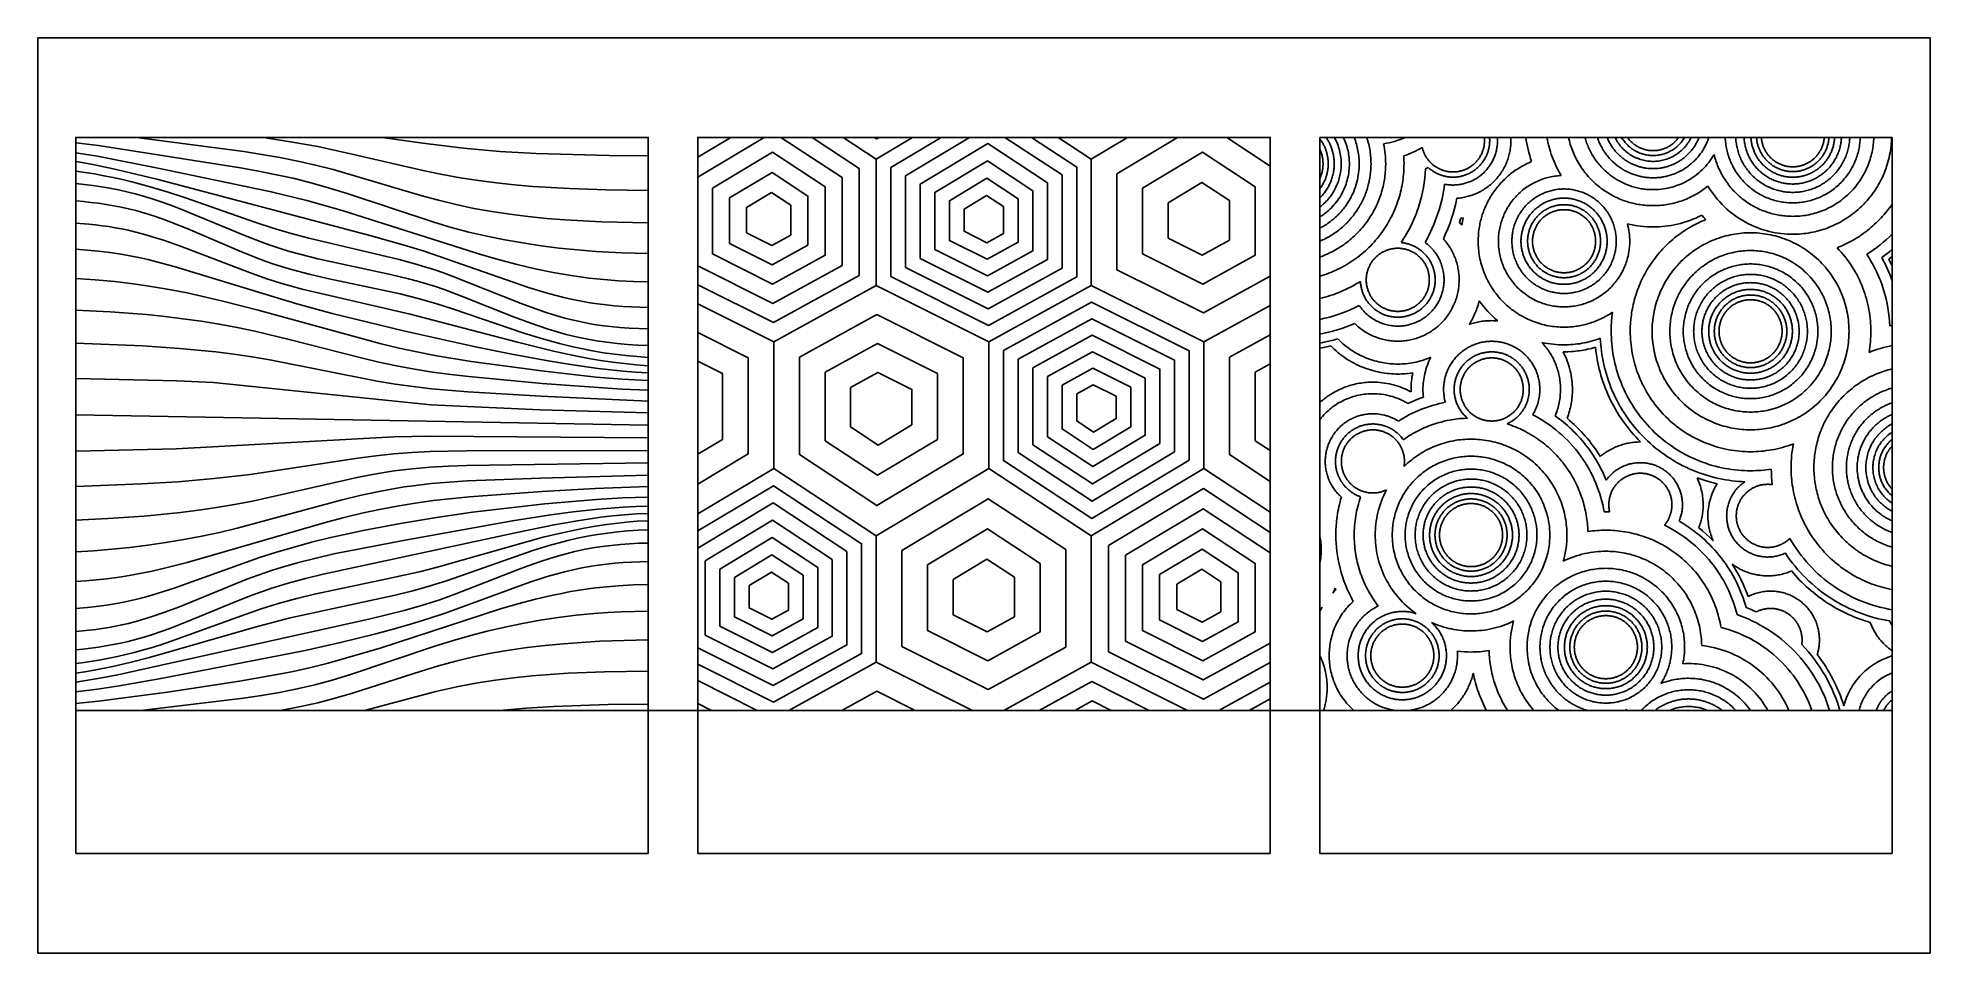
# Model space of a CAD drawing. Header units: millimetres. Extents: x -2212 to -1612, y 647 to 937.
import ezdxf

# ---------------------------------------------------------------- set-up
doc = ezdxf.new("R2010")
doc.units = ezdxf.units.MM
doc.header["$MEASUREMENT"] = 0
for name, color, linetype, true_color in [('Default', 18, 'Continuous', 0x000000), ('VF$DOT - Copy', 20, 'Continuous', 0xff4b00), ('VF$HEX - Copy', 3, 'Continuous', 0x12ff00), ('VF$WAVE - Copy', 4, 'Continuous', 0x00ebff)]:
    doc.layers.add(name, color=color, linetype=linetype, true_color=true_color)

msp = doc.modelspace()

# ---------------------------------------------------------------- linework, layer by layer
at = {"layer": 'Default'}
for points in [[(-2211.74, 647.38), (-1611.74, 647.38), (-1611.74, 937.38), (-2211.74, 937.38)], [(-2199.74, 724.31), (-2018.21, 724.31), (-2018.21, 905.84), (-2199.74, 905.84)], [(-2002.5, 724.31), (-1820.97, 724.31), (-1820.97, 905.84), (-2002.5, 905.84)]]:
    msp.add_lwpolyline(points, close=True, dxfattribs=at)
for points in [[(-2018.21, 905.84), (-2199.74, 905.84)], [(-2199.74, 905.84), (-2199.74, 678.93)], [(-2018.21, 678.93), (-2018.21, 905.84)], [(-1820.97, 905.84), (-2002.5, 905.84)], [(-2002.5, 905.84), (-2002.5, 678.93)], [(-1820.97, 678.93), (-1820.97, 905.84)], [(-1623.74, 905.84), (-1805.26, 905.84)], [(-1805.26, 905.84), (-1805.26, 678.93)], [(-1623.74, 678.93), (-1623.74, 905.84)], [(-2199.74, 724.31), (-1623.74, 724.31)], [(-2199.74, 678.93), (-2018.21, 678.93)], [(-2002.5, 678.93), (-1820.97, 678.93)], [(-1805.26, 678.93), (-1623.74, 678.93)]]:
    msp.add_lwpolyline(points, dxfattribs=at)
at = {"layer": 'VF$DOT - Copy'}
for points in [[(-1802.59, 897.48), (-1802.59, 897.72), (-1802.6, 897.96), (-1802.61, 898.21), (-1802.63, 898.46), (-1802.65, 898.71), (-1802.67, 898.96), (-1802.7, 899.21), (-1802.74, 899.46), (-1802.78, 899.72), (-1802.83, 899.97), (-1802.88, 900.23), (-1802.94, 900.48), (-1803, 900.74), (-1803.07, 900.99), (-1803.14, 901.25), (-1803.22, 901.5), (-1803.31, 901.76), (-1803.4, 902.01), (-1803.5, 902.27), (-1803.6, 902.52), (-1803.71, 902.77), (-1803.82, 903.02), (-1803.94, 903.27), (-1804.07, 903.52), (-1804.2, 903.76), (-1804.33, 904), (-1804.47, 904.24), (-1804.62, 904.48), (-1804.77, 904.72), (-1804.93, 904.95), (-1805.1, 905.18), (-1805.26, 905.41)], [(-1804.24, 897.48), (-1804.24, 897.76), (-1804.25, 898.05), (-1804.27, 898.34), (-1804.3, 898.63), (-1804.33, 898.93), (-1804.37, 899.23), (-1804.42, 899.52), (-1804.48, 899.82), (-1804.55, 900.12), (-1804.62, 900.42), (-1804.71, 900.72), (-1804.8, 901.02), (-1804.9, 901.32), (-1805.02, 901.62), (-1805.14, 901.92), (-1805.26, 902.21)], [(-1800.69, 897.48), (-1800.7, 897.99), (-1800.72, 898.5), (-1800.74, 898.76), (-1800.77, 899.03), (-1800.8, 899.29), (-1800.83, 899.55), (-1800.87, 899.82), (-1800.91, 900.08), (-1800.96, 900.35), (-1801.02, 900.62), (-1801.08, 900.88), (-1801.14, 901.15), (-1801.21, 901.42), (-1801.29, 901.69), (-1801.37, 901.96), (-1801.46, 902.22), (-1801.55, 902.49), (-1801.65, 902.76), (-1801.75, 903.02), (-1801.86, 903.29), (-1801.97, 903.55), (-1802.09, 903.81), (-1802.21, 904.07), (-1802.34, 904.33), (-1802.48, 904.59), (-1802.62, 904.84), (-1802.77, 905.09), (-1802.92, 905.34), (-1803.07, 905.59), (-1803.24, 905.84)], [(-1798.48, 897.48), (-1798.48, 897.98), (-1798.51, 898.5), (-1798.54, 899.01), (-1798.6, 899.53), (-1798.67, 900.06), (-1798.76, 900.59), (-1798.86, 901.12), (-1798.99, 901.65), (-1799.13, 902.18), (-1799.29, 902.71), (-1799.47, 903.24), (-1799.67, 903.77), (-1799.88, 904.29), (-1800.12, 904.81), (-1800.37, 905.33), (-1800.64, 905.84)], [(-1795.88, 897.48), (-1795.88, 897.98), (-1795.9, 898.49), (-1795.94, 899), (-1795.98, 899.52), (-1796.04, 900.04), (-1796.12, 900.57), (-1796.21, 901.1), (-1796.32, 901.62), (-1796.44, 902.15), (-1796.57, 902.68), (-1796.73, 903.21), (-1796.9, 903.74), (-1797.08, 904.27), (-1797.28, 904.8), (-1797.5, 905.32), (-1797.73, 905.84)], [(-1792.78, 897.48), (-1792.79, 897.98), (-1792.8, 898.49), (-1792.83, 899), (-1792.87, 899.52), (-1792.92, 900.04), (-1792.99, 900.56), (-1793.07, 901.08), (-1793.16, 901.61), (-1793.26, 902.14), (-1793.38, 902.67), (-1793.51, 903.2), (-1793.65, 903.73), (-1793.81, 904.26), (-1793.98, 904.79), (-1794.16, 905.31), (-1794.36, 905.84)], [(-1789.02, 897.48), (-1789.03, 897.98), (-1789.04, 898.49), (-1789.07, 899), (-1789.1, 899.52), (-1789.15, 900.03), (-1789.2, 900.55), (-1789.27, 901.08), (-1789.34, 901.6), (-1789.43, 902.13), (-1789.53, 902.66), (-1789.64, 903.19), (-1789.76, 903.72), (-1789.9, 904.25), (-1790.04, 904.78), (-1790.2, 905.31), (-1790.37, 905.84)], [(-1785.02, 903.83), (-1784.16, 903.98), (-1783.29, 904.15), (-1782.42, 904.36), (-1781.55, 904.59), (-1780.68, 904.86), (-1779.82, 905.15), (-1778.95, 905.48), (-1778.1, 905.84)], [(-1784.37, 897.48), (-1784.38, 898.25), (-1784.41, 899.03), (-1784.46, 899.82), (-1784.53, 900.61), (-1784.62, 901.41), (-1784.73, 902.22), (-1784.86, 903.02), (-1785.02, 903.83)], [(-1778.65, 900.01), (-1777.9, 900.27), (-1777.16, 900.56), (-1776.41, 900.86), (-1775.68, 901.18), (-1774.94, 901.52), (-1774.22, 901.89), (-1773.5, 902.27), (-1772.78, 902.67)], [(-1778.56, 897.48), (-1778.59, 898.74), (-1778.65, 900.01)], [(-1772.78, 902.67), (-1772.73, 902.47), (-1772.68, 902.27), (-1772.63, 902.07), (-1772.57, 901.88), (-1772.5, 901.68), (-1772.43, 901.48), (-1772.36, 901.29), (-1772.28, 901.09), (-1772.2, 900.9), (-1772.11, 900.7), (-1772.02, 900.51), (-1771.93, 900.32), (-1771.82, 900.13), (-1771.72, 899.94), (-1771.61, 899.75), (-1771.5, 899.57), (-1771.38, 899.39), (-1771.26, 899.21), (-1771.13, 899.03), (-1771, 898.85), (-1770.87, 898.68), (-1770.73, 898.51), (-1770.59, 898.34), (-1770.44, 898.18), (-1770.3, 898.02), (-1770.14, 897.86), (-1769.99, 897.71), (-1769.83, 897.55), (-1769.67, 897.41), (-1769.5, 897.26), (-1769.33, 897.12), (-1769.16, 896.99), (-1768.99, 896.86), (-1768.81, 896.73), (-1768.63, 896.6), (-1768.45, 896.48), (-1768.26, 896.37), (-1768.08, 896.26), (-1767.89, 896.15), (-1767.7, 896.05), (-1767.51, 895.95), (-1767.32, 895.86), (-1767.13, 895.77), (-1766.93, 895.68), (-1766.74, 895.6), (-1766.54, 895.53), (-1766.35, 895.46), (-1766.15, 895.39), (-1765.95, 895.33), (-1765.75, 895.27), (-1765.56, 895.21), (-1765.36, 895.16), (-1765.16, 895.12), (-1764.96, 895.08), (-1764.77, 895.04), (-1764.57, 895.01), (-1764.37, 894.98), (-1764.18, 894.96), (-1763.98, 894.94), (-1763.79, 894.92), (-1763.6, 894.91), (-1763.41, 894.9), (-1763.22, 894.89), (-1763.03, 894.89), (-1762.81, 894.89), (-1762.59, 894.9), (-1762.36, 894.91), (-1762.13, 894.93), (-1761.9, 894.95), (-1761.67, 894.98), (-1761.44, 895.02), (-1761.21, 895.06), (-1760.98, 895.1), (-1760.75, 895.16), (-1760.51, 895.21), (-1760.28, 895.28), (-1760.05, 895.35), (-1759.81, 895.42), (-1759.58, 895.5), (-1759.35, 895.59), (-1759.12, 895.69), (-1758.89, 895.79), (-1758.66, 895.89), (-1758.44, 896.01), (-1758.21, 896.13), (-1757.99, 896.25), (-1757.78, 896.38), (-1757.56, 896.52), (-1757.35, 896.66), (-1757.14, 896.81), (-1756.93, 896.97), (-1756.73, 897.13), (-1756.53, 897.29), (-1756.34, 897.46), (-1756.15, 897.64), (-1755.96, 897.82), (-1755.78, 898), (-1755.6, 898.19), (-1755.43, 898.39), (-1755.27, 898.59), (-1755.11, 898.79), (-1754.95, 899), (-1754.8, 899.21), (-1754.66, 899.42), (-1754.52, 899.63), (-1754.39, 899.85), (-1754.27, 900.07), (-1754.15, 900.3), (-1754.04, 900.52), (-1753.93, 900.75), (-1753.83, 900.98), (-1753.73, 901.21), (-1753.65, 901.44), (-1753.56, 901.67), (-1753.49, 901.91), (-1753.42, 902.14), (-1753.35, 902.37), (-1753.3, 902.61), (-1753.24, 902.84), (-1753.2, 903.07), (-1753.16, 903.3), (-1753.12, 903.53), (-1753.1, 903.76), (-1753.07, 903.99), (-1753.05, 904.22), (-1753.04, 904.44), (-1753.03, 904.67), (-1753.03, 904.89), (-1753.03, 905.12), (-1753.04, 905.36), (-1753.06, 905.6), (-1753.08, 905.84)], [(-1770.89, 896.31), (-1770.68, 896.12), (-1770.46, 895.94), (-1770.24, 895.76), (-1770.01, 895.58), (-1769.79, 895.42), (-1769.55, 895.26), (-1769.32, 895.1), (-1769.08, 894.95), (-1768.84, 894.81), (-1768.59, 894.67), (-1768.35, 894.54), (-1768.1, 894.42), (-1767.85, 894.3), (-1767.59, 894.19), (-1767.34, 894.08), (-1767.09, 893.99), (-1766.83, 893.89), (-1766.57, 893.81), (-1766.32, 893.73), (-1766.06, 893.66), (-1765.8, 893.59), (-1765.55, 893.53), (-1765.29, 893.48), (-1765.03, 893.43), (-1764.78, 893.39), (-1764.53, 893.35), (-1764.27, 893.32), (-1764.02, 893.3), (-1763.77, 893.28), (-1763.52, 893.27), (-1763.28, 893.26), (-1763.03, 893.26), (-1762.77, 893.26), (-1762.51, 893.27), (-1762.25, 893.28), (-1761.99, 893.3), (-1761.72, 893.33), (-1761.45, 893.36), (-1761.18, 893.4), (-1760.91, 893.45), (-1760.64, 893.5), (-1760.37, 893.56), (-1760.1, 893.63), (-1759.83, 893.7), (-1759.56, 893.79), (-1759.29, 893.87), (-1759.02, 893.97), (-1758.75, 894.07), (-1758.48, 894.18), (-1758.21, 894.3), (-1757.95, 894.42), (-1757.69, 894.56), (-1757.43, 894.69), (-1757.17, 894.84), (-1756.92, 894.99), (-1756.66, 895.15), (-1756.42, 895.32), (-1756.17, 895.49), (-1755.93, 895.67), (-1755.7, 895.86), (-1755.47, 896.05), (-1755.24, 896.25), (-1755.02, 896.45), (-1754.8, 896.66), (-1754.59, 896.88), (-1754.39, 897.1), (-1754.19, 897.33), (-1754, 897.56), (-1753.81, 897.79), (-1753.63, 898.03), (-1753.46, 898.28), (-1753.29, 898.52), (-1753.13, 898.77), (-1752.98, 899.03), (-1752.83, 899.29), (-1752.7, 899.55), (-1752.56, 899.81), (-1752.44, 900.07), (-1752.32, 900.34), (-1752.21, 900.61), (-1752.11, 900.88), (-1752.02, 901.15), (-1751.93, 901.42), (-1751.85, 901.69), (-1751.77, 901.96), (-1751.7, 902.23), (-1751.64, 902.5), (-1751.59, 902.77), (-1751.54, 903.04), (-1751.5, 903.31), (-1751.47, 903.58), (-1751.44, 903.85), (-1751.42, 904.11), (-1751.41, 904.37), (-1751.4, 904.63), (-1751.4, 904.89), (-1751.4, 905.12), (-1751.41, 905.36), (-1751.42, 905.6), (-1751.44, 905.84)], [(-1765.69, 891.01), (-1765.35, 890.95), (-1765.01, 890.9), (-1764.68, 890.86), (-1764.34, 890.82), (-1764.01, 890.8), (-1763.68, 890.78), (-1763.36, 890.76), (-1763.03, 890.76), (-1762.72, 890.76), (-1762.4, 890.78), (-1762.08, 890.79), (-1761.76, 890.82), (-1761.44, 890.85), (-1761.11, 890.89), (-1760.79, 890.94), (-1760.46, 891), (-1760.13, 891.06), (-1759.8, 891.14), (-1759.47, 891.22), (-1759.14, 891.31), (-1758.81, 891.41), (-1758.49, 891.51), (-1758.16, 891.63), (-1757.83, 891.75), (-1757.51, 891.89), (-1757.18, 892.03), (-1756.86, 892.18), (-1756.54, 892.34), (-1756.23, 892.51), (-1755.91, 892.69), (-1755.6, 892.87), (-1755.3, 893.06), (-1755, 893.27), (-1754.7, 893.48), (-1754.41, 893.7), (-1754.13, 893.92), (-1753.85, 894.15), (-1753.57, 894.4), (-1753.3, 894.64), (-1753.04, 894.9), (-1752.79, 895.16), (-1752.54, 895.43), (-1752.3, 895.7), (-1752.06, 895.98), (-1751.84, 896.27), (-1751.62, 896.56), (-1751.41, 896.86), (-1751.21, 897.16), (-1751.01, 897.46), (-1750.83, 897.77), (-1750.65, 898.09), (-1750.48, 898.4), (-1750.32, 898.72), (-1750.17, 899.04), (-1750.03, 899.36), (-1749.89, 899.69), (-1749.77, 900.02), (-1749.65, 900.34), (-1749.55, 900.67), (-1749.45, 901), (-1749.36, 901.33), (-1749.28, 901.66), (-1749.2, 901.99), (-1749.14, 902.32), (-1749.08, 902.65), (-1749.03, 902.97), (-1748.99, 903.3), (-1748.96, 903.62), (-1748.93, 903.94), (-1748.92, 904.26), (-1748.91, 904.58), (-1748.9, 904.89), (-1748.91, 905.36), (-1748.93, 905.84)], [(-1761.79, 886.57), (-1761.39, 886.6), (-1760.99, 886.64), (-1760.59, 886.69), (-1760.19, 886.75), (-1759.78, 886.81), (-1759.38, 886.89), (-1758.97, 886.98), (-1758.56, 887.08), (-1758.15, 887.18), (-1757.75, 887.3), (-1757.34, 887.43), (-1756.93, 887.57), (-1756.52, 887.72), (-1756.12, 887.87), (-1755.72, 888.04), (-1755.32, 888.22), (-1754.92, 888.41), (-1754.53, 888.61), (-1754.14, 888.82), (-1753.75, 889.04), (-1753.37, 889.27), (-1752.99, 889.51), (-1752.62, 889.76), (-1752.25, 890.02), (-1751.89, 890.29), (-1751.53, 890.57), (-1751.18, 890.86), (-1750.84, 891.15), (-1750.51, 891.46), (-1750.18, 891.77), (-1749.86, 892.09), (-1749.55, 892.42), (-1749.24, 892.76), (-1748.95, 893.1), (-1748.66, 893.45), (-1748.39, 893.81), (-1748.12, 894.17), (-1747.86, 894.54), (-1747.61, 894.91), (-1747.38, 895.29), (-1747.15, 895.67), (-1746.93, 896.06), (-1746.72, 896.45), (-1746.52, 896.85), (-1746.33, 897.24), (-1746.16, 897.64), (-1745.99, 898.05), (-1745.83, 898.45), (-1745.69, 898.86), (-1745.55, 899.26), (-1745.42, 899.67), (-1745.31, 900.08), (-1745.2, 900.49), (-1745.11, 900.9), (-1745.02, 901.3), (-1744.94, 901.71), (-1744.88, 902.11), (-1744.82, 902.52), (-1744.77, 902.92), (-1744.73, 903.32), (-1744.7, 903.72), (-1744.68, 904.11), (-1744.67, 904.5), (-1744.67, 904.89), (-1744.67, 905.36), (-1744.69, 905.84)], [(-1739.98, 905.84), (-1739.83, 904.89), (-1739.66, 903.93), (-1739.46, 902.97), (-1739.24, 902.01), (-1738.99, 901.05), (-1738.72, 900.09), (-1738.43, 899.13), (-1738.1, 898.17)], [(-1733.25, 905.84), (-1733.11, 905.07), (-1732.95, 904.31), (-1732.77, 903.54), (-1732.58, 902.77), (-1732.36, 902), (-1732.12, 901.24), (-1731.87, 900.47), (-1731.59, 899.71), (-1731.3, 898.94), (-1730.99, 898.19), (-1730.65, 897.43), (-1730.3, 896.68), (-1729.92, 895.94), (-1729.53, 895.21), (-1729.12, 894.48), (-1728.69, 893.76)], [(-1726.4, 905.84), (-1726.27, 905.29), (-1726.14, 904.75), (-1725.99, 904.2), (-1725.83, 903.65), (-1725.66, 903.1), (-1725.47, 902.56), (-1725.27, 902.02), (-1725.06, 901.47), (-1724.84, 900.93), (-1724.61, 900.4), (-1724.36, 899.86), (-1724.1, 899.33), (-1723.83, 898.8), (-1723.54, 898.28), (-1723.25, 897.76), (-1722.94, 897.25), (-1722.62, 896.74), (-1722.28, 896.24), (-1721.94, 895.75), (-1721.59, 895.26), (-1721.22, 894.78), (-1720.84, 894.31), (-1720.45, 893.84), (-1720.05, 893.38), (-1719.64, 892.94), (-1719.23, 892.5), (-1718.8, 892.07), (-1718.36, 891.65), (-1717.91, 891.24), (-1717.46, 890.84), (-1716.99, 890.45), (-1716.52, 890.07), (-1716.04, 889.7), (-1715.55, 889.34), (-1715.06, 889), (-1714.56, 888.66), (-1714.05, 888.34), (-1713.54, 888.03), (-1713.02, 887.73), (-1712.5, 887.45), (-1711.97, 887.17), (-1711.44, 886.91), (-1710.91, 886.66), (-1710.37, 886.43), (-1709.83, 886.2), (-1709.29, 885.99), (-1708.75, 885.79), (-1708.2, 885.61), (-1707.66, 885.43), (-1707.11, 885.27), (-1706.56, 885.12), (-1706.02, 884.98), (-1705.47, 884.86), (-1704.92, 884.74), (-1704.38, 884.64), (-1703.84, 884.55), (-1703.29, 884.47), (-1702.75, 884.4), (-1702.22, 884.34), (-1701.68, 884.3), (-1701.15, 884.26), (-1700.63, 884.24), (-1700.1, 884.22), (-1699.58, 884.22), (-1699.05, 884.22), (-1698.51, 884.24), (-1697.96, 884.26), (-1697.42, 884.3), (-1696.87, 884.35), (-1696.31, 884.41), (-1695.76, 884.48), (-1695.2, 884.57), (-1694.64, 884.66), (-1694.08, 884.77), (-1693.52, 884.89), (-1692.95, 885.03), (-1692.39, 885.17), (-1691.83, 885.33), (-1691.27, 885.51), (-1690.7, 885.69), (-1690.14, 885.89), (-1689.59, 886.1), (-1689.03, 886.33), (-1688.47, 886.56), (-1687.92, 886.81), (-1687.38, 887.08), (-1686.83, 887.36), (-1686.3, 887.65), (-1685.76, 887.95), (-1685.23, 888.27), (-1684.71, 888.59), (-1684.2, 888.93), (-1683.69, 889.29), (-1683.18, 889.65), (-1682.69, 890.03), (-1682.2, 890.42)], [(-1721.18, 905.84), (-1721.06, 905.41), (-1720.93, 904.98), (-1720.79, 904.55), (-1720.65, 904.12), (-1720.49, 903.7), (-1720.32, 903.27), (-1720.15, 902.85), (-1719.96, 902.43), (-1719.77, 902.01), (-1719.56, 901.59), (-1719.35, 901.18), (-1719.12, 900.77), (-1718.89, 900.36), (-1718.65, 899.96), (-1718.4, 899.56), (-1718.14, 899.17), (-1717.87, 898.78), (-1717.6, 898.4), (-1717.31, 898.02), (-1717.02, 897.64), (-1716.72, 897.28), (-1716.41, 896.92), (-1716.09, 896.56), (-1715.77, 896.21), (-1715.43, 895.87), (-1715.09, 895.54), (-1714.75, 895.21), (-1714.39, 894.89), (-1714.03, 894.58), (-1713.67, 894.28), (-1713.3, 893.98), (-1712.92, 893.7), (-1712.53, 893.42), (-1712.15, 893.15), (-1711.75, 892.89), (-1711.36, 892.64), (-1710.95, 892.39), (-1710.55, 892.16), (-1710.14, 891.93), (-1709.73, 891.72), (-1709.31, 891.51), (-1708.89, 891.32), (-1708.47, 891.13), (-1708.05, 890.95), (-1707.62, 890.78), (-1707.2, 890.62), (-1706.77, 890.47), (-1706.34, 890.33), (-1705.91, 890.2), (-1705.48, 890.08), (-1705.05, 889.97), (-1704.63, 889.86), (-1704.2, 889.77), (-1703.77, 889.68), (-1703.34, 889.6), (-1702.92, 889.54), (-1702.49, 889.48), (-1702.07, 889.43), (-1701.65, 889.38), (-1701.23, 889.35), (-1700.81, 889.32), (-1700.4, 889.3), (-1699.99, 889.29), (-1699.58, 889.29), (-1698.93, 889.3), (-1698.27, 889.32), (-1697.6, 889.37), (-1696.93, 889.44), (-1696.25, 889.54), (-1695.57, 889.65), (-1694.89, 889.78), (-1694.2, 889.94), (-1693.52, 890.12), (-1692.83, 890.33), (-1692.15, 890.56), (-1691.47, 890.81), (-1690.79, 891.08), (-1690.12, 891.38), (-1689.46, 891.71), (-1688.8, 892.06), (-1688.15, 892.43), (-1687.51, 892.82), (-1686.89, 893.24), (-1686.27, 893.68), (-1685.67, 894.14), (-1685.08, 894.62), (-1684.51, 895.12), (-1683.96, 895.64), (-1683.42, 896.18), (-1682.91, 896.74), (-1682.41, 897.32), (-1681.94, 897.91), (-1681.48, 898.51), (-1681.05, 899.13), (-1680.64, 899.76), (-1680.25, 900.4)], [(-1717.26, 905.84), (-1717.14, 905.5), (-1717.02, 905.16), (-1716.89, 904.82), (-1716.75, 904.48), (-1716.61, 904.15), (-1716.45, 903.81), (-1716.3, 903.48), (-1716.13, 903.15), (-1715.96, 902.82), (-1715.78, 902.5), (-1715.59, 902.17), (-1715.4, 901.85), (-1715.2, 901.54), (-1714.99, 901.22), (-1714.77, 900.91), (-1714.55, 900.61), (-1714.33, 900.31), (-1714.09, 900.01), (-1713.85, 899.72), (-1713.61, 899.43), (-1713.36, 899.15), (-1713.1, 898.87), (-1712.83, 898.6), (-1712.57, 898.33), (-1712.29, 898.07), (-1712.01, 897.81), (-1711.73, 897.56), (-1711.44, 897.32), (-1711.14, 897.08), (-1710.85, 896.85), (-1710.54, 896.62), (-1710.24, 896.4), (-1709.93, 896.19), (-1709.61, 895.98), (-1709.29, 895.79), (-1708.97, 895.59), (-1708.65, 895.41), (-1708.32, 895.23), (-1708, 895.06), (-1707.66, 894.9), (-1707.33, 894.74), (-1707, 894.59), (-1706.66, 894.45), (-1706.32, 894.31), (-1705.98, 894.18), (-1705.64, 894.06), (-1705.3, 893.95), (-1704.96, 893.84), (-1704.62, 893.74), (-1704.28, 893.65), (-1703.94, 893.57), (-1703.59, 893.49), (-1703.25, 893.41), (-1702.91, 893.35), (-1702.57, 893.29), (-1702.23, 893.24), (-1701.9, 893.19), (-1701.56, 893.15), (-1701.23, 893.12), (-1700.89, 893.1), (-1700.56, 893.07), (-1700.23, 893.06), (-1699.91, 893.05), (-1699.58, 893.05), (-1699.26, 893.05), (-1698.93, 893.06), (-1698.6, 893.07), (-1698.27, 893.1), (-1697.94, 893.12), (-1697.6, 893.15), (-1697.26, 893.19), (-1696.93, 893.24), (-1696.59, 893.29), (-1696.25, 893.35), (-1695.91, 893.41), (-1695.57, 893.49), (-1695.23, 893.57), (-1694.88, 893.65), (-1694.54, 893.74), (-1694.2, 893.84), (-1693.86, 893.95), (-1693.52, 894.06), (-1693.18, 894.18), (-1692.84, 894.31), (-1692.5, 894.45), (-1692.17, 894.59), (-1691.83, 894.74), (-1691.5, 894.9), (-1691.17, 895.06), (-1690.84, 895.23), (-1690.51, 895.41), (-1690.19, 895.59), (-1689.87, 895.79), (-1689.55, 895.98), (-1689.24, 896.19), (-1688.93, 896.4), (-1688.62, 896.62), (-1688.32, 896.85), (-1688.02, 897.08), (-1687.72, 897.32), (-1687.43, 897.56), (-1687.15, 897.81), (-1686.87, 898.07), (-1686.6, 898.33), (-1686.33, 898.6), (-1686.06, 898.87), (-1685.81, 899.15), (-1685.55, 899.43), (-1685.31, 899.72), (-1685.07, 900.01), (-1684.83, 900.31), (-1684.61, 900.61), (-1684.39, 900.91), (-1684.17, 901.22), (-1683.97, 901.54), (-1683.76, 901.85), (-1683.57, 902.17), (-1683.38, 902.5), (-1683.2, 902.82), (-1683.03, 903.15), (-1682.87, 903.48), (-1682.71, 903.81), (-1682.56, 904.15), (-1682.41, 904.48), (-1682.27, 904.82), (-1682.14, 905.16), (-1682.02, 905.5), (-1681.91, 905.84)], [(-1714.17, 905.84), (-1714.06, 905.57), (-1713.95, 905.3), (-1713.83, 905.03), (-1713.7, 904.76), (-1713.57, 904.5), (-1713.43, 904.23), (-1713.28, 903.97), (-1713.14, 903.71), (-1712.98, 903.46), (-1712.82, 903.2), (-1712.66, 902.95), (-1712.49, 902.7), (-1712.31, 902.45), (-1712.13, 902.21), (-1711.95, 901.97), (-1711.76, 901.73), (-1711.56, 901.5), (-1711.37, 901.27), (-1711.16, 901.04), (-1710.95, 900.82), (-1710.74, 900.6), (-1710.53, 900.39), (-1710.31, 900.18), (-1710.08, 899.97), (-1709.85, 899.77), (-1709.62, 899.57), (-1709.39, 899.38), (-1709.15, 899.2), (-1708.91, 899.01), (-1708.66, 898.84), (-1708.41, 898.66), (-1708.16, 898.5), (-1707.91, 898.34), (-1707.65, 898.18), (-1707.39, 898.03), (-1707.13, 897.88), (-1706.87, 897.74), (-1706.61, 897.6), (-1706.34, 897.48), (-1706.07, 897.35), (-1705.8, 897.23), (-1705.53, 897.12), (-1705.26, 897.01), (-1704.99, 896.91), (-1704.72, 896.81), (-1704.44, 896.72), (-1704.17, 896.63), (-1703.89, 896.55), (-1703.62, 896.48), (-1703.35, 896.4), (-1703.07, 896.34), (-1702.8, 896.28), (-1702.52, 896.23), (-1702.25, 896.18), (-1701.98, 896.13), (-1701.71, 896.09), (-1701.17, 896.03), (-1700.63, 895.98), (-1700.1, 895.96), (-1699.58, 895.95), (-1699.06, 895.96), (-1698.53, 895.98), (-1697.99, 896.03), (-1697.45, 896.09), (-1697.18, 896.13), (-1696.91, 896.18), (-1696.64, 896.23), (-1696.36, 896.28), (-1696.09, 896.34), (-1695.82, 896.4), (-1695.54, 896.48), (-1695.27, 896.55), (-1694.99, 896.63), (-1694.72, 896.72), (-1694.45, 896.81), (-1694.17, 896.91), (-1693.9, 897.01), (-1693.63, 897.12), (-1693.36, 897.23), (-1693.09, 897.35), (-1692.82, 897.48), (-1692.56, 897.6), (-1692.29, 897.74), (-1692.03, 897.88), (-1691.77, 898.03), (-1691.51, 898.18), (-1691.25, 898.34), (-1691, 898.5), (-1690.75, 898.66), (-1690.5, 898.84), (-1690.26, 899.01), (-1690.01, 899.2), (-1689.78, 899.38), (-1689.54, 899.57), (-1689.31, 899.77), (-1689.08, 899.97), (-1688.86, 900.18), (-1688.64, 900.39), (-1688.42, 900.6), (-1688.21, 900.82), (-1688, 901.04), (-1687.8, 901.27), (-1687.6, 901.5), (-1687.4, 901.73), (-1687.21, 901.97), (-1687.03, 902.21), (-1686.85, 902.45), (-1686.67, 902.7), (-1686.5, 902.95), (-1686.34, 903.2), (-1686.18, 903.46), (-1686.03, 903.71), (-1685.88, 903.97), (-1685.73, 904.23), (-1685.6, 904.5), (-1685.46, 904.76), (-1685.34, 905.03), (-1685.21, 905.3), (-1685.1, 905.57), (-1684.99, 905.84)], [(-1711.66, 905.84), (-1711.56, 905.63), (-1711.45, 905.41), (-1711.33, 905.2), (-1711.22, 904.99), (-1711.09, 904.78), (-1710.97, 904.58), (-1710.84, 904.37), (-1710.71, 904.17), (-1710.57, 903.97), (-1710.43, 903.77), (-1710.28, 903.58), (-1710.13, 903.39), (-1709.98, 903.19), (-1709.83, 903.01), (-1709.67, 902.82), (-1709.5, 902.64), (-1709.34, 902.46), (-1709.17, 902.28), (-1708.99, 902.11), (-1708.82, 901.94), (-1708.64, 901.77), (-1708.46, 901.61), (-1708.27, 901.45), (-1708.09, 901.29), (-1707.9, 901.14), (-1707.7, 900.99), (-1707.51, 900.84), (-1707.31, 900.7), (-1707.11, 900.56), (-1706.91, 900.43), (-1706.71, 900.3), (-1706.5, 900.17), (-1706.29, 900.05), (-1706.08, 899.93), (-1705.87, 899.82), (-1705.66, 899.71), (-1705.45, 899.6), (-1705.23, 899.5), (-1705.02, 899.4), (-1704.8, 899.31), (-1704.58, 899.22), (-1704.36, 899.13), (-1703.93, 898.97), (-1703.49, 898.83), (-1703.05, 898.7), (-1702.6, 898.59), (-1702.16, 898.5), (-1701.73, 898.42), (-1701.29, 898.36), (-1700.86, 898.31), (-1700.43, 898.28), (-1700, 898.26), (-1699.58, 898.25), (-1699.16, 898.26), (-1698.74, 898.28), (-1698.31, 898.31), (-1697.87, 898.36), (-1697.44, 898.42), (-1697, 898.5), (-1696.56, 898.59), (-1696.12, 898.7), (-1695.68, 898.83), (-1695.24, 898.97), (-1694.8, 899.13), (-1694.58, 899.22), (-1694.36, 899.31), (-1694.14, 899.4), (-1693.93, 899.5), (-1693.71, 899.6), (-1693.5, 899.71), (-1693.29, 899.82), (-1693.08, 899.93), (-1692.87, 900.05), (-1692.66, 900.17), (-1692.46, 900.3), (-1692.25, 900.43), (-1692.05, 900.56), (-1691.85, 900.7), (-1691.65, 900.84), (-1691.46, 900.99), (-1691.27, 901.14), (-1691.08, 901.29), (-1690.89, 901.45), (-1690.7, 901.61), (-1690.52, 901.77), (-1690.34, 901.94), (-1690.17, 902.11), (-1689.99, 902.28), (-1689.82, 902.46), (-1689.66, 902.64), (-1689.5, 902.82), (-1689.34, 903.01), (-1689.18, 903.19), (-1689.03, 903.39), (-1688.88, 903.58), (-1688.73, 903.77), (-1688.59, 903.97), (-1688.46, 904.17), (-1688.32, 904.37), (-1688.19, 904.58), (-1688.07, 904.78), (-1687.95, 904.99), (-1687.83, 905.2), (-1687.72, 905.41), (-1687.61, 905.63), (-1687.5, 905.84)], [(-1709.55, 905.84), (-1709.35, 905.51), (-1709.13, 905.18), (-1708.91, 904.87), (-1708.67, 904.55), (-1708.43, 904.25), (-1708.17, 903.95), (-1707.91, 903.67), (-1707.63, 903.39), (-1707.34, 903.12), (-1707.05, 902.86), (-1706.75, 902.61), (-1706.44, 902.38), (-1706.12, 902.15), (-1705.8, 901.94), (-1705.47, 901.73), (-1705.14, 901.54), (-1704.8, 901.36), (-1704.45, 901.2), (-1704.11, 901.04), (-1703.76, 900.9), (-1703.41, 900.77), (-1703.06, 900.65), (-1702.7, 900.55), (-1702.35, 900.46), (-1702, 900.37), (-1701.65, 900.3), (-1701.3, 900.25), (-1700.95, 900.2), (-1700.6, 900.16), (-1700.26, 900.14), (-1699.92, 900.12), (-1699.58, 900.12), (-1699.24, 900.12), (-1698.9, 900.14), (-1698.56, 900.16), (-1698.21, 900.2), (-1697.87, 900.25), (-1697.52, 900.3), (-1697.16, 900.37), (-1696.81, 900.46), (-1696.46, 900.55), (-1696.11, 900.65), (-1695.75, 900.77), (-1695.4, 900.9), (-1695.05, 901.04), (-1694.71, 901.2), (-1694.36, 901.36), (-1694.03, 901.54), (-1693.69, 901.73), (-1693.36, 901.94), (-1693.04, 902.15), (-1692.72, 902.38), (-1692.41, 902.61), (-1692.11, 902.86), (-1691.82, 903.12), (-1691.53, 903.39), (-1691.26, 903.67), (-1690.99, 903.95), (-1690.73, 904.25), (-1690.49, 904.55), (-1690.25, 904.87), (-1690.03, 905.18), (-1689.82, 905.51), (-1689.62, 905.84)], [(-1707.71, 905.84), (-1707.53, 905.59), (-1707.34, 905.35), (-1707.14, 905.11), (-1706.93, 904.88), (-1706.72, 904.65), (-1706.5, 904.44), (-1706.27, 904.23), (-1706.04, 904.02), (-1705.8, 903.83), (-1705.55, 903.64), (-1705.3, 903.46), (-1705.05, 903.28), (-1704.79, 903.12), (-1704.53, 902.97), (-1704.26, 902.82), (-1703.99, 902.68), (-1703.72, 902.55), (-1703.44, 902.43), (-1703.17, 902.32), (-1702.89, 902.22), (-1702.61, 902.13), (-1702.33, 902.04), (-1702.05, 901.97), (-1701.77, 901.9), (-1701.49, 901.84), (-1701.21, 901.79), (-1700.94, 901.75), (-1700.66, 901.72), (-1700.39, 901.69), (-1700.12, 901.67), (-1699.85, 901.66), (-1699.58, 901.66), (-1699.31, 901.66), (-1699.05, 901.67), (-1698.77, 901.69), (-1698.5, 901.72), (-1698.23, 901.75), (-1697.95, 901.79), (-1697.67, 901.84), (-1697.39, 901.9), (-1697.11, 901.97), (-1696.83, 902.04), (-1696.55, 902.13), (-1696.27, 902.22), (-1696, 902.32), (-1695.72, 902.43), (-1695.44, 902.55), (-1695.17, 902.68), (-1694.9, 902.82), (-1694.64, 902.97), (-1694.37, 903.12), (-1694.11, 903.28), (-1693.86, 903.46), (-1693.61, 903.64), (-1693.36, 903.83), (-1693.12, 904.02), (-1692.89, 904.23), (-1692.66, 904.44), (-1692.44, 904.65), (-1692.23, 904.88), (-1692.02, 905.11), (-1691.82, 905.35), (-1691.63, 905.59), (-1691.45, 905.84)], [(-1682.2, 890.42), (-1681.65, 889.54), (-1681.07, 888.67), (-1680.46, 887.82), (-1679.82, 886.99), (-1679.15, 886.18), (-1678.46, 885.39), (-1677.73, 884.62), (-1676.99, 883.88), (-1676.21, 883.16), (-1675.42, 882.47), (-1674.6, 881.81), (-1673.76, 881.18), (-1672.91, 880.58), (-1672.03, 880.01), (-1671.15, 879.47), (-1670.24, 878.96), (-1669.33, 878.48), (-1668.41, 878.04), (-1667.48, 877.63), (-1666.54, 877.25), (-1665.59, 876.91), (-1664.65, 876.59), (-1663.7, 876.31), (-1662.75, 876.07), (-1661.8, 875.85), (-1660.85, 875.66), (-1659.91, 875.51), (-1658.97, 875.39), (-1658.04, 875.29), (-1657.12, 875.22), (-1656.2, 875.18), (-1655.3, 875.17), (-1654.61, 875.18), (-1653.92, 875.2), (-1653.23, 875.24), (-1652.53, 875.29), (-1651.82, 875.36), (-1651.11, 875.45), (-1650.4, 875.55), (-1649.68, 875.68), (-1648.97, 875.82), (-1648.25, 875.97), (-1647.53, 876.15), (-1646.81, 876.34), (-1646.09, 876.55), (-1645.37, 876.78), (-1644.65, 877.03), (-1643.94, 877.3), (-1643.22, 877.59), (-1642.52, 877.89), (-1641.81, 878.22), (-1641.11, 878.56), (-1640.42, 878.92), (-1639.74, 879.3), (-1639.06, 879.7), (-1638.39, 880.12), (-1637.73, 880.55), (-1637.08, 881.01), (-1636.44, 881.48), (-1635.81, 881.96), (-1635.19, 882.47), (-1634.58, 882.99), (-1633.99, 883.52), (-1633.41, 884.07), (-1632.85, 884.64), (-1632.3, 885.22), (-1631.76, 885.81), (-1631.24, 886.41), (-1630.74, 887.03), (-1630.25, 887.66), (-1629.78, 888.3), (-1629.33, 888.95), (-1628.89, 889.62), (-1628.48, 890.28), (-1628.08, 890.96), (-1627.7, 891.65), (-1627.33, 892.34), (-1626.99, 893.04), (-1626.67, 893.74), (-1626.36, 894.45), (-1626.07, 895.16), (-1625.81, 895.88), (-1625.56, 896.59), (-1625.33, 897.31), (-1625.11, 898.03), (-1624.92, 898.75), (-1624.75, 899.47), (-1624.59, 900.19), (-1624.45, 900.91), (-1624.33, 901.62), (-1624.22, 902.34), (-1624.14, 903.05), (-1624.07, 903.75), (-1624.01, 904.45), (-1623.97, 905.15), (-1623.95, 905.84)], [(-1680.25, 900.4), (-1680.12, 899.9), (-1679.98, 899.4), (-1679.83, 898.89), (-1679.67, 898.39), (-1679.5, 897.89), (-1679.31, 897.4), (-1679.12, 896.9), (-1678.91, 896.4), (-1678.69, 895.91), (-1678.47, 895.42), (-1678.23, 894.94), (-1677.98, 894.45), (-1677.72, 893.98), (-1677.44, 893.5), (-1677.16, 893.03), (-1676.87, 892.57), (-1676.56, 892.11), (-1676.25, 891.65), (-1675.92, 891.21), (-1675.59, 890.76), (-1675.24, 890.33), (-1674.89, 889.9), (-1674.52, 889.48), (-1674.15, 889.07), (-1673.77, 888.67), (-1673.37, 888.27), (-1672.98, 887.88), (-1672.57, 887.5), (-1672.15, 887.13), (-1671.73, 886.77), (-1671.3, 886.42), (-1670.86, 886.08), (-1670.42, 885.75), (-1669.96, 885.43), (-1669.51, 885.12), (-1669.05, 884.82), (-1668.58, 884.53), (-1668.11, 884.26), (-1667.63, 883.99), (-1667.15, 883.73), (-1666.67, 883.49), (-1666.18, 883.25), (-1665.69, 883.03), (-1665.19, 882.82), (-1664.7, 882.62), (-1664.2, 882.43), (-1663.7, 882.25), (-1663.2, 882.08), (-1662.7, 881.92), (-1662.2, 881.78), (-1661.7, 881.64), (-1661.2, 881.52), (-1660.7, 881.41), (-1660.19, 881.31), (-1659.7, 881.21), (-1659.2, 881.13), (-1658.7, 881.06), (-1658.21, 881), (-1657.72, 880.95), (-1657.23, 880.91), (-1656.74, 880.88), (-1656.26, 880.85), (-1655.78, 880.84), (-1655.3, 880.83), (-1654.74, 880.84), (-1654.18, 880.86), (-1653.61, 880.89), (-1653.03, 880.93), (-1652.46, 880.99), (-1651.88, 881.06), (-1651.3, 881.15), (-1650.71, 881.25), (-1650.13, 881.36), (-1649.54, 881.49), (-1648.95, 881.63), (-1648.36, 881.79), (-1647.78, 881.96), (-1647.19, 882.15), (-1646.6, 882.35), (-1646.02, 882.57), (-1645.44, 882.8), (-1644.86, 883.05), (-1644.29, 883.31), (-1643.72, 883.59), (-1643.15, 883.89), (-1642.59, 884.2), (-1642.04, 884.52), (-1641.49, 884.86), (-1640.95, 885.22), (-1640.42, 885.58), (-1639.89, 885.97), (-1639.38, 886.36), (-1638.87, 886.77), (-1638.38, 887.2), (-1637.89, 887.63), (-1637.42, 888.08), (-1636.96, 888.54), (-1636.5, 889.01), (-1636.07, 889.49), (-1635.64, 889.99), (-1635.23, 890.49), (-1634.83, 891), (-1634.44, 891.52), (-1634.07, 892.06), (-1633.71, 892.59), (-1633.37, 893.14), (-1633.04, 893.69), (-1632.73, 894.25), (-1632.43, 894.81), (-1632.15, 895.38), (-1631.88, 895.96), (-1631.63, 896.54), (-1631.39, 897.12), (-1631.17, 897.7), (-1630.97, 898.28), (-1630.77, 898.87), (-1630.6, 899.46), (-1630.44, 900.05), (-1630.29, 900.63), (-1630.16, 901.22), (-1630.04, 901.81), (-1629.94, 902.39), (-1629.85, 902.97), (-1629.78, 903.55), (-1629.72, 904.13), (-1629.67, 904.7), (-1629.64, 905.27), (-1629.62, 905.84)], [(-1676.7, 905.84), (-1676.68, 905.37), (-1676.65, 904.9), (-1676.61, 904.42), (-1676.55, 903.94), (-1676.49, 903.46), (-1676.41, 902.97), (-1676.32, 902.49), (-1676.23, 902), (-1676.11, 901.51), (-1675.99, 901.03), (-1675.85, 900.54), (-1675.71, 900.05), (-1675.55, 899.56), (-1675.37, 899.08), (-1675.19, 898.59), (-1674.99, 898.11), (-1674.77, 897.63), (-1674.55, 897.16), (-1674.31, 896.69), (-1674.06, 896.22), (-1673.8, 895.75), (-1673.53, 895.3), (-1673.24, 894.84), (-1672.94, 894.4), (-1672.63, 893.96), (-1672.31, 893.53), (-1671.98, 893.1), (-1671.63, 892.69), (-1671.28, 892.28), (-1670.91, 891.88), (-1670.54, 891.49), (-1670.15, 891.11), (-1669.76, 890.74), (-1669.35, 890.37), (-1668.94, 890.03), (-1668.52, 889.69), (-1668.09, 889.36), (-1667.66, 889.04), (-1667.21, 888.74), (-1666.77, 888.44), (-1666.31, 888.16), (-1665.85, 887.9), (-1665.38, 887.64), (-1664.92, 887.4), (-1664.44, 887.17), (-1663.96, 886.95), (-1663.48, 886.74), (-1663, 886.55), (-1662.52, 886.37), (-1662.03, 886.2), (-1661.54, 886.05), (-1661.05, 885.9), (-1660.57, 885.77), (-1660.08, 885.66), (-1659.59, 885.55), (-1659.11, 885.46), (-1658.62, 885.37), (-1658.14, 885.3), (-1657.66, 885.25), (-1657.18, 885.2), (-1656.7, 885.16), (-1656.23, 885.14), (-1655.76, 885.12), (-1655.3, 885.12), (-1654.83, 885.12), (-1654.37, 885.14), (-1653.89, 885.16), (-1653.42, 885.2), (-1652.94, 885.25), (-1652.46, 885.3), (-1651.98, 885.37), (-1651.49, 885.46), (-1651.01, 885.55), (-1650.52, 885.66), (-1650.03, 885.77), (-1649.54, 885.9), (-1649.05, 886.05), (-1648.57, 886.2), (-1648.08, 886.37), (-1647.6, 886.55), (-1647.11, 886.74), (-1646.63, 886.95), (-1646.16, 887.17), (-1645.68, 887.4), (-1645.21, 887.64), (-1644.75, 887.9), (-1644.29, 888.16), (-1643.83, 888.44), (-1643.38, 888.74), (-1642.94, 889.04), (-1642.5, 889.36), (-1642.08, 889.69), (-1641.66, 890.03), (-1641.24, 890.37), (-1640.84, 890.74), (-1640.44, 891.11), (-1640.06, 891.49), (-1639.68, 891.88), (-1639.32, 892.28), (-1638.96, 892.69), (-1638.62, 893.1), (-1638.29, 893.53), (-1637.96, 893.96), (-1637.65, 894.4), (-1637.36, 894.84), (-1637.07, 895.3), (-1636.8, 895.75), (-1636.53, 896.22), (-1636.28, 896.69), (-1636.05, 897.16), (-1635.82, 897.63), (-1635.61, 898.11), (-1635.41, 898.59), (-1635.23, 899.08), (-1635.05, 899.56), (-1634.89, 900.05), (-1634.74, 900.54), (-1634.61, 901.03), (-1634.48, 901.51), (-1634.37, 902), (-1634.27, 902.49), (-1634.19, 902.97), (-1634.11, 903.46), (-1634.05, 903.94), (-1633.99, 904.42), (-1633.95, 904.9), (-1633.92, 905.37), (-1633.9, 905.84)], [(-1673.38, 905.84), (-1673.36, 905.44), (-1673.33, 905.04), (-1673.3, 904.64), (-1673.25, 904.24), (-1673.19, 903.83), (-1673.13, 903.42), (-1673.05, 903.01), (-1672.97, 902.6), (-1672.87, 902.19), (-1672.76, 901.78), (-1672.65, 901.37), (-1672.52, 900.96), (-1672.38, 900.55), (-1672.23, 900.14), (-1672.07, 899.74), (-1671.9, 899.33), (-1671.72, 898.93), (-1671.53, 898.53), (-1671.33, 898.13), (-1671.12, 897.74), (-1670.9, 897.35), (-1670.66, 896.97), (-1670.42, 896.59), (-1670.17, 896.21), (-1669.91, 895.84), (-1669.63, 895.48), (-1669.35, 895.12), (-1669.06, 894.77), (-1668.76, 894.43), (-1668.45, 894.1), (-1668.13, 893.77), (-1667.81, 893.45), (-1667.48, 893.14), (-1667.14, 892.84), (-1666.79, 892.54), (-1666.43, 892.26), (-1666.07, 891.98), (-1665.7, 891.72), (-1665.33, 891.46), (-1664.95, 891.22), (-1664.57, 890.98), (-1664.18, 890.76), (-1663.79, 890.54), (-1663.39, 890.34), (-1662.99, 890.15), (-1662.59, 889.96), (-1662.19, 889.79), (-1661.78, 889.63), (-1661.37, 889.48), (-1660.96, 889.34), (-1660.55, 889.21), (-1660.14, 889.09), (-1659.73, 888.98), (-1659.32, 888.88), (-1658.91, 888.79), (-1658.5, 888.71), (-1658.09, 888.65), (-1657.69, 888.59), (-1657.28, 888.54), (-1656.88, 888.5), (-1656.48, 888.47), (-1656.08, 888.45), (-1655.69, 888.43), (-1655.3, 888.43), (-1654.91, 888.43), (-1654.51, 888.45), (-1654.12, 888.47), (-1653.72, 888.5), (-1653.31, 888.54), (-1652.91, 888.59), (-1652.5, 888.65), (-1652.1, 888.71), (-1651.69, 888.79), (-1651.28, 888.88), (-1650.87, 888.98), (-1650.45, 889.09), (-1650.04, 889.21), (-1649.63, 889.34), (-1649.22, 889.48), (-1648.82, 889.63), (-1648.41, 889.79), (-1648, 889.96), (-1647.6, 890.15), (-1647.2, 890.34), (-1646.81, 890.54), (-1646.42, 890.76), (-1646.03, 890.98), (-1645.65, 891.22), (-1645.27, 891.46), (-1644.89, 891.72), (-1644.53, 891.98), (-1644.16, 892.26), (-1643.81, 892.54), (-1643.46, 892.84), (-1643.12, 893.14), (-1642.79, 893.45), (-1642.46, 893.77), (-1642.15, 894.1), (-1641.84, 894.43), (-1641.54, 894.77), (-1641.25, 895.12), (-1640.96, 895.48), (-1640.69, 895.84), (-1640.43, 896.21), (-1640.18, 896.59), (-1639.93, 896.97), (-1639.7, 897.35), (-1639.48, 897.74), (-1639.27, 898.13), (-1639.06, 898.53), (-1638.87, 898.93), (-1638.69, 899.33), (-1638.52, 899.74), (-1638.36, 900.14), (-1638.22, 900.55), (-1638.08, 900.96), (-1637.95, 901.37), (-1637.83, 901.78), (-1637.73, 902.19), (-1637.63, 902.6), (-1637.55, 903.01), (-1637.47, 903.42), (-1637.4, 903.83), (-1637.35, 904.24), (-1637.3, 904.64), (-1637.26, 905.04), (-1637.23, 905.44), (-1637.22, 905.84)], [(-1670.74, 905.84), (-1670.72, 905.5), (-1670.69, 905.16), (-1670.66, 904.82), (-1670.61, 904.48), (-1670.56, 904.13), (-1670.51, 903.78), (-1670.44, 903.44), (-1670.36, 903.09), (-1670.28, 902.74), (-1670.19, 902.39), (-1670.09, 902.04), (-1669.98, 901.69), (-1669.86, 901.34), (-1669.73, 901), (-1669.59, 900.65), (-1669.44, 900.31), (-1669.29, 899.96), (-1669.13, 899.63), (-1668.95, 899.29), (-1668.77, 898.96), (-1668.58, 898.63), (-1668.38, 898.3), (-1668.17, 897.98), (-1667.96, 897.66), (-1667.73, 897.35), (-1667.5, 897.04), (-1667.26, 896.74), (-1667.01, 896.44), (-1666.75, 896.15), (-1666.49, 895.87), (-1666.22, 895.59), (-1665.94, 895.32), (-1665.66, 895.06), (-1665.37, 894.8), (-1665.07, 894.55), (-1664.77, 894.31), (-1664.46, 894.08), (-1664.15, 893.86), (-1663.83, 893.64), (-1663.51, 893.43), (-1663.18, 893.23), (-1662.85, 893.04), (-1662.52, 892.86), (-1662.18, 892.69), (-1661.84, 892.53), (-1661.5, 892.37), (-1661.15, 892.23), (-1660.81, 892.09), (-1660.46, 891.96), (-1660.11, 891.84), (-1659.77, 891.73), (-1659.42, 891.63), (-1659.07, 891.54), (-1658.72, 891.46), (-1658.37, 891.38), (-1658.02, 891.31), (-1657.67, 891.26), (-1657.33, 891.21), (-1656.99, 891.17), (-1656.64, 891.13), (-1656.3, 891.11), (-1655.97, 891.09), (-1655.63, 891.08), (-1655.3, 891.07), (-1654.97, 891.08), (-1654.63, 891.09), (-1654.29, 891.11), (-1653.95, 891.13), (-1653.61, 891.17), (-1653.27, 891.21), (-1652.92, 891.26), (-1652.58, 891.31), (-1652.23, 891.38), (-1651.88, 891.46), (-1651.53, 891.54), (-1651.18, 891.63), (-1650.83, 891.73), (-1650.48, 891.84), (-1650.14, 891.96), (-1649.79, 892.09), (-1649.44, 892.23), (-1649.1, 892.37), (-1648.76, 892.53), (-1648.42, 892.69), (-1648.08, 892.86), (-1647.75, 893.04), (-1647.42, 893.23), (-1647.09, 893.43), (-1646.77, 893.64), (-1646.45, 893.86), (-1646.14, 894.08), (-1645.83, 894.31), (-1645.53, 894.55), (-1645.23, 894.8), (-1644.94, 895.06), (-1644.66, 895.32), (-1644.38, 895.59), (-1644.11, 895.87), (-1643.85, 896.15), (-1643.59, 896.44), (-1643.34, 896.74), (-1643.1, 897.04), (-1642.87, 897.35), (-1642.64, 897.66), (-1642.43, 897.98), (-1642.22, 898.3), (-1642.02, 898.63), (-1641.83, 898.96), (-1641.65, 899.29), (-1641.47, 899.63), (-1641.31, 899.96), (-1641.15, 900.31), (-1641.01, 900.65), (-1640.87, 901), (-1640.74, 901.34), (-1640.62, 901.69), (-1640.51, 902.04), (-1640.41, 902.39), (-1640.32, 902.74), (-1640.23, 903.09), (-1640.16, 903.44), (-1640.09, 903.78), (-1640.03, 904.13), (-1639.98, 904.48), (-1639.94, 904.82), (-1639.91, 905.16), (-1639.88, 905.5), (-1639.86, 905.84)], [(-1668.58, 905.84), (-1668.56, 905.55), (-1668.53, 905.26), (-1668.5, 904.96), (-1668.46, 904.67), (-1668.42, 904.37), (-1668.37, 904.08), (-1668.31, 903.78), (-1668.24, 903.48), (-1668.17, 903.18), (-1668.08, 902.88), (-1667.99, 902.58), (-1667.9, 902.29), (-1667.79, 901.99), (-1667.68, 901.69), (-1667.56, 901.4), (-1667.44, 901.1), (-1667.3, 900.81), (-1667.16, 900.52), (-1667.01, 900.23), (-1666.85, 899.95), (-1666.69, 899.67), (-1666.51, 899.39), (-1666.33, 899.11), (-1666.15, 898.84), (-1665.95, 898.58), (-1665.75, 898.31), (-1665.55, 898.06), (-1665.33, 897.8), (-1665.11, 897.56), (-1664.88, 897.31), (-1664.65, 897.08), (-1664.41, 896.85), (-1664.17, 896.62), (-1663.92, 896.41), (-1663.66, 896.19), (-1663.41, 895.99), (-1663.14, 895.79), (-1662.87, 895.6), (-1662.6, 895.42), (-1662.32, 895.24), (-1662.04, 895.07), (-1661.76, 894.91), (-1661.48, 894.75), (-1661.19, 894.61), (-1660.9, 894.47), (-1660.6, 894.34), (-1660.31, 894.21), (-1660.01, 894.1), (-1659.72, 893.99), (-1659.42, 893.89), (-1659.12, 893.79), (-1658.82, 893.71), (-1658.52, 893.63), (-1658.22, 893.56), (-1657.93, 893.49), (-1657.63, 893.44), (-1657.33, 893.39), (-1657.04, 893.35), (-1656.74, 893.31), (-1656.45, 893.28), (-1656.16, 893.26), (-1655.87, 893.24), (-1655.58, 893.23), (-1655.3, 893.23), (-1655.01, 893.23), (-1654.73, 893.24), (-1654.44, 893.26), (-1654.15, 893.28), (-1653.86, 893.31), (-1653.56, 893.35), (-1653.27, 893.39), (-1652.97, 893.44), (-1652.67, 893.49), (-1652.37, 893.56), (-1652.07, 893.63), (-1651.78, 893.71), (-1651.48, 893.79), (-1651.18, 893.89), (-1650.88, 893.99), (-1650.58, 894.1), (-1650.29, 894.21), (-1649.99, 894.34), (-1649.7, 894.47), (-1649.41, 894.61), (-1649.12, 894.75), (-1648.84, 894.91), (-1648.55, 895.07), (-1648.27, 895.24), (-1648, 895.42), (-1647.72, 895.6), (-1647.46, 895.79), (-1647.19, 895.99), (-1646.93, 896.19), (-1646.68, 896.41), (-1646.43, 896.62), (-1646.18, 896.85), (-1645.95, 897.08), (-1645.71, 897.31), (-1645.49, 897.56), (-1645.27, 897.8), (-1645.05, 898.06), (-1644.84, 898.31), (-1644.64, 898.58), (-1644.45, 898.84), (-1644.26, 899.11), (-1644.08, 899.39), (-1643.91, 899.67), (-1643.75, 899.95), (-1643.59, 900.23), (-1643.44, 900.52), (-1643.3, 900.81), (-1643.16, 901.1), (-1643.03, 901.4), (-1642.91, 901.69), (-1642.8, 901.99), (-1642.7, 902.29), (-1642.6, 902.58), (-1642.51, 902.88), (-1642.43, 903.18), (-1642.36, 903.48), (-1642.29, 903.78), (-1642.23, 904.08), (-1642.18, 904.37), (-1642.13, 904.67), (-1642.1, 904.96), (-1642.07, 905.26), (-1642.04, 905.55), (-1642.02, 905.84)], [(-1666.78, 905.84), (-1666.76, 905.59), (-1666.74, 905.34), (-1666.71, 905.08), (-1666.68, 904.83), (-1666.64, 904.58), (-1666.59, 904.32), (-1666.54, 904.06), (-1666.48, 903.81), (-1666.41, 903.55), (-1666.34, 903.29), (-1666.26, 903.04), (-1666.17, 902.78), (-1666.08, 902.52), (-1665.98, 902.27), (-1665.88, 902.01), (-1665.77, 901.76), (-1665.65, 901.51), (-1665.53, 901.26), (-1665.4, 901.02), (-1665.26, 900.77), (-1665.12, 900.53), (-1664.97, 900.29), (-1664.81, 900.06), (-1664.65, 899.82), (-1664.48, 899.6), (-1664.31, 899.37), (-1664.13, 899.15), (-1663.94, 898.93), (-1663.75, 898.72), (-1663.55, 898.52), (-1663.35, 898.31), (-1663.15, 898.12), (-1662.94, 897.92), (-1662.72, 897.74), (-1662.5, 897.56), (-1662.28, 897.38), (-1662.05, 897.21), (-1661.82, 897.05), (-1661.58, 896.89), (-1661.34, 896.74), (-1661.1, 896.59), (-1660.86, 896.46), (-1660.61, 896.32), (-1660.37, 896.2), (-1660.12, 896.08), (-1659.86, 895.97), (-1659.61, 895.86), (-1659.36, 895.76), (-1659.1, 895.67), (-1658.84, 895.58), (-1658.59, 895.5), (-1658.33, 895.43), (-1658.07, 895.36), (-1657.82, 895.3), (-1657.56, 895.25), (-1657.3, 895.2), (-1657.05, 895.16), (-1656.79, 895.12), (-1656.54, 895.09), (-1656.29, 895.07), (-1656.04, 895.05), (-1655.79, 895.03), (-1655.54, 895.03), (-1655.3, 895.02), (-1655.05, 895.03), (-1654.81, 895.03), (-1654.56, 895.05), (-1654.31, 895.07), (-1654.06, 895.09), (-1653.8, 895.12), (-1653.55, 895.16), (-1653.29, 895.2), (-1653.04, 895.25), (-1652.78, 895.3), (-1652.53, 895.36), (-1652.27, 895.43), (-1652.01, 895.5), (-1651.75, 895.58), (-1651.5, 895.67), (-1651.24, 895.76), (-1650.99, 895.86), (-1650.73, 895.97), (-1650.48, 896.08), (-1650.23, 896.2), (-1649.98, 896.32), (-1649.74, 896.46), (-1649.49, 896.59), (-1649.25, 896.74), (-1649.01, 896.89), (-1648.78, 897.05), (-1648.55, 897.21), (-1648.32, 897.38), (-1648.1, 897.56), (-1647.88, 897.74), (-1647.66, 897.92), (-1647.45, 898.12), (-1647.24, 898.31), (-1647.04, 898.52), (-1646.85, 898.72), (-1646.66, 898.93), (-1646.47, 899.15), (-1646.29, 899.37), (-1646.12, 899.6), (-1645.95, 899.82), (-1645.79, 900.06), (-1645.63, 900.29), (-1645.48, 900.53), (-1645.34, 900.77), (-1645.2, 901.02), (-1645.07, 901.26), (-1644.95, 901.51), (-1644.83, 901.76), (-1644.72, 902.01), (-1644.61, 902.27), (-1644.51, 902.52), (-1644.42, 902.78), (-1644.34, 903.04), (-1644.26, 903.29), (-1644.19, 903.55), (-1644.12, 903.81), (-1644.06, 904.06), (-1644.01, 904.32), (-1643.96, 904.58), (-1643.92, 904.83), (-1643.89, 905.08), (-1643.86, 905.34), (-1643.83, 905.59), (-1643.82, 905.84)], [(-1665.28, 905.84), (-1665.26, 905.62), (-1665.24, 905.4), (-1665.21, 905.19), (-1665.18, 904.97), (-1665.14, 904.75), (-1665.1, 904.52), (-1665.05, 904.3), (-1665, 904.08), (-1664.94, 903.86), (-1664.87, 903.64), (-1664.8, 903.41), (-1664.73, 903.19), (-1664.65, 902.97), (-1664.56, 902.75), (-1664.47, 902.53), (-1664.37, 902.32), (-1664.27, 902.1), (-1664.16, 901.89), (-1664.04, 901.67), (-1663.92, 901.46), (-1663.8, 901.26), (-1663.67, 901.05), (-1663.53, 900.85), (-1663.39, 900.65), (-1663.24, 900.45), (-1663.09, 900.26), (-1662.93, 900.07), (-1662.77, 899.88), (-1662.61, 899.7), (-1662.44, 899.52), (-1662.26, 899.35), (-1662.08, 899.18), (-1661.9, 899.01), (-1661.71, 898.85), (-1661.52, 898.7), (-1661.33, 898.55), (-1661.13, 898.4), (-1660.93, 898.26), (-1660.73, 898.13), (-1660.52, 898), (-1660.31, 897.87), (-1660.1, 897.76), (-1659.89, 897.64), (-1659.68, 897.53), (-1659.46, 897.43), (-1659.24, 897.34), (-1659.02, 897.24), (-1658.8, 897.16), (-1658.58, 897.08), (-1658.36, 897.01), (-1658.14, 896.94), (-1657.92, 896.87), (-1657.69, 896.82), (-1657.47, 896.76), (-1657.25, 896.72), (-1657.03, 896.68), (-1656.81, 896.64), (-1656.59, 896.61), (-1656.37, 896.58), (-1656.15, 896.56), (-1655.94, 896.55), (-1655.72, 896.53), (-1655.51, 896.53), (-1655.3, 896.53), (-1655.09, 896.53), (-1654.87, 896.53), (-1654.66, 896.55), (-1654.44, 896.56), (-1654.23, 896.58), (-1654.01, 896.61), (-1653.79, 896.64), (-1653.57, 896.68), (-1653.35, 896.72), (-1653.13, 896.76), (-1652.9, 896.82), (-1652.68, 896.87), (-1652.46, 896.94), (-1652.24, 897.01), (-1652.02, 897.08), (-1651.8, 897.16), (-1651.58, 897.24), (-1651.36, 897.34), (-1651.14, 897.43), (-1650.92, 897.53), (-1650.71, 897.64), (-1650.49, 897.76), (-1650.28, 897.87), (-1650.08, 898), (-1649.87, 898.13), (-1649.67, 898.26), (-1649.47, 898.4), (-1649.27, 898.55), (-1649.07, 898.7), (-1648.88, 898.85), (-1648.7, 899.01), (-1648.51, 899.18), (-1648.33, 899.35), (-1648.16, 899.52), (-1647.99, 899.7), (-1647.82, 899.88), (-1647.66, 900.07), (-1647.51, 900.26), (-1647.35, 900.45), (-1647.21, 900.65), (-1647.07, 900.85), (-1646.93, 901.05), (-1646.8, 901.26), (-1646.67, 901.46), (-1646.55, 901.67), (-1646.44, 901.89), (-1646.33, 902.1), (-1646.23, 902.32), (-1646.13, 902.53), (-1646.04, 902.75), (-1645.95, 902.97), (-1645.87, 903.19), (-1645.79, 903.41), (-1645.73, 903.64), (-1645.66, 903.86), (-1645.6, 904.08), (-1645.55, 904.3), (-1645.5, 904.52), (-1645.46, 904.75), (-1645.42, 904.97), (-1645.39, 905.19), (-1645.36, 905.4), (-1645.34, 905.62), (-1645.32, 905.84)], [(-1805.26, 861.85), (-1804.56, 862.06), (-1803.87, 862.29), (-1803.17, 862.53), (-1802.47, 862.79), (-1801.78, 863.06), (-1801.09, 863.35), (-1800.4, 863.65), (-1799.72, 863.97), (-1799.04, 864.3), (-1798.36, 864.65), (-1797.69, 865.01), (-1797.03, 865.39), (-1796.37, 865.78), (-1795.72, 866.18), (-1795.08, 866.6), (-1794.44, 867.04), (-1793.81, 867.49), (-1793.19, 867.95), (-1792.58, 868.42), (-1791.98, 868.91), (-1791.39, 869.41), (-1790.81, 869.93), (-1790.24, 870.45), (-1789.68, 870.99), (-1789.13, 871.54), (-1788.59, 872.1), (-1788.07, 872.68), (-1787.55, 873.26), (-1787.05, 873.85), (-1786.57, 874.46), (-1786.09, 875.07), (-1785.63, 875.69), (-1785.19, 876.32), (-1784.75, 876.96), (-1784.33, 877.6), (-1783.93, 878.25), (-1783.54, 878.91), (-1783.17, 879.58), (-1782.81, 880.25), (-1782.46, 880.92), (-1782.13, 881.6), (-1781.82, 882.28), (-1781.52, 882.97), (-1781.23, 883.66), (-1780.96, 884.36), (-1780.71, 885.05), (-1780.47, 885.75), (-1780.24, 886.45), (-1780.03, 887.15), (-1779.83, 887.85), (-1779.65, 888.55), (-1779.49, 889.25), (-1779.34, 889.95), (-1779.2, 890.65), (-1779.07, 891.34), (-1778.96, 892.04), (-1778.87, 892.73), (-1778.79, 893.42), (-1778.72, 894.1), (-1778.66, 894.79), (-1778.62, 895.47), (-1778.59, 896.14), (-1778.57, 896.81), (-1778.56, 897.48)], [(-1805.26, 867.95), (-1804.7, 868.15), (-1804.14, 868.37), (-1803.58, 868.6), (-1803.03, 868.84), (-1802.48, 869.09), (-1801.93, 869.35), (-1801.38, 869.62), (-1800.84, 869.91), (-1800.3, 870.21), (-1799.76, 870.51), (-1799.23, 870.83), (-1798.71, 871.16), (-1798.19, 871.51), (-1797.68, 871.86), (-1797.17, 872.22), (-1796.67, 872.6), (-1796.18, 872.98), (-1795.7, 873.37), (-1795.22, 873.78), (-1794.75, 874.19), (-1794.28, 874.62), (-1793.83, 875.05), (-1793.39, 875.49), (-1792.95, 875.94), (-1792.52, 876.4), (-1792.11, 876.87), (-1791.7, 877.35), (-1791.3, 877.83), (-1790.91, 878.32), (-1790.54, 878.82), (-1790.17, 879.32), (-1789.81, 879.83), (-1789.47, 880.35), (-1789.14, 880.87), (-1788.81, 881.4), (-1788.5, 881.93), (-1788.2, 882.47), (-1787.91, 883.01), (-1787.63, 883.56), (-1787.37, 884.1), (-1787.11, 884.66), (-1786.87, 885.21), (-1786.64, 885.77), (-1786.42, 886.33), (-1786.21, 886.89), (-1786.02, 887.45), (-1785.83, 888.02), (-1785.66, 888.58), (-1785.5, 889.15), (-1785.35, 889.71), (-1785.21, 890.28), (-1785.08, 890.84), (-1784.96, 891.41), (-1784.86, 891.97), (-1784.76, 892.53), (-1784.68, 893.09), (-1784.6, 893.65), (-1784.54, 894.2), (-1784.49, 894.76), (-1784.45, 895.31), (-1784.41, 895.85), (-1784.39, 896.4), (-1784.37, 897.48)], [(-1805.26, 872.94), (-1804.82, 873.13), (-1804.37, 873.34), (-1803.92, 873.55), (-1803.48, 873.77), (-1803.04, 874), (-1802.61, 874.24), (-1802.18, 874.49), (-1801.75, 874.75), (-1801.32, 875.01), (-1800.9, 875.29), (-1800.49, 875.57), (-1800.08, 875.86), (-1799.67, 876.16), (-1799.27, 876.47), (-1798.88, 876.78), (-1798.49, 877.1), (-1798.1, 877.43), (-1797.73, 877.77), (-1797.35, 878.12), (-1796.99, 878.47), (-1796.63, 878.83), (-1796.28, 879.19), (-1795.94, 879.57), (-1795.6, 879.94), (-1795.27, 880.33), (-1794.95, 880.72), (-1794.63, 881.11), (-1794.33, 881.52), (-1794.03, 881.92), (-1793.74, 882.33), (-1793.46, 882.75), (-1793.19, 883.17), (-1792.92, 883.6), (-1792.67, 884.02), (-1792.42, 884.46), (-1792.18, 884.89), (-1791.95, 885.33), (-1791.73, 885.77), (-1791.52, 886.22), (-1791.31, 886.66), (-1791.12, 887.11), (-1790.93, 887.56), (-1790.76, 888.02), (-1790.59, 888.47), (-1790.43, 888.93), (-1790.28, 889.38), (-1790.14, 889.84), (-1790.01, 890.29), (-1789.88, 890.75), (-1789.77, 891.21), (-1789.66, 891.66), (-1789.57, 892.12), (-1789.4, 893.03), (-1789.26, 893.93), (-1789.15, 894.83), (-1789.08, 895.72), (-1789.04, 896.61), (-1789.02, 897.48)], [(-1805.26, 877.08), (-1804.91, 877.27), (-1804.56, 877.46), (-1804.21, 877.66), (-1803.86, 877.86), (-1803.52, 878.07), (-1803.18, 878.29), (-1802.84, 878.52), (-1802.5, 878.75), (-1802.17, 878.98), (-1801.85, 879.23), (-1801.52, 879.48), (-1801.21, 879.73), (-1800.89, 879.99), (-1800.58, 880.26), (-1800.28, 880.53), (-1799.98, 880.81), (-1799.68, 881.09), (-1799.39, 881.38), (-1799.11, 881.68), (-1798.83, 881.97), (-1798.55, 882.28), (-1798.28, 882.59), (-1798.02, 882.9), (-1797.76, 883.22), (-1797.51, 883.54), (-1797.27, 883.86), (-1797.03, 884.19), (-1796.79, 884.53), (-1796.57, 884.86), (-1796.35, 885.2), (-1796.13, 885.54), (-1795.93, 885.89), (-1795.73, 886.24), (-1795.53, 886.59), (-1795.35, 886.94), (-1795.17, 887.3), (-1794.82, 888.02), (-1794.51, 888.74), (-1794.22, 889.47), (-1793.96, 890.21), (-1793.73, 890.95), (-1793.53, 891.68), (-1793.35, 892.42), (-1793.19, 893.16), (-1793.06, 893.89), (-1792.96, 894.62), (-1792.88, 895.34), (-1792.82, 896.06), (-1792.79, 896.77), (-1792.78, 897.48)], [(-1805.26, 880.63), (-1804.72, 880.99), (-1804.18, 881.35), (-1803.66, 881.74), (-1803.14, 882.15), (-1802.64, 882.57), (-1802.16, 883.01), (-1801.68, 883.47), (-1801.23, 883.94), (-1800.79, 884.43), (-1800.36, 884.93), (-1799.96, 885.44), (-1799.57, 885.96), (-1799.2, 886.5), (-1798.85, 887.04), (-1798.52, 887.6), (-1798.2, 888.16), (-1797.91, 888.73), (-1797.64, 889.31), (-1797.39, 889.89), (-1797.16, 890.48), (-1796.94, 891.06), (-1796.75, 891.65), (-1796.58, 892.25), (-1796.43, 892.84), (-1796.3, 893.43), (-1796.18, 894.02), (-1796.09, 894.6), (-1796.01, 895.19), (-1795.95, 895.77), (-1795.91, 896.34), (-1795.89, 896.91), (-1795.88, 897.48)], [(-1805.26, 883.78), (-1804.86, 884.1), (-1804.46, 884.43), (-1804.07, 884.78), (-1803.7, 885.13), (-1803.33, 885.5), (-1802.98, 885.88), (-1802.63, 886.26), (-1802.3, 886.66), (-1801.98, 887.07), (-1801.68, 887.48), (-1801.38, 887.9), (-1801.11, 888.33), (-1800.84, 888.77), (-1800.59, 889.21), (-1800.35, 889.66), (-1800.13, 890.11), (-1799.92, 890.57), (-1799.73, 891.03), (-1799.55, 891.49), (-1799.38, 891.96), (-1799.23, 892.42), (-1799.1, 892.89), (-1798.98, 893.36), (-1798.87, 893.82), (-1798.77, 894.29), (-1798.69, 894.75), (-1798.62, 895.21), (-1798.57, 895.67), (-1798.53, 896.13), (-1798.5, 896.58), (-1798.48, 897.03), (-1798.48, 897.48)], [(-1805.26, 886.69), (-1804.98, 886.97), (-1804.71, 887.26), (-1804.44, 887.55), (-1804.18, 887.85), (-1803.93, 888.16), (-1803.69, 888.47), (-1803.46, 888.79), (-1803.24, 889.11), (-1803.02, 889.44), (-1802.82, 889.77), (-1802.62, 890.11), (-1802.44, 890.45), (-1802.26, 890.79), (-1802.09, 891.14), (-1801.93, 891.49), (-1801.79, 891.84), (-1801.65, 892.19), (-1801.52, 892.55), (-1801.4, 892.91), (-1801.29, 893.26), (-1801.19, 893.62), (-1801.1, 893.98), (-1801.02, 894.33), (-1800.95, 894.69), (-1800.88, 895.04), (-1800.83, 895.4), (-1800.79, 895.75), (-1800.75, 896.1), (-1800.72, 896.45), (-1800.7, 896.79), (-1800.69, 897.14), (-1800.69, 897.48)], [(-1805.26, 889.55), (-1805.1, 889.77), (-1804.93, 890), (-1804.77, 890.23), (-1804.62, 890.47), (-1804.47, 890.71), (-1804.33, 890.95), (-1804.2, 891.19), (-1804.07, 891.44), (-1803.94, 891.68), (-1803.82, 891.93), (-1803.71, 892.18), (-1803.6, 892.43), (-1803.5, 892.69), (-1803.4, 892.94), (-1803.31, 893.19), (-1803.22, 893.45), (-1803.14, 893.7), (-1803.07, 893.96), (-1803, 894.22), (-1802.94, 894.47), (-1802.88, 894.73), (-1802.83, 894.98), (-1802.78, 895.24), (-1802.74, 895.49), (-1802.7, 895.74), (-1802.67, 895.99), (-1802.65, 896.24), (-1802.63, 896.49), (-1802.61, 896.74), (-1802.6, 896.99), (-1802.59, 897.23), (-1802.59, 897.48)], [(-1805.26, 892.74), (-1805.14, 893.04), (-1805.02, 893.33), (-1804.9, 893.63), (-1804.8, 893.93), (-1804.71, 894.23), (-1804.62, 894.53), (-1804.55, 894.83), (-1804.48, 895.13), (-1804.42, 895.43), (-1804.37, 895.73), (-1804.33, 896.02), (-1804.3, 896.32), (-1804.27, 896.61), (-1804.25, 896.9), (-1804.24, 897.19), (-1804.24, 897.48)], [(-1779.51, 872.52), (-1779.05, 873.2), (-1778.6, 873.89), (-1778.17, 874.59), (-1777.75, 875.29), (-1777.34, 875.99), (-1776.95, 876.71), (-1776.58, 877.42), (-1776.21, 878.15), (-1775.87, 878.87), (-1775.53, 879.6), (-1775.21, 880.34), (-1774.91, 881.07), (-1774.62, 881.81), (-1774.34, 882.56), (-1774.08, 883.3), (-1773.84, 884.04), (-1773.6, 884.79), (-1773.39, 885.54), (-1773.18, 886.29), (-1772.99, 887.03), (-1772.65, 888.52), (-1772.37, 890.01), (-1772.14, 891.49), (-1771.97, 892.96), (-1771.84, 894.42), (-1771.76, 895.87)], [(-1771.76, 895.87), (-1770.89, 896.31)], [(-1738.1, 898.17), (-1738.57, 897.98), (-1739.03, 897.77), (-1739.49, 897.56), (-1739.95, 897.34), (-1740.41, 897.1), (-1740.86, 896.86), (-1741.31, 896.61), (-1741.76, 896.35), (-1742.2, 896.08), (-1742.63, 895.81), (-1743.07, 895.52), (-1743.49, 895.22), (-1743.92, 894.92), (-1744.33, 894.61), (-1744.75, 894.29), (-1745.15, 893.96), (-1745.55, 893.62), (-1745.95, 893.28), (-1746.33, 892.92), (-1746.72, 892.56), (-1747.09, 892.2), (-1747.46, 891.82), (-1747.82, 891.44), (-1748.17, 891.05), (-1748.51, 890.66), (-1748.85, 890.26), (-1749.18, 889.85), (-1749.5, 889.44), (-1749.81, 889.02), (-1750.11, 888.6), (-1750.41, 888.17), (-1750.69, 887.74), (-1750.97, 887.3), (-1751.24, 886.86), (-1751.49, 886.41), (-1751.74, 885.96), (-1751.98, 885.51), (-1752.22, 885.05), (-1752.44, 884.59), (-1752.65, 884.13), (-1752.85, 883.67), (-1753.05, 883.2), (-1753.23, 882.74), (-1753.41, 882.27), (-1753.57, 881.8), (-1753.73, 881.33), (-1753.88, 880.85), (-1754.02, 880.38), (-1754.15, 879.91), (-1754.27, 879.44), (-1754.38, 878.96), (-1754.48, 878.49), (-1754.57, 878.02), (-1754.66, 877.55), (-1754.8, 876.62), (-1754.91, 875.69), (-1754.99, 874.77), (-1755.04, 873.85), (-1755.05, 872.95), (-1755.04, 872.35), (-1755.02, 871.74), (-1754.99, 871.13), (-1754.94, 870.51), (-1754.88, 869.88), (-1754.8, 869.26), (-1754.7, 868.63), (-1754.6, 868), (-1754.47, 867.36), (-1754.33, 866.73), (-1754.17, 866.09), (-1754, 865.46), (-1753.81, 864.82), (-1753.6, 864.19), (-1753.38, 863.56), (-1753.14, 862.93), (-1752.88, 862.3), (-1752.61, 861.68), (-1752.32, 861.06), (-1752.01, 860.44), (-1751.68, 859.83), (-1751.34, 859.23), (-1750.98, 858.64), (-1750.61, 858.05), (-1750.22, 857.47), (-1749.82, 856.9), (-1749.39, 856.34), (-1748.96, 855.79), (-1748.51, 855.25), (-1748.04, 854.72), (-1747.56, 854.2), (-1747.07, 853.69), (-1746.57, 853.2), (-1746.05, 852.72), (-1745.52, 852.26), (-1744.98, 851.81), (-1744.43, 851.37), (-1743.87, 850.95), (-1743.3, 850.55), (-1742.72, 850.16), (-1742.13, 849.78), (-1741.53, 849.42), (-1740.93, 849.08), (-1740.32, 848.76), (-1739.71, 848.45), (-1739.09, 848.16), (-1738.47, 847.89), (-1737.84, 847.63), (-1737.21, 847.39), (-1736.58, 847.16), (-1735.94, 846.96), (-1735.31, 846.77), (-1734.67, 846.59), (-1734.04, 846.44), (-1733.4, 846.3), (-1732.77, 846.17), (-1732.14, 846.06), (-1731.51, 845.97), (-1730.88, 845.89), (-1730.26, 845.83), (-1729.64, 845.78), (-1729.03, 845.74), (-1728.42, 845.72), (-1727.81, 845.72), (-1726.87, 845.73), (-1726.4, 845.75), (-1725.92, 845.78), (-1725.44, 845.82), (-1724.96, 845.87), (-1724.48, 845.92), (-1723.99, 845.99), (-1723.5, 846.06), (-1723.01, 846.14), (-1722.52, 846.23), (-1722.03, 846.34), (-1721.54, 846.45), (-1721.05, 846.57), (-1720.55, 846.7), (-1720.06, 846.84), (-1719.57, 846.99), (-1719.08, 847.15), (-1718.59, 847.33), (-1718.1, 847.51), (-1717.61, 847.7), (-1717.13, 847.9), (-1716.64, 848.11), (-1716.16, 848.33), (-1715.68, 848.57), (-1715.21, 848.81), (-1714.74, 849.06), (-1714.27, 849.32), (-1713.8, 849.59), (-1713.34, 849.88), (-1712.89, 850.17), (-1712.44, 850.47)], [(-1771.87, 872.55), (-1771.25, 873.66), (-1770.67, 874.79), (-1770.12, 875.92), (-1769.59, 877.06), (-1769.1, 878.21), (-1768.64, 879.37), (-1768.21, 880.53), (-1767.81, 881.7), (-1767.44, 882.86), (-1767.1, 884.03), (-1766.79, 885.2), (-1766.51, 886.37), (-1766.26, 887.53), (-1766.04, 888.7), (-1765.85, 889.86), (-1765.69, 891.01)], [(-1728.69, 893.76), (-1729.14, 893.73), (-1729.6, 893.7), (-1730.06, 893.65), (-1730.53, 893.6), (-1730.99, 893.53), (-1731.46, 893.45), (-1731.93, 893.36), (-1732.4, 893.26), (-1732.87, 893.15), (-1733.34, 893.03), (-1733.82, 892.89), (-1734.29, 892.74), (-1734.76, 892.58), (-1735.22, 892.41), (-1735.69, 892.23), (-1736.15, 892.03), (-1736.62, 891.82), (-1737.07, 891.6), (-1737.53, 891.37), (-1737.98, 891.12), (-1738.42, 890.87), (-1738.86, 890.6), (-1739.3, 890.32), (-1739.73, 890.03), (-1740.15, 889.73), (-1740.57, 889.41), (-1740.97, 889.09), (-1741.37, 888.75), (-1741.77, 888.41), (-1742.15, 888.05), (-1742.53, 887.69), (-1742.89, 887.31), (-1743.25, 886.93), (-1743.59, 886.54), (-1743.93, 886.14), (-1744.25, 885.73), (-1744.57, 885.31), (-1744.87, 884.89), (-1745.16, 884.46), (-1745.44, 884.03), (-1745.71, 883.59), (-1745.97, 883.14), (-1746.21, 882.69), (-1746.45, 882.24), (-1746.67, 881.78), (-1746.88, 881.32), (-1747.07, 880.86), (-1747.26, 880.39), (-1747.43, 879.92), (-1747.59, 879.45), (-1747.74, 878.98), (-1747.88, 878.51), (-1748, 878.04), (-1748.12, 877.57), (-1748.22, 877.1), (-1748.31, 876.63), (-1748.38, 876.16), (-1748.45, 875.69), (-1748.51, 875.23), (-1748.55, 874.77), (-1748.59, 874.31), (-1748.61, 873.85), (-1748.63, 873.4), (-1748.63, 872.95), (-1748.63, 872.49), (-1748.61, 872.03), (-1748.59, 871.56), (-1748.55, 871.08), (-1748.5, 870.61), (-1748.44, 870.13), (-1748.37, 869.65), (-1748.29, 869.17), (-1748.19, 868.68), (-1748.08, 868.2), (-1747.96, 867.71), (-1747.83, 867.22), (-1747.68, 866.74), (-1747.53, 866.25), (-1747.35, 865.77), (-1747.17, 865.29), (-1746.97, 864.81), (-1746.76, 864.33), (-1746.54, 863.86), (-1746.31, 863.39), (-1746.06, 862.93), (-1745.8, 862.46), (-1745.52, 862.01), (-1745.24, 861.56), (-1744.94, 861.12), (-1744.63, 860.68), (-1744.31, 860.25), (-1743.98, 859.83), (-1743.63, 859.42), (-1743.28, 859.01), (-1742.91, 858.62), (-1742.53, 858.23), (-1742.15, 857.85), (-1741.75, 857.49), (-1741.35, 857.13), (-1740.94, 856.79), (-1740.51, 856.46), (-1740.08, 856.13), (-1739.65, 855.82), (-1739.21, 855.53), (-1738.76, 855.24), (-1738.3, 854.97), (-1737.84, 854.71), (-1737.37, 854.46), (-1736.91, 854.22), (-1736.43, 854), (-1735.96, 853.79), (-1735.48, 853.59), (-1734.99, 853.41), (-1734.51, 853.24), (-1734.03, 853.08), (-1733.54, 852.94), (-1733.06, 852.8), (-1732.57, 852.68), (-1732.08, 852.58), (-1731.6, 852.48), (-1731.12, 852.4), (-1730.64, 852.33), (-1730.16, 852.27), (-1729.68, 852.22), (-1729.21, 852.18), (-1728.74, 852.15), (-1728.27, 852.14), (-1727.81, 852.13), (-1727.35, 852.14), (-1726.88, 852.15), (-1726.41, 852.18), (-1725.94, 852.22), (-1725.47, 852.27), (-1724.99, 852.33), (-1724.51, 852.4), (-1724.02, 852.48), (-1723.54, 852.58), (-1723.05, 852.68), (-1722.57, 852.8), (-1722.08, 852.94), (-1721.6, 853.08), (-1721.11, 853.24), (-1720.63, 853.41), (-1720.15, 853.59), (-1719.67, 853.79), (-1719.19, 854), (-1718.72, 854.22), (-1718.25, 854.46), (-1717.78, 854.71), (-1717.32, 854.97), (-1716.87, 855.24), (-1716.42, 855.53), (-1715.98, 855.82), (-1715.54, 856.13), (-1715.11, 856.46), (-1714.69, 856.79), (-1714.28, 857.13), (-1713.87, 857.49), (-1713.48, 857.85), (-1713.09, 858.23), (-1712.71, 858.62), (-1712.35, 859.01), (-1711.99, 859.42), (-1711.65, 859.83), (-1711.31, 860.25), (-1710.99, 860.68), (-1710.68, 861.12), (-1710.38, 861.56), (-1710.1, 862.01), (-1709.83, 862.46), (-1709.56, 862.93), (-1709.32, 863.39), (-1709.08, 863.86), (-1708.86, 864.33), (-1708.65, 864.81), (-1708.45, 865.29), (-1708.27, 865.77), (-1708.1, 866.25), (-1707.94, 866.74), (-1707.79, 867.22), (-1707.66, 867.71), (-1707.54, 868.2), (-1707.43, 868.68), (-1707.34, 869.17), (-1707.25, 869.65), (-1707.18, 870.13), (-1707.12, 870.61), (-1707.08, 871.08), (-1707.04, 871.56), (-1707.01, 872.03), (-1707, 872.49), (-1706.99, 872.95), (-1707, 873.62), (-1707.03, 874.3), (-1707.09, 874.99), (-1707.17, 875.68), (-1707.27, 876.37), (-1707.4, 877.07), (-1707.56, 877.77), (-1707.74, 878.47)], [(-1766.09, 873.74), (-1765.36, 875.32), (-1764.69, 876.91), (-1764.07, 878.51), (-1763.51, 880.11), (-1763, 881.73), (-1762.55, 883.34), (-1762.14, 884.95), (-1761.79, 886.57)], [(-1641.2, 870.88), (-1640.56, 871.13), (-1639.93, 871.4), (-1639.3, 871.69), (-1638.67, 871.98), (-1638.05, 872.29), (-1637.43, 872.61), (-1636.81, 872.94), (-1636.2, 873.29), (-1635.59, 873.64), (-1634.99, 874.01), (-1634.39, 874.39), (-1633.8, 874.78), (-1633.22, 875.18), (-1632.64, 875.6), (-1632.07, 876.02), (-1631.51, 876.46), (-1630.96, 876.91), (-1630.41, 877.37), (-1629.87, 877.84), (-1629.34, 878.32), (-1628.82, 878.8), (-1628.31, 879.3), (-1627.8, 879.81), (-1627.31, 880.33), (-1626.83, 880.85), (-1626.35, 881.39), (-1625.89, 881.93), (-1625.44, 882.48), (-1625, 883.04), (-1624.56, 883.61), (-1624.15, 884.18), (-1623.74, 884.77)], [(-1760.99, 878.9), (-1760.56, 880.23)], [(-1760.25, 878.07), (-1760.62, 878.49), (-1760.99, 878.9)], [(-1760.56, 880.23), (-1759.82, 880.32)], [(-1759.82, 880.32), (-1759.94, 879.76), (-1760.06, 879.19), (-1760.25, 878.07)], [(-1707.74, 878.47), (-1706.7, 878.23), (-1705.66, 878.03), (-1704.63, 877.86), (-1703.6, 877.72), (-1702.58, 877.62), (-1701.57, 877.54), (-1700.57, 877.5), (-1699.58, 877.49), (-1698.64, 877.5), (-1697.7, 877.54), (-1696.74, 877.6), (-1695.78, 877.7), (-1694.81, 877.82), (-1693.83, 877.97), (-1692.86, 878.15), (-1691.87, 878.37), (-1690.89, 878.61), (-1689.91, 878.88), (-1688.92, 879.19), (-1687.94, 879.53), (-1686.97, 879.9), (-1686, 880.3), (-1685.04, 880.74), (-1684.08, 881.2)], [(-1682.83, 879.84), (-1683.48, 879.57), (-1684.14, 879.29), (-1684.79, 878.99), (-1685.44, 878.69), (-1686.08, 878.36), (-1686.72, 878.03), (-1687.35, 877.68), (-1687.98, 877.32), (-1688.61, 876.94), (-1689.23, 876.56), (-1689.84, 876.16), (-1690.45, 875.74), (-1691.04, 875.32), (-1691.63, 874.88), (-1692.22, 874.44), (-1692.79, 873.98), (-1693.36, 873.5), (-1693.92, 873.02), (-1694.47, 872.53), (-1695.01, 872.02), (-1695.54, 871.51), (-1696.06, 870.98), (-1696.57, 870.45), (-1697.07, 869.9), (-1697.55, 869.35), (-1698.03, 868.79), (-1698.5, 868.21), (-1698.95, 867.63), (-1699.39, 867.05), (-1699.82, 866.45), (-1700.24, 865.85), (-1700.64, 865.24), (-1701.04, 864.62), (-1701.42, 864), (-1701.79, 863.38), (-1702.14, 862.74), (-1702.48, 862.1), (-1702.81, 861.46), (-1703.12, 860.82), (-1703.43, 860.17), (-1703.72, 859.51), (-1703.99, 858.86), (-1704.25, 858.2), (-1704.5, 857.54), (-1704.74, 856.88), (-1704.96, 856.21), (-1705.17, 855.55), (-1705.37, 854.88), (-1705.55, 854.22), (-1705.72, 853.55), (-1705.88, 852.88), (-1706.03, 852.22), (-1706.16, 851.56), (-1706.28, 850.89), (-1706.39, 850.23), (-1706.48, 849.57), (-1706.64, 848.26), (-1706.75, 846.96), (-1706.81, 845.68), (-1706.83, 844.41), (-1706.82, 843.56), (-1706.8, 842.71), (-1706.75, 841.85), (-1706.68, 840.98), (-1706.59, 840.11), (-1706.48, 839.23), (-1706.35, 838.35), (-1706.2, 837.47), (-1706.02, 836.58), (-1705.82, 835.69), (-1705.6, 834.8), (-1705.36, 833.91), (-1705.09, 833.02), (-1704.8, 832.13), (-1704.49, 831.25), (-1704.15, 830.37), (-1703.79, 829.49), (-1703.41, 828.61), (-1703, 827.75), (-1702.57, 826.89), (-1702.12, 826.03), (-1701.64, 825.19), (-1701.14, 824.36), (-1700.61, 823.53), (-1700.07, 822.72), (-1699.5, 821.92), (-1698.91, 821.13), (-1698.3, 820.36), (-1697.67, 819.6), (-1697.02, 818.86), (-1696.35, 818.14), (-1695.66, 817.43), (-1694.95, 816.74), (-1694.23, 816.07), (-1693.49, 815.42), (-1692.73, 814.79), (-1691.96, 814.18), (-1691.17, 813.59), (-1690.37, 813.02), (-1689.56, 812.48), (-1688.73, 811.95), (-1687.9, 811.45), (-1687.06, 810.97), (-1686.2, 810.52), (-1685.34, 810.09), (-1684.48, 809.68), (-1683.6, 809.3), (-1682.72, 808.94), (-1681.84, 808.6), (-1680.96, 808.29), (-1680.07, 808), (-1679.18, 807.73), (-1678.29, 807.49), (-1677.4, 807.27), (-1676.51, 807.07), (-1675.62, 806.89), (-1674.74, 806.74), (-1673.86, 806.61), (-1672.98, 806.5), (-1672.11, 806.41), (-1671.24, 806.34), (-1670.38, 806.29), (-1669.53, 806.27), (-1668.68, 806.26), (-1667.86, 806.27), (-1667.04, 806.29), (-1666.2, 806.34), (-1665.37, 806.4), (-1664.52, 806.48), (-1663.68, 806.59), (-1662.82, 806.71), (-1661.97, 806.85), (-1661.11, 807.01), (-1660.25, 807.2), (-1659.39, 807.4), (-1658.53, 807.63), (-1657.67, 807.88), (-1656.81, 808.15), (-1655.95, 808.44), (-1655.1, 808.76)], [(-1684.08, 881.2), (-1683.46, 880.52), (-1682.83, 879.84)], [(-1794.19, 846.87), (-1793.83, 846.53), (-1793.46, 846.19), (-1793.08, 845.86), (-1792.7, 845.55), (-1792.3, 845.24), (-1791.91, 844.95), (-1791.5, 844.66), (-1791.09, 844.39), (-1790.67, 844.12), (-1790.25, 843.87), (-1789.82, 843.63), (-1789.39, 843.41), (-1788.95, 843.19), (-1788.52, 842.99), (-1788.07, 842.79), (-1787.63, 842.61), (-1787.18, 842.45), (-1786.74, 842.29), (-1786.29, 842.14), (-1785.84, 842.01), (-1785.39, 841.89), (-1784.94, 841.78), (-1784.49, 841.68), (-1784.04, 841.59), (-1783.59, 841.52), (-1783.15, 841.45), (-1782.71, 841.39), (-1782.26, 841.35), (-1781.83, 841.32), (-1781.39, 841.29), (-1780.96, 841.28), (-1780.53, 841.27), (-1780.1, 841.28), (-1779.67, 841.29), (-1779.23, 841.32), (-1778.79, 841.35), (-1778.34, 841.4), (-1777.89, 841.45), (-1777.44, 841.52), (-1776.99, 841.6), (-1776.54, 841.69), (-1776.09, 841.79), (-1775.64, 841.9), (-1775.18, 842.02), (-1774.73, 842.16), (-1774.28, 842.31), (-1773.82, 842.47), (-1773.37, 842.64), (-1772.93, 842.82), (-1772.48, 843.02), (-1772.04, 843.23), (-1771.6, 843.45), (-1771.17, 843.68), (-1770.74, 843.92), (-1770.31, 844.18), (-1769.89, 844.44), (-1769.48, 844.72), (-1769.07, 845.01), (-1768.67, 845.31), (-1768.27, 845.62), (-1767.89, 845.94), (-1767.51, 846.28), (-1767.14, 846.62), (-1766.78, 846.97), (-1766.43, 847.33), (-1766.09, 847.7), (-1765.76, 848.08), (-1765.43, 848.46), (-1765.12, 848.86), (-1764.82, 849.26), (-1764.53, 849.66), (-1764.25, 850.08), (-1763.99, 850.5), (-1763.73, 850.92), (-1763.49, 851.35), (-1763.26, 851.79), (-1763.04, 852.23), (-1762.83, 852.67), (-1762.63, 853.11), (-1762.45, 853.56), (-1762.28, 854.01), (-1762.12, 854.46), (-1761.97, 854.92), (-1761.84, 855.37), (-1761.71, 855.82), (-1761.6, 856.28), (-1761.5, 856.73), (-1761.41, 857.18), (-1761.33, 857.63), (-1761.26, 858.08), (-1761.21, 858.53), (-1761.16, 858.97), (-1761.13, 859.41), (-1761.1, 859.85), (-1761.09, 860.29), (-1761.08, 860.72), (-1761.09, 861.13), (-1761.1, 861.53), (-1761.12, 861.94), (-1761.15, 862.36), (-1761.19, 862.77), (-1761.24, 863.19), (-1761.3, 863.61), (-1761.37, 864.03), (-1761.45, 864.46), (-1761.54, 864.88), (-1761.63, 865.31), (-1761.74, 865.73), (-1761.86, 866.16), (-1761.99, 866.58), (-1762.13, 867.01), (-1762.28, 867.43), (-1762.44, 867.85), (-1762.61, 868.27), (-1762.79, 868.69), (-1762.98, 869.1), (-1763.19, 869.51), (-1763.4, 869.92), (-1763.62, 870.33), (-1763.86, 870.73), (-1764.1, 871.13), (-1764.36, 871.52), (-1764.62, 871.9), (-1764.9, 872.28), (-1765.18, 872.66), (-1765.47, 873.03), (-1765.78, 873.39), (-1766.09, 873.74)], [(-1792.74, 852.6), (-1792.47, 852.21), (-1792.2, 851.83), (-1791.91, 851.47), (-1791.6, 851.11), (-1791.29, 850.76), (-1790.96, 850.42), (-1790.63, 850.09), (-1790.28, 849.77), (-1789.93, 849.46), (-1789.56, 849.17), (-1789.19, 848.88), (-1788.81, 848.61), (-1788.42, 848.36), (-1788.02, 848.11), (-1787.62, 847.88), (-1787.21, 847.67), (-1786.8, 847.47), (-1786.39, 847.28), (-1785.97, 847.1), (-1785.55, 846.94), (-1785.13, 846.8), (-1784.7, 846.66), (-1784.28, 846.54), (-1783.86, 846.44), (-1783.43, 846.35), (-1783.01, 846.27), (-1782.59, 846.2), (-1782.17, 846.15), (-1781.76, 846.11), (-1781.34, 846.08), (-1780.94, 846.06), (-1780.53, 846.06), (-1780.21, 846.06), (-1779.88, 846.07), (-1779.55, 846.09), (-1779.22, 846.12), (-1778.88, 846.15), (-1778.54, 846.19), (-1778.2, 846.24), (-1777.86, 846.3), (-1777.52, 846.37), (-1777.18, 846.45), (-1776.84, 846.53), (-1776.5, 846.62), (-1776.16, 846.73), (-1775.81, 846.84), (-1775.47, 846.96), (-1775.14, 847.09), (-1774.8, 847.23), (-1774.46, 847.37), (-1774.13, 847.53), (-1773.8, 847.7), (-1773.47, 847.87), (-1773.15, 848.05), (-1772.83, 848.25), (-1772.51, 848.45), (-1772.2, 848.66), (-1771.89, 848.88), (-1771.59, 849.1), (-1771.29, 849.34), (-1771, 849.58), (-1770.71, 849.83), (-1770.44, 850.09), (-1770.16, 850.35), (-1769.9, 850.62), (-1769.64, 850.9), (-1769.39, 851.19), (-1769.15, 851.48), (-1768.91, 851.78), (-1768.69, 852.08), (-1768.47, 852.38), (-1768.26, 852.7), (-1768.06, 853.01), (-1767.87, 853.33), (-1767.68, 853.66), (-1767.51, 853.99), (-1767.34, 854.32), (-1767.19, 854.65), (-1767.04, 854.99), (-1766.9, 855.32), (-1766.77, 855.66), (-1766.65, 856), (-1766.54, 856.34), (-1766.44, 856.69), (-1766.34, 857.03), (-1766.26, 857.37), (-1766.18, 857.71), (-1766.11, 858.05), (-1766.06, 858.39), (-1766, 858.73), (-1765.96, 859.07), (-1765.93, 859.4), (-1765.9, 859.74), (-1765.88, 860.07), (-1765.87, 860.4), (-1765.87, 860.72), (-1765.87, 861.11), (-1765.89, 861.5), (-1765.92, 861.89), (-1765.95, 862.29), (-1766, 862.69), (-1766.06, 863.09), (-1766.13, 863.49), (-1766.22, 863.89), (-1766.31, 864.3), (-1766.42, 864.71), (-1766.54, 865.11), (-1766.68, 865.52), (-1766.82, 865.92), (-1766.98, 866.32), (-1767.15, 866.72), (-1767.34, 867.11), (-1767.53, 867.51), (-1767.74, 867.89), (-1767.97, 868.28), (-1768.2, 868.65), (-1768.45, 869.02), (-1768.71, 869.39), (-1768.98, 869.74), (-1769.26, 870.09), (-1769.55, 870.44), (-1769.85, 870.77), (-1770.17, 871.09), (-1770.49, 871.4), (-1770.82, 871.71), (-1771.16, 872), (-1771.51, 872.28), (-1771.87, 872.55)], [(-1792.37, 860.22), (-1792.35, 859.96), (-1792.34, 859.7), (-1792.31, 859.44), (-1792.28, 859.18), (-1792.24, 858.91), (-1792.2, 858.64), (-1792.14, 858.38), (-1792.09, 858.11), (-1792.02, 857.84), (-1791.95, 857.57), (-1791.88, 857.31), (-1791.79, 857.04), (-1791.7, 856.77), (-1791.6, 856.5), (-1791.5, 856.24), (-1791.39, 855.97), (-1791.27, 855.71), (-1791.14, 855.45), (-1791.01, 855.19), (-1790.87, 854.94), (-1790.73, 854.68), (-1790.57, 854.43), (-1790.41, 854.19), (-1790.25, 853.94), (-1790.08, 853.7), (-1789.9, 853.46), (-1789.71, 853.23), (-1789.52, 853), (-1789.32, 852.78), (-1789.12, 852.56), (-1788.92, 852.35), (-1788.7, 852.14), (-1788.48, 851.94), (-1788.26, 851.74), (-1788.03, 851.55), (-1787.8, 851.37), (-1787.57, 851.19), (-1787.33, 851.02), (-1787.08, 850.85), (-1786.83, 850.69), (-1786.58, 850.54), (-1786.33, 850.39), (-1786.07, 850.25), (-1785.82, 850.12), (-1785.56, 849.99), (-1785.29, 849.87), (-1785.03, 849.76), (-1784.76, 849.66), (-1784.5, 849.56), (-1784.23, 849.47), (-1783.96, 849.38), (-1783.69, 849.3), (-1783.43, 849.23), (-1783.16, 849.17), (-1782.89, 849.11), (-1782.62, 849.06), (-1782.36, 849.02), (-1782.09, 848.98), (-1781.83, 848.95), (-1781.57, 848.92), (-1781.3, 848.9), (-1781.04, 848.89), (-1780.79, 848.88), (-1780.53, 848.87), (-1780.27, 848.88), (-1780, 848.89), (-1779.74, 848.9), (-1779.47, 848.92), (-1779.2, 848.95), (-1778.93, 848.98), (-1778.65, 849.02), (-1778.38, 849.07), (-1778.1, 849.13), (-1777.83, 849.19), (-1777.55, 849.26), (-1777.27, 849.33), (-1777, 849.41), (-1776.72, 849.5), (-1776.45, 849.6), (-1776.17, 849.71), (-1775.9, 849.82), (-1775.63, 849.94), (-1775.36, 850.06), (-1775.09, 850.2), (-1774.83, 850.34), (-1774.56, 850.49), (-1774.31, 850.64), (-1774.05, 850.81), (-1773.8, 850.97), (-1773.55, 851.15), (-1773.31, 851.33), (-1773.07, 851.52), (-1772.83, 851.72), (-1772.6, 851.92), (-1772.38, 852.13), (-1772.16, 852.34), (-1771.94, 852.56), (-1771.73, 852.79), (-1771.53, 853.02), (-1771.34, 853.25), (-1771.15, 853.49), (-1770.96, 853.74), (-1770.79, 853.99), (-1770.62, 854.24), (-1770.45, 854.49), (-1770.3, 854.75), (-1770.15, 855.01), (-1770.01, 855.28), (-1769.88, 855.55), (-1769.75, 855.82), (-1769.63, 856.09), (-1769.52, 856.36), (-1769.41, 856.63), (-1769.32, 856.91), (-1769.23, 857.18), (-1769.14, 857.46), (-1769.07, 857.74), (-1769, 858.01), (-1768.94, 858.29), (-1768.88, 858.56), (-1768.84, 858.84), (-1768.8, 859.11), (-1768.76, 859.39), (-1768.73, 859.66), (-1768.71, 859.93), (-1768.7, 860.19), (-1768.69, 860.46), (-1768.69, 860.72), (-1768.69, 860.97), (-1768.7, 861.22), (-1768.71, 861.47), (-1768.73, 861.72), (-1768.75, 861.97), (-1768.78, 862.23), (-1768.82, 862.49), (-1768.86, 862.74), (-1768.91, 863), (-1768.96, 863.26), (-1769.02, 863.52), (-1769.09, 863.78), (-1769.16, 864.04), (-1769.24, 864.3), (-1769.33, 864.56), (-1769.42, 864.82), (-1769.52, 865.07), (-1769.62, 865.33), (-1769.73, 865.59), (-1769.85, 865.84), (-1769.97, 866.09), (-1770.1, 866.34), (-1770.24, 866.59), (-1770.38, 866.83), (-1770.53, 867.07), (-1770.69, 867.31), (-1770.85, 867.55), (-1771.02, 867.78), (-1771.19, 868.01), (-1771.37, 868.23), (-1771.56, 868.45), (-1771.75, 868.67), (-1771.94, 868.88), (-1772.14, 869.09), (-1772.35, 869.29), (-1772.56, 869.48), (-1772.78, 869.68), (-1773, 869.86), (-1773.22, 870.04), (-1773.45, 870.22), (-1773.68, 870.38), (-1773.92, 870.55), (-1774.15, 870.7), (-1774.39, 870.85), (-1774.64, 871), (-1774.89, 871.13), (-1775.14, 871.27), (-1775.39, 871.39), (-1775.64, 871.51), (-1775.89, 871.62), (-1776.15, 871.73), (-1776.41, 871.83), (-1776.67, 871.92), (-1776.93, 872), (-1777.18, 872.08), (-1777.44, 872.16), (-1777.7, 872.22), (-1777.96, 872.28), (-1778.22, 872.34), (-1778.48, 872.39), (-1778.74, 872.43), (-1779, 872.47), (-1779.25, 872.5), (-1779.51, 872.52)], [(-1631.12, 837.74), (-1630.98, 838.59), (-1630.85, 839.43), (-1630.75, 840.28), (-1630.67, 841.11), (-1630.61, 841.95), (-1630.56, 842.77), (-1630.54, 843.59), (-1630.53, 844.41), (-1630.54, 845.24), (-1630.56, 846.07), (-1630.61, 846.91), (-1630.68, 847.76), (-1630.76, 848.61), (-1630.87, 849.47), (-1630.99, 850.33), (-1631.14, 851.19), (-1631.3, 852.06), (-1631.49, 852.93), (-1631.7, 853.79), (-1631.93, 854.66), (-1632.19, 855.53), (-1632.46, 856.4), (-1632.76, 857.27), (-1633.08, 858.13), (-1633.43, 858.99), (-1633.79, 859.85), (-1634.18, 860.7), (-1634.59, 861.54), (-1635.03, 862.38), (-1635.48, 863.21), (-1635.96, 864.03), (-1636.46, 864.84), (-1636.98, 865.64), (-1637.52, 866.43), (-1638.09, 867.2), (-1638.67, 867.97), (-1639.28, 868.72), (-1639.9, 869.45), (-1640.54, 870.17), (-1641.2, 870.88)], [(-1631.86, 868.82), (-1630.77, 869.52), (-1629.7, 870.25), (-1628.65, 871.01), (-1627.62, 871.81), (-1626.61, 872.64), (-1625.63, 873.49), (-1624.67, 874.38), (-1623.74, 875.3)], [(-1627.09, 867.76), (-1626.23, 868.4), (-1625.39, 869.06), (-1624.55, 869.74), (-1623.74, 870.44)], [(-1624.54, 846.12), (-1624.61, 847.52), (-1624.74, 848.94), (-1624.91, 850.36), (-1625.13, 851.8), (-1625.4, 853.24), (-1625.72, 854.69), (-1626.09, 856.14), (-1626.52, 857.59), (-1627, 859.03), (-1627.53, 860.47), (-1627.82, 861.19), (-1628.12, 861.9), (-1628.43, 862.62), (-1628.76, 863.32), (-1629.1, 864.03), (-1629.45, 864.73), (-1629.82, 865.42), (-1630.2, 866.11), (-1630.6, 866.8), (-1631.01, 867.48), (-1631.43, 868.15), (-1631.86, 868.82)], [(-1623.74, 860.37), (-1624.08, 861.31), (-1624.45, 862.25), (-1624.84, 863.18), (-1625.25, 864.11), (-1625.68, 865.03), (-1626.13, 865.95), (-1626.6, 866.86), (-1627.09, 867.76)], [(-1624.84, 867.26), (-1623.74, 868.13)], [(-1623.74, 865.01), (-1624.27, 866.14), (-1624.84, 867.26)], [(-1805.26, 854.78), (-1804.44, 854.99), (-1803.62, 855.22), (-1802.79, 855.46), (-1801.97, 855.72), (-1801.15, 856), (-1800.33, 856.3), (-1799.51, 856.61), (-1798.7, 856.94), (-1797.89, 857.29), (-1797.08, 857.66), (-1796.28, 858.04), (-1795.49, 858.44), (-1794.7, 858.86), (-1793.91, 859.3), (-1793.14, 859.75), (-1792.37, 860.22)], [(-1805.26, 848.16), (-1803.69, 848.52), (-1802.1, 848.93), (-1800.52, 849.4), (-1798.95, 849.93), (-1797.38, 850.51), (-1795.82, 851.15), (-1794.27, 851.84), (-1792.74, 852.6)], [(-1757.89, 846.59), (-1757.62, 847.03), (-1757.35, 847.48), (-1757.1, 847.94), (-1756.86, 848.4), (-1756.62, 848.86), (-1756.4, 849.32), (-1756.18, 849.79), (-1755.98, 850.26), (-1755.78, 850.73), (-1755.59, 851.21), (-1755.42, 851.68), (-1755.25, 852.16), (-1755.09, 852.64), (-1754.95, 853.11), (-1754.81, 853.59), (-1754.68, 854.07)], [(-1754.68, 854.07), (-1754.05, 853.2), (-1753.38, 852.34), (-1752.68, 851.51), (-1751.96, 850.7), (-1751.21, 849.91), (-1750.43, 849.15), (-1749.63, 848.41), (-1748.81, 847.7)], [(-1805.26, 843.49), (-1803.88, 843.78), (-1802.49, 844.1), (-1801.1, 844.47), (-1799.71, 844.87), (-1798.32, 845.31), (-1796.94, 845.79), (-1795.56, 846.31), (-1794.19, 846.87)], [(-1748.81, 847.7), (-1749.3, 847.74), (-1749.79, 847.77), (-1750.27, 847.78), (-1750.75, 847.79), (-1751.18, 847.78), (-1751.62, 847.77), (-1752.05, 847.75), (-1752.49, 847.72), (-1752.94, 847.68), (-1753.38, 847.63), (-1753.83, 847.57), (-1754.28, 847.5), (-1754.73, 847.42), (-1755.18, 847.33), (-1755.63, 847.23), (-1756.08, 847.13), (-1756.53, 847.01), (-1756.99, 846.88), (-1757.44, 846.74), (-1757.89, 846.59)], [(-1712.44, 850.47), (-1712.54, 849.7), (-1712.62, 848.93), (-1712.76, 847.41), (-1712.83, 845.9), (-1712.86, 844.41), (-1712.85, 843.43), (-1712.81, 842.44), (-1712.76, 841.44), (-1712.68, 840.44), (-1712.58, 839.43), (-1712.45, 838.41), (-1712.3, 837.39), (-1712.12, 836.37), (-1711.92, 835.34), (-1711.69, 834.31), (-1711.43, 833.28), (-1711.15, 832.25), (-1710.84, 831.22), (-1710.51, 830.2), (-1710.15, 829.17), (-1709.76, 828.15), (-1709.34, 827.13), (-1708.89, 826.12), (-1708.42, 825.12), (-1707.92, 824.12), (-1707.4, 823.13), (-1706.84, 822.15), (-1706.26, 821.19), (-1705.66, 820.24), (-1705.02, 819.3), (-1704.37, 818.37), (-1703.68, 817.46), (-1702.98, 816.56), (-1702.25, 815.69), (-1701.49, 814.83), (-1700.72, 813.99), (-1699.92, 813.17), (-1699.1, 812.37), (-1698.26, 811.6), (-1697.4, 810.84), (-1696.53, 810.11), (-1695.63, 809.41), (-1694.72, 808.72), (-1693.79, 808.07), (-1692.85, 807.43), (-1691.9, 806.83), (-1690.94, 806.25), (-1689.96, 805.69), (-1688.97, 805.17), (-1687.97, 804.67), (-1686.97, 804.2), (-1685.96, 803.75), (-1684.94, 803.33), (-1683.92, 802.94), (-1682.89, 802.58), (-1681.87, 802.25), (-1680.84, 801.94), (-1679.81, 801.66), (-1678.78, 801.4), (-1677.75, 801.17), (-1676.72, 800.97), (-1675.7, 800.79), (-1674.68, 800.64), (-1673.66, 800.51), (-1672.65, 800.41), (-1671.65, 800.33), (-1670.65, 800.28), (-1669.66, 800.24), (-1668.68, 800.23), (-1667.88, 800.24), (-1667.06, 800.26), (-1666.25, 800.3), (-1665.43, 800.35), (-1664.6, 800.42), (-1663.77, 800.51), (-1662.93, 800.61), (-1662.1, 800.73)], [(-1623.74, 846.26), (-1624.54, 846.12)], [(-1805.26, 840.67), (-1803.84, 840.95), (-1802.42, 841.26), (-1801, 841.62), (-1799.57, 842.01)], [(-1799.57, 842.01), (-1799.07, 841.52), (-1798.57, 841.04), (-1798.05, 840.58), (-1797.51, 840.13), (-1796.97, 839.69), (-1796.42, 839.27), (-1795.85, 838.86), (-1795.28, 838.47), (-1794.7, 838.1), (-1794.11, 837.74), (-1793.52, 837.4), (-1792.92, 837.08), (-1792.31, 836.77), (-1791.7, 836.48), (-1791.08, 836.2), (-1790.46, 835.94), (-1789.84, 835.7), (-1789.21, 835.48), (-1788.58, 835.27), (-1787.96, 835.08), (-1787.33, 834.91), (-1786.7, 834.75), (-1786.07, 834.61), (-1785.44, 834.48), (-1784.82, 834.37), (-1784.19, 834.28), (-1783.57, 834.2), (-1782.96, 834.14), (-1782.34, 834.09), (-1781.74, 834.06), (-1781.13, 834.04), (-1780.53, 834.03), (-1779.9, 834.04), (-1779.26, 834.06), (-1778.61, 834.1), (-1777.96, 834.15), (-1777.31, 834.22), (-1776.65, 834.31), (-1775.99, 834.42), (-1775.33, 834.54), (-1774.66, 834.68), (-1774, 834.84), (-1773.33, 835.02), (-1772.67, 835.21), (-1772, 835.43), (-1771.34, 835.66), (-1770.68, 835.91), (-1770.02, 836.19)], [(-1737.75, 817.98), (-1737.61, 818.22), (-1737.47, 818.46), (-1737.33, 818.7), (-1737.2, 818.95), (-1737.08, 819.19), (-1736.96, 819.44), (-1736.84, 819.69), (-1736.73, 819.94), (-1736.63, 820.19), (-1736.53, 820.44), (-1736.43, 820.7), (-1736.34, 820.95), (-1736.25, 821.21), (-1736.17, 821.46), (-1736.02, 821.97), (-1735.89, 822.48), (-1735.78, 822.99), (-1735.69, 823.5), (-1735.62, 824), (-1735.56, 824.51), (-1735.52, 825), (-1735.49, 825.5), (-1735.49, 825.98), (-1735.49, 826.32), (-1735.5, 826.66), (-1735.52, 827.01), (-1735.55, 827.35), (-1735.58, 827.7), (-1735.63, 828.05), (-1735.68, 828.41), (-1735.74, 828.76), (-1735.81, 829.11), (-1735.89, 829.47), (-1735.98, 829.83), (-1736.08, 830.18), (-1736.18, 830.54), (-1736.3, 830.89), (-1736.42, 831.25), (-1736.56, 831.6), (-1736.7, 831.95), (-1736.86, 832.3), (-1737.02, 832.65), (-1737.19, 832.99), (-1737.37, 833.33), (-1737.57, 833.67), (-1737.77, 834.01), (-1737.97, 834.33), (-1738.19, 834.66), (-1738.42, 834.98), (-1738.66, 835.29), (-1738.9, 835.6), (-1739.15, 835.91), (-1739.41, 836.2), (-1739.68, 836.49), (-1739.96, 836.78), (-1740.24, 837.05), (-1740.53, 837.32), (-1740.83, 837.58), (-1741.13, 837.83), (-1741.44, 838.08), (-1741.75, 838.31), (-1742.07, 838.54), (-1742.4, 838.76), (-1742.73, 838.97), (-1743.06, 839.17), (-1743.4, 839.36), (-1743.74, 839.54), (-1744.08, 839.71), (-1744.43, 839.88), (-1744.78, 840.03), (-1745.13, 840.17), (-1745.49, 840.31), (-1745.84, 840.43), (-1746.2, 840.55), (-1746.55, 840.66), (-1746.91, 840.75), (-1747.26, 840.84), (-1747.62, 840.92), (-1747.97, 840.99), (-1748.33, 841.05), (-1748.68, 841.11), (-1749.03, 841.15), (-1749.38, 841.18), (-1749.73, 841.21), (-1750.07, 841.23), (-1750.41, 841.24), (-1750.75, 841.25), (-1751.09, 841.24), (-1751.43, 841.23), (-1751.78, 841.21), (-1752.12, 841.18), (-1752.47, 841.15), (-1752.82, 841.11), (-1753.17, 841.05), (-1753.53, 840.99), (-1753.88, 840.92), (-1754.24, 840.84), (-1754.6, 840.75), (-1754.95, 840.66), (-1755.31, 840.55), (-1755.66, 840.43), (-1756.02, 840.31), (-1756.37, 840.17), (-1756.72, 840.03), (-1757.07, 839.88), (-1757.42, 839.71), (-1757.76, 839.54), (-1758.1, 839.36), (-1758.44, 839.17), (-1758.77, 838.97), (-1759.1, 838.76), (-1759.43, 838.54), (-1759.75, 838.31), (-1760.06, 838.08), (-1760.37, 837.83), (-1760.68, 837.58), (-1760.97, 837.32), (-1761.26, 837.05), (-1761.54, 836.78), (-1761.82, 836.49), (-1762.09, 836.2), (-1762.35, 835.91), (-1762.6, 835.6), (-1762.85, 835.29), (-1763.08, 834.98), (-1763.31, 834.66), (-1763.53, 834.33), (-1763.74, 834.01), (-1763.94, 833.67), (-1764.13, 833.33), (-1764.31, 832.99), (-1764.48, 832.65), (-1764.65, 832.3), (-1764.8, 831.95), (-1764.94, 831.6), (-1765.08, 831.25), (-1765.2, 830.89), (-1765.32, 830.54), (-1765.43, 830.18), (-1765.52, 829.83), (-1765.61, 829.47), (-1765.69, 829.11), (-1765.76, 828.76), (-1765.82, 828.41), (-1765.87, 828.05), (-1765.92, 827.7), (-1765.95, 827.35), (-1765.98, 827.01), (-1766, 826.66), (-1766.01, 826.32), (-1766.02, 825.98), (-1766.01, 825.49), (-1765.98, 824.99), (-1765.94, 824.49), (-1765.88, 823.98), (-1765.81, 823.47), (-1765.71, 822.95), (-1765.6, 822.43), (-1765.53, 822.18), (-1765.46, 821.92)], [(-1734.82, 840.87), (-1733.92, 840.69), (-1733.04, 840.53), (-1732.15, 840.4), (-1731.27, 840.29), (-1730.39, 840.21), (-1729.53, 840.16), (-1728.66, 840.12), (-1727.81, 840.11), (-1727.12, 840.12), (-1726.42, 840.14), (-1725.72, 840.18), (-1725.01, 840.23), (-1724.3, 840.3), (-1723.58, 840.39), (-1722.86, 840.49), (-1722.14, 840.61), (-1721.41, 840.74), (-1720.69, 840.89), (-1719.96, 841.07), (-1719.23, 841.25), (-1718.5, 841.46), (-1717.77, 841.68), (-1717.05, 841.93), (-1716.32, 842.19)], [(-1730.62, 817.6), (-1730.41, 818.13), (-1730.21, 818.65), (-1730.03, 819.18), (-1729.87, 819.71), (-1729.71, 820.25), (-1729.58, 820.78), (-1729.45, 821.31), (-1729.34, 821.84), (-1729.25, 822.36), (-1729.17, 822.89), (-1729.1, 823.41), (-1729.04, 823.94), (-1729, 824.45), (-1728.97, 824.97), (-1728.95, 825.48), (-1728.95, 825.98), (-1728.95, 826.45), (-1728.97, 826.91), (-1728.99, 827.39), (-1729.03, 827.86), (-1729.07, 828.34), (-1729.13, 828.82), (-1729.2, 829.3), (-1729.28, 829.78), (-1729.37, 830.27), (-1729.47, 830.76), (-1729.59, 831.24), (-1729.72, 831.73), (-1729.86, 832.22), (-1730.01, 832.71), (-1730.17, 833.19), (-1730.35, 833.68), (-1730.54, 834.16), (-1730.74, 834.64), (-1730.95, 835.12), (-1731.18, 835.59), (-1731.42, 836.06), (-1731.67, 836.53), (-1731.93, 836.99), (-1732.21, 837.45), (-1732.49, 837.9), (-1732.79, 838.35), (-1733.1, 838.79), (-1733.42, 839.22), (-1733.76, 839.64), (-1734.1, 840.06), (-1734.45, 840.47), (-1734.82, 840.87)], [(-1716.32, 842.19), (-1716.26, 841.17), (-1716.18, 840.16), (-1716.08, 839.13), (-1715.96, 838.1), (-1715.81, 837.07), (-1715.63, 836.03), (-1715.43, 834.98), (-1715.21, 833.94), (-1714.96, 832.89), (-1714.69, 831.85), (-1714.39, 830.8), (-1714.07, 829.76), (-1713.72, 828.71), (-1713.34, 827.67), (-1712.94, 826.63), (-1712.51, 825.6), (-1712.06, 824.58), (-1711.58, 823.56), (-1711.07, 822.55), (-1710.54, 821.54), (-1709.98, 820.55), (-1709.39, 819.57), (-1708.78, 818.59), (-1708.15, 817.63), (-1707.49, 816.69), (-1706.81, 815.76), (-1706.1, 814.84), (-1705.37, 813.94), (-1704.62, 813.06), (-1703.85, 812.19), (-1703.06, 811.35), (-1702.24, 810.52), (-1701.41, 809.71), (-1700.55, 808.93), (-1699.68, 808.16), (-1698.79, 807.42), (-1697.88, 806.7), (-1696.96, 806), (-1696.02, 805.33), (-1695.07, 804.68), (-1694.11, 804.06), (-1693.13, 803.46), (-1692.14, 802.89), (-1691.15, 802.34), (-1690.14, 801.82), (-1689.12, 801.32), (-1688.1, 800.85), (-1687.07, 800.4), (-1686.04, 799.99), (-1685, 799.59), (-1683.96, 799.23), (-1682.92, 798.89), (-1681.87, 798.57), (-1680.82, 798.29), (-1679.78, 798.02), (-1678.73, 797.79), (-1677.69, 797.57), (-1676.65, 797.39), (-1675.61, 797.22), (-1674.58, 797.08), (-1673.55, 796.96), (-1672.52, 796.87), (-1671.51, 796.8), (-1670.5, 796.75)], [(-1805.26, 839.07), (-1803.54, 839.4), (-1801.81, 839.79)], [(-1801.81, 839.79), (-1801.26, 839.24), (-1800.69, 838.71), (-1800.11, 838.19), (-1799.51, 837.69), (-1798.91, 837.2), (-1798.29, 836.73), (-1797.66, 836.28), (-1797.02, 835.84), (-1796.37, 835.42), (-1795.71, 835.02), (-1795.05, 834.64), (-1794.38, 834.28), (-1793.7, 833.93), (-1793.01, 833.61), (-1792.32, 833.3), (-1791.63, 833.01), (-1790.93, 832.74), (-1790.23, 832.49), (-1789.53, 832.26), (-1788.83, 832.05), (-1788.13, 831.86), (-1787.42, 831.68), (-1786.72, 831.52), (-1786.02, 831.38), (-1785.32, 831.26), (-1784.62, 831.16), (-1783.93, 831.07), (-1783.24, 831), (-1782.56, 830.94), (-1781.88, 830.9), (-1781.2, 830.88), (-1780.53, 830.87), (-1779.95, 830.88), (-1779.37, 830.9), (-1778.78, 830.93), (-1778.19, 830.97), (-1777.6, 831.02), (-1777, 831.08), (-1776.4, 831.16), (-1775.79, 831.25)], [(-1770.02, 836.19), (-1770.34, 835.56), (-1770.64, 834.93), (-1770.91, 834.29), (-1771.16, 833.65), (-1771.39, 833.01), (-1771.6, 832.36), (-1771.79, 831.71), (-1771.96, 831.06), (-1772.1, 830.42), (-1772.22, 829.77), (-1772.33, 829.13), (-1772.41, 828.49), (-1772.48, 827.85), (-1772.52, 827.22), (-1772.55, 826.6), (-1772.56, 825.98), (-1772.55, 825.38), (-1772.52, 824.77), (-1772.48, 824.16), (-1772.42, 823.54)], [(-1745.88, 815.11), (-1745.69, 815.2), (-1745.49, 815.29), (-1745.3, 815.39), (-1745.11, 815.49), (-1744.92, 815.6), (-1744.73, 815.7), (-1744.54, 815.82), (-1744.35, 815.93), (-1744.17, 816.05), (-1743.98, 816.18), (-1743.8, 816.31), (-1743.62, 816.44), (-1743.45, 816.57), (-1743.27, 816.71), (-1743.1, 816.85), (-1742.93, 816.99), (-1742.76, 817.14), (-1742.6, 817.29), (-1742.44, 817.45), (-1742.28, 817.6), (-1742.13, 817.76), (-1741.97, 817.93), (-1741.83, 818.09), (-1741.68, 818.26), (-1741.54, 818.43), (-1741.4, 818.6), (-1741.26, 818.78), (-1741.13, 818.96), (-1741, 819.14), (-1740.88, 819.32), (-1740.75, 819.5), (-1740.64, 819.69), (-1740.52, 819.88), (-1740.41, 820.07), (-1740.3, 820.26), (-1740.2, 820.45), (-1740.1, 820.64), (-1740.01, 820.84), (-1739.91, 821.03), (-1739.83, 821.23), (-1739.74, 821.43), (-1739.66, 821.63), (-1739.59, 821.82), (-1739.51, 822.02), (-1739.45, 822.22), (-1739.38, 822.42), (-1739.32, 822.63), (-1739.26, 822.83), (-1739.16, 823.23), (-1739.07, 823.63), (-1739, 824.03), (-1738.94, 824.43), (-1738.89, 824.82), (-1738.86, 825.21), (-1738.84, 825.6), (-1738.84, 825.98), (-1738.84, 826.25), (-1738.85, 826.51), (-1738.86, 826.78), (-1738.89, 827.05), (-1738.91, 827.32), (-1738.95, 827.6), (-1738.99, 827.87), (-1739.04, 828.15), (-1739.09, 828.43), (-1739.15, 828.7), (-1739.22, 828.98), (-1739.3, 829.26), (-1739.38, 829.54), (-1739.47, 829.82), (-1739.57, 830.09), (-1739.67, 830.37), (-1739.79, 830.64), (-1739.91, 830.91), (-1740.03, 831.19), (-1740.17, 831.45), (-1740.31, 831.72), (-1740.46, 831.98), (-1740.62, 832.24), (-1740.78, 832.5), (-1740.95, 832.75), (-1741.13, 833), (-1741.31, 833.25), (-1741.5, 833.49), (-1741.7, 833.73), (-1741.9, 833.96), (-1742.11, 834.19), (-1742.33, 834.41), (-1742.55, 834.62), (-1742.77, 834.83), (-1743.01, 835.03), (-1743.24, 835.23), (-1743.48, 835.42), (-1743.73, 835.61), (-1743.98, 835.78), (-1744.23, 835.95), (-1744.49, 836.12), (-1744.75, 836.27), (-1745.01, 836.42), (-1745.28, 836.56), (-1745.55, 836.7), (-1745.82, 836.83), (-1746.09, 836.95), (-1746.37, 837.06), (-1746.64, 837.16), (-1746.92, 837.26), (-1747.2, 837.35), (-1747.47, 837.44), (-1747.75, 837.51), (-1748.03, 837.58), (-1748.31, 837.64), (-1748.58, 837.7), (-1748.86, 837.74), (-1749.13, 837.79), (-1749.41, 837.82), (-1749.68, 837.85), (-1749.95, 837.87), (-1750.22, 837.88), (-1750.49, 837.89), (-1750.75, 837.9), (-1751.02, 837.89), (-1751.28, 837.88), (-1751.55, 837.87), (-1751.82, 837.85), (-1752.09, 837.82), (-1752.37, 837.79), (-1752.64, 837.74), (-1752.92, 837.7), (-1753.2, 837.64), (-1753.47, 837.58), (-1753.75, 837.51), (-1754.03, 837.44), (-1754.31, 837.35), (-1754.58, 837.26), (-1754.86, 837.16), (-1755.14, 837.06), (-1755.41, 836.95), (-1755.68, 836.83), (-1755.95, 836.7), (-1756.22, 836.56), (-1756.49, 836.42), (-1756.75, 836.27), (-1757.01, 836.12), (-1757.27, 835.95), (-1757.52, 835.78), (-1757.77, 835.61), (-1758.02, 835.42), (-1758.26, 835.23), (-1758.5, 835.03), (-1758.73, 834.83), (-1758.95, 834.62), (-1759.18, 834.41), (-1759.39, 834.19), (-1759.6, 833.96), (-1759.8, 833.73), (-1760, 833.49), (-1760.19, 833.25), (-1760.38, 833), (-1760.55, 832.75), (-1760.72, 832.5), (-1760.89, 832.24), (-1761.04, 831.98), (-1761.19, 831.72), (-1761.33, 831.45), (-1761.47, 831.19), (-1761.6, 830.91), (-1761.72, 830.64), (-1761.83, 830.37), (-1761.93, 830.09), (-1762.03, 829.82), (-1762.12, 829.54), (-1762.2, 829.26), (-1762.28, 828.98), (-1762.35, 828.7), (-1762.41, 828.43), (-1762.47, 828.15), (-1762.51, 827.87), (-1762.55, 827.6), (-1762.59, 827.32), (-1762.62, 827.05), (-1762.64, 826.78), (-1762.65, 826.51), (-1762.66, 826.25), (-1762.66, 825.98), (-1762.66, 825.69), (-1762.65, 825.4), (-1762.63, 825.1), (-1762.61, 824.8), (-1762.57, 824.5), (-1762.53, 824.2), (-1762.48, 823.9), (-1762.42, 823.59), (-1762.36, 823.29), (-1762.28, 822.98), (-1762.2, 822.68), (-1762.1, 822.37), (-1762, 822.07), (-1761.89, 821.76), (-1761.77, 821.46), (-1761.65, 821.16), (-1761.51, 820.86), (-1761.36, 820.57), (-1761.21, 820.27), (-1761.04, 819.98), (-1760.87, 819.7), (-1760.69, 819.41), (-1760.5, 819.14), (-1760.3, 818.86), (-1760.1, 818.6), (-1759.89, 818.33), (-1759.66, 818.08), (-1759.44, 817.83), (-1759.2, 817.58), (-1758.96, 817.35), (-1758.71, 817.12), (-1758.45, 816.89)], [(-1728.11, 837.91), (-1727.81, 837.9), (-1726.61, 837.92), (-1725.38, 837.99), (-1724.77, 838.04), (-1724.15, 838.1), (-1723.53, 838.17), (-1722.91, 838.25), (-1722.28, 838.34), (-1721.65, 838.45), (-1721.02, 838.57), (-1720.39, 838.7), (-1719.76, 838.84), (-1719.13, 839), (-1718.49, 839.17), (-1717.86, 839.35)], [(-1726.85, 816.84), (-1726.64, 817.41), (-1726.44, 817.99), (-1726.26, 818.57), (-1726.09, 819.15), (-1725.94, 819.73), (-1725.8, 820.31), (-1725.67, 820.89), (-1725.56, 821.46), (-1725.47, 822.04), (-1725.38, 822.61), (-1725.31, 823.18), (-1725.26, 823.75), (-1725.21, 824.31), (-1725.18, 824.87), (-1725.17, 825.43), (-1725.16, 825.98), (-1725.17, 826.7), (-1725.2, 827.43), (-1725.25, 828.17), (-1725.33, 828.91), (-1725.43, 829.66), (-1725.55, 830.41), (-1725.69, 831.16), (-1725.86, 831.92), (-1726.05, 832.68), (-1726.27, 833.43), (-1726.51, 834.19), (-1726.78, 834.94), (-1727.07, 835.69), (-1727.39, 836.44), (-1727.74, 837.17), (-1728.11, 837.91)], [(-1717.86, 839.35), (-1717.75, 838.37), (-1717.62, 837.39), (-1717.47, 836.4), (-1717.3, 835.42), (-1717.1, 834.43), (-1716.89, 833.43), (-1716.65, 832.44), (-1716.39, 831.45), (-1716.11, 830.45), (-1715.81, 829.46), (-1715.48, 828.47), (-1715.13, 827.48), (-1714.76, 826.5), (-1714.37, 825.51), (-1713.95, 824.53), (-1713.51, 823.56), (-1713.05, 822.6), (-1712.57, 821.64), (-1712.06, 820.68), (-1711.53, 819.74), (-1710.98, 818.81), (-1710.4, 817.88), (-1709.81, 816.97), (-1709.19, 816.06), (-1708.55, 815.17), (-1707.89, 814.3), (-1707.22, 813.43), (-1706.52, 812.58), (-1705.8, 811.75), (-1705.06, 810.93), (-1704.31, 810.13), (-1703.53, 809.34)], [(-1623.74, 839.89), (-1624.66, 839.7), (-1625.58, 839.49), (-1626.51, 839.26), (-1627.43, 839.01), (-1628.36, 838.73), (-1629.28, 838.42), (-1630.2, 838.09), (-1631.12, 837.74)], [(-1776.33, 825.2), (-1777.07, 825.59), (-1777.81, 825.96), (-1778.57, 826.29), (-1779.33, 826.6), (-1780.09, 826.89), (-1780.86, 827.14), (-1781.63, 827.37), (-1782.4, 827.58), (-1783.17, 827.75), (-1783.93, 827.9), (-1784.7, 828.03), (-1785.46, 828.13), (-1786.21, 828.21), (-1786.96, 828.27), (-1787.7, 828.3), (-1788.43, 828.31), (-1788.96, 828.31), (-1789.48, 828.29), (-1790.01, 828.26), (-1790.55, 828.22), (-1791.09, 828.17), (-1791.63, 828.11), (-1792.17, 828.03), (-1792.72, 827.94), (-1793.26, 827.84), (-1793.81, 827.73), (-1794.36, 827.6), (-1794.91, 827.46), (-1795.46, 827.31), (-1796.01, 827.14), (-1796.56, 826.96), (-1797.1, 826.77), (-1797.65, 826.56), (-1798.19, 826.34), (-1798.73, 826.1), (-1799.27, 825.85), (-1799.8, 825.59), (-1800.33, 825.31), (-1800.85, 825.02), (-1801.37, 824.72), (-1801.88, 824.41), (-1802.39, 824.08), (-1802.89, 823.73), (-1803.38, 823.38), (-1803.86, 823.01), (-1804.34, 822.63), (-1804.81, 822.24), (-1805.26, 821.84)], [(-1775.79, 831.25), (-1775.92, 830.58), (-1776.04, 829.91), (-1776.13, 829.25), (-1776.21, 828.58), (-1776.27, 827.92), (-1776.31, 827.27), (-1776.33, 826.62), (-1776.34, 825.98), (-1776.33, 825.2)], [(-1623.74, 832.51), (-1624.37, 832.35), (-1625, 832.18), (-1625.64, 832), (-1626.27, 831.81), (-1626.9, 831.6), (-1627.53, 831.38), (-1628.16, 831.14), (-1628.79, 830.89), (-1629.41, 830.62), (-1630.03, 830.34), (-1630.64, 830.05), (-1631.26, 829.74), (-1631.86, 829.41), (-1632.47, 829.08), (-1633.06, 828.73), (-1633.65, 828.36), (-1634.24, 827.98), (-1634.81, 827.59), (-1635.38, 827.19), (-1635.94, 826.77), (-1636.49, 826.34), (-1637.04, 825.9), (-1637.57, 825.44), (-1638.1, 824.98), (-1638.61, 824.5), (-1639.12, 824.01), (-1639.61, 823.51), (-1640.09, 823), (-1640.56, 822.47), (-1641.02, 821.94), (-1641.47, 821.4), (-1641.9, 820.85), (-1642.32, 820.3), (-1642.73, 819.73), (-1643.13, 819.15), (-1643.51, 818.57), (-1643.88, 817.99), (-1644.23, 817.39), (-1644.57, 816.79), (-1644.9, 816.19), (-1645.21, 815.58), (-1645.51, 814.96), (-1645.8, 814.34), (-1646.07, 813.72), (-1646.32, 813.09), (-1646.57, 812.47), (-1646.79, 811.84), (-1647.01, 811.21), (-1647.21, 810.57), (-1647.39, 809.94), (-1647.56, 809.31), (-1647.72, 808.67), (-1647.87, 808.04), (-1648, 807.41), (-1648.11, 806.78), (-1648.22, 806.15), (-1648.31, 805.52), (-1648.39, 804.9), (-1648.45, 804.28), (-1648.51, 803.66), (-1648.55, 803.05), (-1648.58, 802.43), (-1648.59, 801.83), (-1648.6, 801.23), (-1648.59, 800.62), (-1648.58, 800.02), (-1648.55, 799.41), (-1648.51, 798.79), (-1648.45, 798.17), (-1648.39, 797.55), (-1648.31, 796.93), (-1648.22, 796.3), (-1648.11, 795.67), (-1648, 795.04), (-1647.87, 794.41), (-1647.72, 793.78), (-1647.56, 793.15), (-1647.39, 792.51), (-1647.21, 791.88), (-1647.01, 791.25), (-1646.79, 790.61), (-1646.57, 789.99), (-1646.32, 789.36), (-1646.07, 788.73), (-1645.8, 788.11), (-1645.51, 787.49), (-1645.21, 786.88), (-1644.9, 786.27), (-1644.57, 785.66), (-1644.23, 785.06), (-1643.88, 784.47), (-1643.51, 783.88), (-1643.13, 783.3), (-1642.73, 782.72), (-1642.32, 782.16), (-1641.9, 781.6), (-1641.47, 781.05), (-1641.02, 780.51), (-1640.56, 779.98), (-1640.09, 779.46), (-1639.61, 778.94), (-1639.12, 778.44), (-1638.61, 777.95), (-1638.1, 777.48), (-1637.57, 777.01), (-1637.04, 776.55), (-1636.49, 776.11), (-1635.94, 775.68), (-1635.38, 775.26), (-1634.81, 774.86), (-1634.24, 774.47), (-1633.65, 774.09), (-1633.06, 773.73), (-1632.47, 773.37), (-1631.86, 773.04), (-1631.26, 772.72), (-1630.64, 772.41), (-1630.03, 772.11), (-1629.41, 771.83), (-1628.79, 771.57), (-1628.16, 771.31), (-1627.53, 771.08), (-1626.9, 770.85), (-1626.27, 770.64), (-1625.64, 770.45), (-1625, 770.27), (-1624.37, 770.1), (-1623.74, 769.95)], [(-1777.31, 821.53), (-1777.64, 821.73), (-1777.98, 821.92), (-1778.32, 822.1), (-1778.66, 822.28), (-1779, 822.45), (-1779.34, 822.62), (-1779.69, 822.78), (-1780.04, 822.93), (-1780.39, 823.07), (-1780.74, 823.21), (-1781.09, 823.34), (-1781.44, 823.47), (-1782.15, 823.7), (-1782.86, 823.9), (-1783.57, 824.08), (-1784.28, 824.23), (-1784.98, 824.36), (-1785.68, 824.46), (-1786.38, 824.54), (-1787.07, 824.6), (-1787.76, 824.63), (-1788.43, 824.64), (-1788.98, 824.63), (-1789.52, 824.61), (-1790.08, 824.58), (-1790.64, 824.53), (-1791.2, 824.46), (-1791.76, 824.38), (-1792.33, 824.28), (-1792.9, 824.17), (-1793.47, 824.04), (-1794.04, 823.89), (-1794.61, 823.73), (-1795.18, 823.55), (-1795.75, 823.35), (-1796.32, 823.14), (-1796.88, 822.91), (-1797.44, 822.66), (-1797.99, 822.39), (-1798.54, 822.11), (-1799.09, 821.81), (-1799.62, 821.49), (-1800.15, 821.15), (-1800.67, 820.8), (-1801.19, 820.44), (-1801.69, 820.05), (-1802.18, 819.66), (-1802.66, 819.24), (-1803.13, 818.82), (-1803.58, 818.38), (-1804.02, 817.92), (-1804.45, 817.45), (-1804.86, 816.98), (-1805.26, 816.49)], [(-1772.42, 823.54), (-1773.65, 823.1), (-1774.88, 822.61), (-1776.1, 822.09), (-1777.31, 821.53)], [(-1623.74, 826.45), (-1624.23, 826.3), (-1624.73, 826.14), (-1625.22, 825.97), (-1625.72, 825.79), (-1626.21, 825.6), (-1626.7, 825.4), (-1627.19, 825.19), (-1627.68, 824.97), (-1628.16, 824.73), (-1628.64, 824.49), (-1629.11, 824.23), (-1629.59, 823.97), (-1630.05, 823.69), (-1630.52, 823.41), (-1630.97, 823.11), (-1631.43, 822.8), (-1631.87, 822.49), (-1632.31, 822.16), (-1632.75, 821.83), (-1633.18, 821.48), (-1633.6, 821.13), (-1634.01, 820.76), (-1634.42, 820.39), (-1634.82, 820.01), (-1635.21, 819.62), (-1635.59, 819.22), (-1635.96, 818.82), (-1636.33, 818.4), (-1636.69, 817.98), (-1637.03, 817.56), (-1637.37, 817.12), (-1637.7, 816.68), (-1638.02, 816.24), (-1638.32, 815.79), (-1638.62, 815.33), (-1638.91, 814.87), (-1639.19, 814.4), (-1639.45, 813.93), (-1639.71, 813.45), (-1639.96, 812.97), (-1640.19, 812.49), (-1640.42, 812.01), (-1640.63, 811.52), (-1640.83, 811.03), (-1641.03, 810.54), (-1641.21, 810.04), (-1641.38, 809.55), (-1641.54, 809.05), (-1641.69, 808.56), (-1641.83, 808.06), (-1641.96, 807.56), (-1642.08, 807.06), (-1642.18, 806.57), (-1642.28, 806.07), (-1642.37, 805.58), (-1642.45, 805.09), (-1642.52, 804.6), (-1642.57, 804.11), (-1642.62, 803.62), (-1642.66, 803.14), (-1642.69, 802.65), (-1642.72, 802.17), (-1642.73, 801.7), (-1642.73, 801.23), (-1642.73, 800.75), (-1642.72, 800.28), (-1642.69, 799.8), (-1642.66, 799.32), (-1642.62, 798.83), (-1642.57, 798.35), (-1642.52, 797.86), (-1642.45, 797.37), (-1642.37, 796.87), (-1642.28, 796.38), (-1642.18, 795.88), (-1642.08, 795.39), (-1641.96, 794.89), (-1641.83, 794.39), (-1641.69, 793.9), (-1641.54, 793.4), (-1641.38, 792.9), (-1641.21, 792.41), (-1641.03, 791.91), (-1640.83, 791.42), (-1640.63, 790.93), (-1640.42, 790.44), (-1640.19, 789.96), (-1639.96, 789.48), (-1639.71, 789), (-1639.45, 788.52), (-1639.19, 788.05), (-1638.91, 787.59), (-1638.62, 787.12), (-1638.32, 786.67), (-1638.02, 786.21), (-1637.7, 785.77), (-1637.37, 785.33), (-1637.03, 784.89), (-1636.69, 784.47), (-1636.33, 784.05), (-1635.96, 783.64), (-1635.59, 783.23), (-1635.21, 782.83), (-1634.82, 782.44), (-1634.42, 782.06), (-1634.01, 781.69), (-1633.6, 781.33), (-1633.18, 780.97), (-1632.75, 780.63), (-1632.31, 780.29), (-1631.87, 779.96), (-1631.43, 779.65), (-1630.97, 779.34), (-1630.52, 779.05), (-1630.05, 778.76), (-1629.59, 778.48), (-1629.11, 778.22), (-1628.64, 777.96), (-1628.16, 777.72), (-1627.68, 777.49), (-1627.19, 777.26), (-1626.7, 777.05), (-1626.21, 776.85), (-1625.72, 776.66), (-1625.22, 776.48), (-1624.73, 776.31), (-1624.23, 776.15), (-1623.74, 776)], [(-1780.37, 815.96), (-1780.61, 816.11), (-1780.85, 816.25), (-1781.1, 816.39), (-1781.34, 816.53), (-1781.59, 816.65), (-1781.84, 816.78), (-1782.09, 816.9), (-1782.34, 817.01), (-1782.59, 817.12), (-1782.85, 817.22), (-1783.1, 817.32), (-1783.36, 817.42), (-1783.62, 817.5), (-1783.87, 817.59), (-1784.13, 817.67), (-1784.39, 817.74), (-1784.64, 817.81), (-1784.9, 817.87), (-1785.42, 817.99), (-1785.93, 818.08), (-1786.44, 818.16), (-1786.94, 818.22), (-1787.44, 818.26), (-1787.94, 818.29), (-1788.43, 818.29), (-1788.77, 818.29), (-1789.11, 818.28), (-1789.45, 818.26), (-1789.79, 818.23), (-1790.13, 818.2), (-1790.48, 818.15), (-1790.83, 818.1), (-1791.18, 818.04), (-1791.53, 817.97), (-1791.88, 817.89), (-1792.24, 817.81), (-1792.59, 817.71), (-1792.94, 817.6), (-1793.29, 817.49), (-1793.64, 817.37), (-1793.99, 817.23), (-1794.34, 817.09), (-1794.69, 816.94), (-1795.03, 816.78), (-1795.37, 816.61), (-1795.71, 816.43), (-1796.04, 816.24), (-1796.37, 816.04), (-1796.7, 815.83), (-1797.02, 815.61), (-1797.34, 815.39), (-1797.65, 815.16), (-1797.95, 814.91), (-1798.25, 814.66), (-1798.55, 814.41), (-1798.83, 814.14), (-1799.11, 813.87), (-1799.39, 813.59), (-1799.65, 813.3), (-1799.91, 813.01), (-1800.16, 812.71), (-1800.4, 812.4), (-1800.64, 812.09), (-1800.86, 811.77), (-1801.08, 811.45), (-1801.28, 811.13), (-1801.48, 810.8), (-1801.67, 810.46), (-1801.85, 810.12), (-1802.02, 809.78), (-1802.18, 809.44), (-1802.34, 809.1), (-1802.48, 808.75), (-1802.61, 808.4), (-1802.74, 808.05), (-1802.85, 807.7), (-1802.96, 807.34), (-1803.05, 806.99), (-1803.14, 806.64), (-1803.22, 806.29), (-1803.29, 805.94), (-1803.35, 805.59), (-1803.4, 805.24), (-1803.44, 804.89), (-1803.48, 804.54), (-1803.5, 804.2), (-1803.52, 803.86), (-1803.54, 803.52), (-1803.54, 803.19), (-1803.53, 802.83), (-1803.52, 802.46), (-1803.5, 802.1), (-1803.47, 801.73), (-1803.43, 801.35), (-1803.38, 800.98), (-1803.32, 800.61), (-1803.25, 800.23), (-1803.17, 799.85), (-1803.08, 799.47), (-1802.97, 799.09), (-1802.86, 798.71), (-1802.74, 798.34), (-1802.61, 797.96), (-1802.46, 797.58), (-1802.31, 797.21), (-1802.14, 796.84), (-1801.96, 796.47), (-1801.78, 796.11), (-1801.58, 795.75), (-1801.37, 795.39), (-1801.15, 795.04), (-1800.92, 794.69), (-1800.68, 794.35), (-1800.43, 794.01), (-1800.18, 793.68), (-1799.91, 793.36), (-1799.63, 793.05), (-1799.34, 792.74), (-1799.05, 792.44), (-1798.75, 792.15), (-1798.43, 791.87)], [(-1765.46, 821.92), (-1766.41, 821.72), (-1767.36, 821.5), (-1768.31, 821.26), (-1769.26, 821), (-1770.21, 820.71), (-1771.16, 820.4), (-1772.11, 820.06), (-1773.05, 819.7), (-1773.99, 819.32), (-1774.92, 818.91), (-1775.85, 818.48), (-1776.77, 818.02), (-1777.69, 817.54), (-1778.59, 817.04), (-1779.49, 816.51), (-1780.37, 815.96)], [(-1758.45, 816.89), (-1759.71, 816.83), (-1760.98, 816.73), (-1762.26, 816.58), (-1762.91, 816.49), (-1763.55, 816.38), (-1764.2, 816.26), (-1764.85, 816.13), (-1765.5, 815.99), (-1766.15, 815.84), (-1766.8, 815.67), (-1767.46, 815.49), (-1768.11, 815.3), (-1768.76, 815.1), (-1769.41, 814.88), (-1770.05, 814.65), (-1770.7, 814.41), (-1771.35, 814.15), (-1771.99, 813.88), (-1772.63, 813.6), (-1773.26, 813.3), (-1773.89, 812.99), (-1774.52, 812.67), (-1775.15, 812.33), (-1775.76, 811.99), (-1776.38, 811.63), (-1776.99, 811.25), (-1777.59, 810.87), (-1778.18, 810.47), (-1778.77, 810.06)], [(-1715.09, 787.17), (-1715.3, 788.31), (-1715.55, 789.45), (-1715.83, 790.6), (-1716.14, 791.74), (-1716.49, 792.88), (-1716.87, 794.02), (-1717.28, 795.16), (-1717.74, 796.29), (-1718.22, 797.41), (-1718.74, 798.53), (-1719.3, 799.63), (-1719.89, 800.73), (-1720.51, 801.81), (-1721.17, 802.87), (-1721.86, 803.92), (-1722.58, 804.95), (-1723.33, 805.97), (-1724.12, 806.96), (-1724.94, 807.93), (-1725.78, 808.87), (-1726.65, 809.79), (-1727.55, 810.69), (-1728.48, 811.56), (-1729.43, 812.39), (-1730.4, 813.2), (-1731.4, 813.98), (-1732.42, 814.73), (-1733.45, 815.45), (-1734.5, 816.13), (-1735.57, 816.78), (-1736.66, 817.4), (-1737.75, 817.98)], [(-1714.46, 797.22), (-1715.09, 798.7), (-1715.43, 799.43), (-1715.77, 800.16), (-1716.14, 800.88), (-1716.51, 801.61), (-1716.9, 802.32), (-1717.31, 803.03), (-1717.72, 803.74), (-1718.15, 804.44), (-1718.6, 805.13), (-1719.06, 805.82), (-1719.52, 806.49), (-1720.01, 807.17), (-1720.5, 807.83), (-1721.01, 808.48), (-1721.53, 809.13), (-1722.06, 809.77), (-1722.61, 810.4), (-1723.16, 811.02), (-1723.73, 811.63), (-1724.3, 812.23), (-1724.89, 812.82), (-1725.49, 813.39), (-1726.1, 813.96), (-1726.72, 814.52), (-1727.35, 815.06), (-1727.98, 815.59), (-1728.63, 816.11), (-1729.29, 816.62), (-1729.95, 817.12), (-1730.62, 817.6)], [(-1716.36, 804.73), (-1716.89, 805.58), (-1717.43, 806.41), (-1718, 807.24), (-1718.58, 808.06), (-1719.18, 808.86), (-1719.79, 809.66), (-1720.43, 810.44), (-1721.08, 811.21), (-1721.75, 811.96), (-1722.43, 812.7), (-1723.13, 813.43), (-1723.85, 814.14), (-1724.58, 814.84), (-1725.32, 815.52), (-1726.08, 816.19), (-1726.85, 816.84)], [(-1623.74, 821.8), (-1624.13, 821.66), (-1624.52, 821.51), (-1624.91, 821.35), (-1625.3, 821.18), (-1625.68, 821.01), (-1626.06, 820.82), (-1626.44, 820.63), (-1626.82, 820.44), (-1627.2, 820.23), (-1627.57, 820.01), (-1627.94, 819.79), (-1628.3, 819.56), (-1628.67, 819.32), (-1629.02, 819.08), (-1629.38, 818.82), (-1629.72, 818.56), (-1630.07, 818.3), (-1630.41, 818.02), (-1630.74, 817.74), (-1631.07, 817.45), (-1631.39, 817.16), (-1631.71, 816.85), (-1632.02, 816.55), (-1632.32, 816.23), (-1632.62, 815.91), (-1632.91, 815.59), (-1633.19, 815.25), (-1633.47, 814.92), (-1633.74, 814.58), (-1634, 814.23), (-1634.26, 813.88), (-1634.51, 813.52), (-1634.75, 813.16), (-1634.98, 812.8), (-1635.2, 812.43), (-1635.42, 812.06), (-1635.63, 811.68), (-1635.83, 811.31), (-1636.03, 810.93), (-1636.21, 810.54), (-1636.39, 810.16), (-1636.56, 809.77), (-1636.72, 809.38), (-1636.87, 808.99), (-1637.02, 808.6), (-1637.15, 808.21), (-1637.28, 807.82), (-1637.4, 807.42), (-1637.52, 807.03), (-1637.62, 806.64), (-1637.72, 806.24), (-1637.81, 805.85), (-1637.89, 805.46), (-1637.96, 805.06), (-1638.03, 804.67), (-1638.09, 804.28), (-1638.14, 803.89), (-1638.18, 803.51), (-1638.22, 803.12), (-1638.25, 802.74), (-1638.27, 802.36), (-1638.29, 801.98), (-1638.3, 801.23), (-1638.29, 800.47), (-1638.27, 800.1), (-1638.25, 799.71), (-1638.22, 799.33), (-1638.18, 798.94), (-1638.14, 798.56), (-1638.09, 798.17), (-1638.03, 797.78), (-1637.96, 797.39), (-1637.89, 797), (-1637.81, 796.6), (-1637.72, 796.21), (-1637.62, 795.82), (-1637.52, 795.42), (-1637.4, 795.03), (-1637.28, 794.63), (-1637.15, 794.24), (-1637.02, 793.85), (-1636.87, 793.46), (-1636.72, 793.07), (-1636.56, 792.68), (-1636.39, 792.29), (-1636.21, 791.91), (-1636.03, 791.52), (-1635.83, 791.14), (-1635.63, 790.77), (-1635.42, 790.39), (-1635.2, 790.02), (-1634.98, 789.65), (-1634.75, 789.29), (-1634.51, 788.93), (-1634.26, 788.57), (-1634, 788.22), (-1633.74, 787.88), (-1633.47, 787.53), (-1633.19, 787.2), (-1632.91, 786.87), (-1632.62, 786.54), (-1632.32, 786.22), (-1632.02, 785.91), (-1631.71, 785.6), (-1631.39, 785.3), (-1631.07, 785), (-1630.74, 784.71), (-1630.41, 784.43), (-1630.07, 784.16), (-1629.72, 783.89), (-1629.38, 783.63), (-1629.02, 783.37), (-1628.67, 783.13), (-1628.3, 782.89), (-1627.94, 782.66), (-1627.57, 782.44), (-1627.2, 782.22), (-1626.82, 782.02), (-1626.44, 781.82), (-1626.06, 781.63), (-1625.68, 781.44), (-1625.3, 781.27), (-1624.91, 781.1), (-1624.52, 780.95), (-1624.13, 780.8), (-1623.74, 780.65)], [(-1623.74, 818.12), (-1624.04, 817.98), (-1624.35, 817.84), (-1624.66, 817.69), (-1624.96, 817.54), (-1625.26, 817.38), (-1625.56, 817.21), (-1625.86, 817.04), (-1626.15, 816.87), (-1626.44, 816.68), (-1626.73, 816.49), (-1627.01, 816.3), (-1627.3, 816.1), (-1627.57, 815.89), (-1627.85, 815.68), (-1628.12, 815.46), (-1628.39, 815.24), (-1628.65, 815.01), (-1628.91, 814.78), (-1629.16, 814.54), (-1629.41, 814.3), (-1629.66, 814.05), (-1629.9, 813.8), (-1630.14, 813.54), (-1630.37, 813.28), (-1630.59, 813.02), (-1630.81, 812.75), (-1631.03, 812.47), (-1631.24, 812.2), (-1631.44, 811.92), (-1631.64, 811.64), (-1631.83, 811.35), (-1632.02, 811.06), (-1632.2, 810.77), (-1632.38, 810.47), (-1632.55, 810.18), (-1632.71, 809.88), (-1632.87, 809.57), (-1633.02, 809.27), (-1633.16, 808.96), (-1633.3, 808.66), (-1633.44, 808.35), (-1633.56, 808.04), (-1633.68, 807.73), (-1633.8, 807.42), (-1633.91, 807.1), (-1634.01, 806.79), (-1634.11, 806.48), (-1634.2, 806.16), (-1634.28, 805.85), (-1634.36, 805.53), (-1634.43, 805.22), (-1634.5, 804.91), (-1634.62, 804.28), (-1634.71, 803.66), (-1634.78, 803.04), (-1634.83, 802.43), (-1634.86, 801.82), (-1634.87, 801.23), (-1634.86, 800.63), (-1634.83, 800.02), (-1634.78, 799.41), (-1634.71, 798.79), (-1634.62, 798.17), (-1634.5, 797.54), (-1634.43, 797.23), (-1634.36, 796.92), (-1634.28, 796.6), (-1634.2, 796.29), (-1634.11, 795.98), (-1634.01, 795.66), (-1633.91, 795.35), (-1633.8, 795.04), (-1633.68, 794.72), (-1633.56, 794.41), (-1633.44, 794.1), (-1633.3, 793.79), (-1633.16, 793.49), (-1633.02, 793.18), (-1632.87, 792.88), (-1632.71, 792.58), (-1632.55, 792.28), (-1632.38, 791.98), (-1632.2, 791.68), (-1632.02, 791.39), (-1631.83, 791.1), (-1631.64, 790.82), (-1631.44, 790.53), (-1631.24, 790.25), (-1631.03, 789.98), (-1630.81, 789.7), (-1630.59, 789.44), (-1630.37, 789.17), (-1630.14, 788.91), (-1629.9, 788.65), (-1629.66, 788.4), (-1629.41, 788.15), (-1629.16, 787.91), (-1628.91, 787.67), (-1628.65, 787.44), (-1628.39, 787.21), (-1628.12, 786.99), (-1627.85, 786.77), (-1627.57, 786.56), (-1627.3, 786.36), (-1627.01, 786.16), (-1626.73, 785.96), (-1626.44, 785.77), (-1626.15, 785.59), (-1625.86, 785.41), (-1625.56, 785.24), (-1625.26, 785.07), (-1624.96, 784.91), (-1624.66, 784.76), (-1624.35, 784.61), (-1624.04, 784.47), (-1623.74, 784.33)], [(-1778.77, 810.06), (-1778.99, 810.36), (-1779.22, 810.65), (-1779.45, 810.93), (-1779.7, 811.2), (-1779.95, 811.47), (-1780.21, 811.73), (-1780.48, 811.98), (-1780.76, 812.23), (-1781.04, 812.46), (-1781.33, 812.68), (-1781.63, 812.9), (-1781.93, 813.1), (-1782.24, 813.3), (-1782.55, 813.48), (-1782.87, 813.66), (-1783.19, 813.82), (-1783.52, 813.98), (-1783.84, 814.12), (-1784.17, 814.25), (-1784.5, 814.37), (-1784.83, 814.48), (-1785.16, 814.58), (-1785.5, 814.67), (-1785.83, 814.75), (-1786.16, 814.82), (-1786.49, 814.88), (-1786.82, 814.93), (-1787.15, 814.97), (-1787.47, 815), (-1787.8, 815.03), (-1788.12, 815.04), (-1788.43, 815.04), (-1788.7, 815.04), (-1788.96, 815.03), (-1789.23, 815.02), (-1789.5, 814.99), (-1789.77, 814.97), (-1790.04, 814.93), (-1790.31, 814.89), (-1790.59, 814.84), (-1790.87, 814.79), (-1791.14, 814.73), (-1791.42, 814.66), (-1791.69, 814.59), (-1791.97, 814.5), (-1792.25, 814.41), (-1792.52, 814.32), (-1792.8, 814.21), (-1793.07, 814.1), (-1793.34, 813.98), (-1793.61, 813.85), (-1793.88, 813.72), (-1794.14, 813.58), (-1794.4, 813.43), (-1794.66, 813.27), (-1794.92, 813.11), (-1795.17, 812.94), (-1795.42, 812.76), (-1795.67, 812.58), (-1795.91, 812.39), (-1796.14, 812.2), (-1796.37, 811.99), (-1796.6, 811.78), (-1796.82, 811.57), (-1797.03, 811.35), (-1797.24, 811.13), (-1797.44, 810.89), (-1797.64, 810.66), (-1797.83, 810.42), (-1798.01, 810.18), (-1798.19, 809.93), (-1798.36, 809.67), (-1798.52, 809.42), (-1798.67, 809.16), (-1798.82, 808.9), (-1798.96, 808.63), (-1799.1, 808.36), (-1799.22, 808.1), (-1799.34, 807.82), (-1799.46, 807.55), (-1799.56, 807.28), (-1799.66, 807), (-1799.75, 806.73), (-1799.83, 806.45), (-1799.91, 806.17), (-1799.97, 805.9), (-1800.04, 805.62), (-1800.09, 805.34), (-1800.14, 805.07), (-1800.18, 804.8), (-1800.21, 804.52), (-1800.24, 804.25), (-1800.26, 803.98), (-1800.28, 803.72), (-1800.29, 803.45), (-1800.29, 803.19), (-1800.28, 802.78), (-1800.27, 802.57), (-1800.26, 802.36), (-1800.24, 802.15), (-1800.22, 801.94), (-1800.2, 801.73), (-1800.17, 801.52), (-1800.14, 801.31), (-1800.1, 801.09), (-1800.06, 800.88), (-1800.02, 800.66), (-1799.97, 800.45), (-1799.92, 800.23), (-1799.86, 800.02), (-1799.8, 799.8), (-1799.73, 799.59), (-1799.66, 799.38), (-1799.58, 799.16), (-1799.51, 798.95), (-1799.42, 798.74), (-1799.33, 798.52), (-1799.24, 798.31), (-1799.14, 798.1), (-1799.04, 797.89), (-1798.94, 797.69), (-1798.83, 797.48), (-1798.71, 797.28), (-1798.59, 797.07), (-1798.47, 796.87), (-1798.34, 796.68), (-1798.21, 796.48), (-1798.07, 796.29), (-1797.93, 796.09), (-1797.79, 795.91), (-1797.64, 795.72), (-1797.49, 795.54), (-1797.33, 795.36), (-1797.18, 795.18), (-1797.01, 795), (-1796.85, 794.83), (-1796.68, 794.67), (-1796.5, 794.5), (-1796.33, 794.34), (-1796.15, 794.18), (-1795.97, 794.03), (-1795.78, 793.88), (-1795.59, 793.74), (-1795.4, 793.6), (-1795.21, 793.46), (-1795.01, 793.32), (-1794.82, 793.2), (-1794.62, 793.07), (-1794.42, 792.95), (-1794.21, 792.83), (-1794.01, 792.72), (-1793.8, 792.61), (-1793.59, 792.51), (-1793.38, 792.41), (-1793.17, 792.32), (-1792.96, 792.23), (-1792.75, 792.14), (-1792.54, 792.06), (-1792.32, 791.99)], [(-1778.43, 803.19), (-1778.43, 803.41), (-1778.44, 803.63), (-1778.45, 803.86), (-1778.47, 804.08), (-1778.5, 804.31), (-1778.52, 804.54), (-1778.56, 804.77), (-1778.6, 805.01), (-1778.64, 805.24), (-1778.7, 805.47), (-1778.75, 805.7), (-1778.82, 805.94), (-1778.89, 806.17), (-1778.96, 806.4), (-1779.05, 806.64), (-1779.13, 806.87), (-1779.23, 807.1), (-1779.33, 807.33), (-1779.44, 807.55), (-1779.55, 807.78), (-1779.67, 808), (-1779.79, 808.22), (-1779.92, 808.44), (-1780.06, 808.66), (-1780.21, 808.87), (-1780.35, 809.08), (-1780.51, 809.29), (-1780.67, 809.49), (-1780.83, 809.69), (-1781, 809.88), (-1781.18, 810.07), (-1781.36, 810.26), (-1781.55, 810.44), (-1781.74, 810.61), (-1781.93, 810.78), (-1782.13, 810.95), (-1782.33, 811.11), (-1782.54, 811.26), (-1782.75, 811.41), (-1782.96, 811.56), (-1783.18, 811.69), (-1783.39, 811.82), (-1783.62, 811.95), (-1783.84, 812.07), (-1784.06, 812.18), (-1784.29, 812.29), (-1784.52, 812.39), (-1784.75, 812.48), (-1784.98, 812.57), (-1785.21, 812.65), (-1785.45, 812.73), (-1785.68, 812.8), (-1785.91, 812.86), (-1786.15, 812.92), (-1786.38, 812.97), (-1786.61, 813.02), (-1786.84, 813.06), (-1787.08, 813.09), (-1787.3, 813.12), (-1787.53, 813.15), (-1787.76, 813.16), (-1787.99, 813.18), (-1788.21, 813.18), (-1788.43, 813.19), (-1788.65, 813.18), (-1788.88, 813.18), (-1789.1, 813.16), (-1789.33, 813.15), (-1789.56, 813.12), (-1789.79, 813.09), (-1790.02, 813.06), (-1790.25, 813.02), (-1790.48, 812.97), (-1790.72, 812.92), (-1790.95, 812.86), (-1791.18, 812.8), (-1791.42, 812.73), (-1791.65, 812.65), (-1791.88, 812.57), (-1792.11, 812.48), (-1792.34, 812.39), (-1792.57, 812.29), (-1792.8, 812.18), (-1793.03, 812.07), (-1793.25, 811.95), (-1793.47, 811.82), (-1793.69, 811.69), (-1793.9, 811.56), (-1794.12, 811.41), (-1794.33, 811.26), (-1794.53, 811.11), (-1794.74, 810.95), (-1794.93, 810.78), (-1795.13, 810.61), (-1795.32, 810.44), (-1795.5, 810.26), (-1795.68, 810.07), (-1795.86, 809.88), (-1796.03, 809.69), (-1796.2, 809.49), (-1796.36, 809.29), (-1796.51, 809.08), (-1796.66, 808.87), (-1796.8, 808.66), (-1796.94, 808.44), (-1797.07, 808.22), (-1797.2, 808), (-1797.31, 807.78), (-1797.43, 807.55), (-1797.53, 807.33), (-1797.64, 807.1), (-1797.73, 806.87), (-1797.82, 806.64), (-1797.9, 806.4), (-1797.98, 806.17), (-1798.05, 805.94), (-1798.11, 805.7), (-1798.17, 805.47), (-1798.22, 805.24), (-1798.27, 805.01), (-1798.31, 804.77), (-1798.34, 804.54), (-1798.37, 804.31), (-1798.39, 804.08), (-1798.41, 803.86), (-1798.42, 803.63), (-1798.43, 803.41), (-1798.43, 803.19), (-1798.43, 802.96), (-1798.42, 802.74), (-1798.41, 802.52), (-1798.39, 802.29), (-1798.37, 802.06), (-1798.34, 801.83), (-1798.31, 801.6), (-1798.27, 801.37), (-1798.22, 801.13), (-1798.17, 800.9), (-1798.11, 800.67), (-1798.05, 800.43), (-1797.98, 800.2), (-1797.9, 799.97), (-1797.82, 799.74), (-1797.73, 799.51), (-1797.64, 799.28), (-1797.53, 799.05), (-1797.43, 798.82), (-1797.31, 798.59), (-1797.2, 798.37), (-1797.07, 798.15), (-1796.94, 797.93), (-1796.8, 797.71), (-1796.66, 797.5), (-1796.51, 797.29), (-1796.36, 797.09), (-1796.2, 796.88), (-1796.03, 796.69), (-1795.86, 796.49), (-1795.68, 796.3), (-1795.5, 796.12), (-1795.32, 795.93), (-1795.13, 795.76), (-1794.93, 795.59), (-1794.74, 795.42), (-1794.53, 795.26), (-1794.33, 795.11), (-1794.12, 794.96), (-1793.9, 794.82), (-1793.69, 794.68), (-1793.47, 794.55), (-1793.25, 794.42), (-1793.03, 794.3), (-1792.8, 794.19), (-1792.57, 794.08), (-1792.34, 793.98), (-1792.11, 793.89), (-1791.88, 793.8), (-1791.65, 793.72), (-1791.42, 793.64), (-1791.18, 793.57), (-1790.95, 793.51), (-1790.72, 793.45), (-1790.48, 793.4), (-1790.25, 793.35), (-1790.02, 793.31), (-1789.79, 793.28), (-1789.56, 793.25), (-1789.33, 793.23), (-1789.1, 793.21), (-1788.88, 793.2), (-1788.65, 793.19), (-1788.43, 793.19), (-1788.17, 793.19), (-1787.91, 793.2), (-1787.64, 793.22), (-1787.38, 793.24), (-1787.11, 793.27), (-1786.84, 793.31), (-1786.56, 793.36), (-1786.29, 793.42), (-1786.02, 793.48), (-1785.74, 793.55), (-1785.47, 793.64), (-1785.2, 793.72), (-1784.93, 793.82), (-1784.65, 793.93), (-1784.38, 794.04), (-1784.12, 794.17)], [(-1728.07, 771.55), (-1727.92, 772.08), (-1727.79, 772.61), (-1727.66, 773.14), (-1727.55, 773.66), (-1727.44, 774.19), (-1727.35, 774.71), (-1727.19, 775.76), (-1727.07, 776.8), (-1726.98, 777.83), (-1726.93, 778.85), (-1726.91, 779.85), (-1726.92, 780.53), (-1726.94, 781.21), (-1726.98, 781.89), (-1727.03, 782.58), (-1727.11, 783.28), (-1727.19, 783.98), (-1727.3, 784.68), (-1727.42, 785.38), (-1727.56, 786.09), (-1727.72, 786.8), (-1727.89, 787.51), (-1728.09, 788.22), (-1728.3, 788.92), (-1728.53, 789.63), (-1728.78, 790.34), (-1729.05, 791.04), (-1729.33, 791.74), (-1729.64, 792.44), (-1729.96, 793.13), (-1730.31, 793.81), (-1730.67, 794.49), (-1731.05, 795.16), (-1731.45, 795.83), (-1731.87, 796.48), (-1732.3, 797.13), (-1732.75, 797.77), (-1733.22, 798.39), (-1733.71, 799.01), (-1734.21, 799.61), (-1734.73, 800.2), (-1735.26, 800.78), (-1735.81, 801.34), (-1736.38, 801.89), (-1736.95, 802.43), (-1737.55, 802.95), (-1738.15, 803.45), (-1738.76, 803.93), (-1739.39, 804.4), (-1740.03, 804.86), (-1740.67, 805.29), (-1741.33, 805.71), (-1741.99, 806.11), (-1742.67, 806.49), (-1743.35, 806.85), (-1744.03, 807.19), (-1744.72, 807.52), (-1745.42, 807.82), (-1746.12, 808.11), (-1746.82, 808.38), (-1747.53, 808.63), (-1748.23, 808.86), (-1748.94, 809.07), (-1749.65, 809.27), (-1750.36, 809.44), (-1751.07, 809.6), (-1751.77, 809.74), (-1752.48, 809.86), (-1753.18, 809.96), (-1753.88, 810.05), (-1754.57, 810.12), (-1755.26, 810.18), (-1755.95, 810.22), (-1756.63, 810.24), (-1757.31, 810.25), (-1757.97, 810.24), (-1758.64, 810.22), (-1759.32, 810.18), (-1760, 810.13), (-1760.69, 810.06), (-1761.37, 809.97), (-1762.07, 809.87), (-1762.76, 809.75), (-1763.46, 809.62), (-1764.16, 809.46), (-1764.86, 809.29), (-1765.56, 809.1), (-1766.26, 808.9), (-1766.95, 808.67), (-1767.65, 808.43), (-1768.35, 808.17), (-1769.04, 807.89), (-1769.73, 807.59), (-1770.41, 807.28), (-1771.09, 806.94), (-1771.76, 806.59), (-1772.42, 806.22), (-1773.08, 805.83), (-1773.73, 805.42), (-1774.37, 805), (-1775.01, 804.56), (-1775.63, 804.1), (-1776.24, 803.63), (-1776.84, 803.14), (-1777.43, 802.63), (-1778, 802.11), (-1778.56, 801.58)], [(-1720.26, 780.94), (-1720.32, 782.23), (-1720.37, 782.87), (-1720.43, 783.52), (-1720.5, 784.18), (-1720.58, 784.83), (-1720.68, 785.49), (-1720.79, 786.15), (-1720.91, 786.81), (-1721.04, 787.48), (-1721.19, 788.14), (-1721.34, 788.81), (-1721.52, 789.47), (-1721.7, 790.14), (-1721.9, 790.8), (-1722.11, 791.47), (-1722.34, 792.13), (-1722.58, 792.79), (-1722.83, 793.45), (-1723.1, 794.11), (-1723.38, 794.76), (-1723.67, 795.41), (-1723.98, 796.06), (-1724.3, 796.7), (-1724.63, 797.34), (-1724.98, 797.98), (-1725.34, 798.61), (-1725.72, 799.23), (-1726.1, 799.85), (-1726.5, 800.46), (-1726.92, 801.06), (-1727.34, 801.66), (-1727.78, 802.25), (-1728.23, 802.83), (-1728.69, 803.41), (-1729.17, 803.97), (-1729.65, 804.53), (-1730.15, 805.07), (-1730.66, 805.61), (-1731.18, 806.13), (-1731.71, 806.65), (-1732.24, 807.15), (-1732.79, 807.65), (-1733.35, 808.13), (-1733.92, 808.6), (-1734.49, 809.06), (-1735.08, 809.5), (-1735.67, 809.94), (-1736.27, 810.36), (-1736.87, 810.77), (-1737.49, 811.17), (-1738.11, 811.55), (-1738.73, 811.92), (-1739.36, 812.28), (-1740, 812.62), (-1740.64, 812.95), (-1741.28, 813.27), (-1741.93, 813.57), (-1742.59, 813.86), (-1743.24, 814.14), (-1743.9, 814.4), (-1744.56, 814.65), (-1745.22, 814.89), (-1745.88, 815.11)], [(-1623.74, 815.09), (-1624.21, 814.83), (-1624.68, 814.55), (-1624.92, 814.41), (-1625.15, 814.26), (-1625.37, 814.1), (-1625.6, 813.95), (-1625.82, 813.78), (-1626.04, 813.62), (-1626.26, 813.45), (-1626.47, 813.27), (-1626.68, 813.09), (-1626.89, 812.91), (-1627.1, 812.72), (-1627.3, 812.53), (-1627.5, 812.34), (-1627.69, 812.14), (-1627.89, 811.94), (-1628.07, 811.74), (-1628.26, 811.53), (-1628.44, 811.32), (-1628.62, 811.11), (-1628.79, 810.89), (-1628.96, 810.68), (-1629.12, 810.45), (-1629.28, 810.23), (-1629.44, 810), (-1629.59, 809.78), (-1629.74, 809.55), (-1629.88, 809.31), (-1630.02, 809.08), (-1630.29, 808.6), (-1630.53, 808.12), (-1630.76, 807.63), (-1630.97, 807.14), (-1631.17, 806.65), (-1631.34, 806.15), (-1631.5, 805.65), (-1631.63, 805.15), (-1631.76, 804.65), (-1631.86, 804.15), (-1631.95, 803.66), (-1632.01, 803.16), (-1632.07, 802.67), (-1632.11, 802.18), (-1632.13, 801.7), (-1632.13, 801.23), (-1632.13, 800.75), (-1632.11, 800.27), (-1632.07, 799.78), (-1632.01, 799.29), (-1631.95, 798.8), (-1631.86, 798.3), (-1631.76, 797.8), (-1631.63, 797.3), (-1631.5, 796.8), (-1631.34, 796.3), (-1631.17, 795.81), (-1630.97, 795.31), (-1630.76, 794.82), (-1630.53, 794.33), (-1630.29, 793.85), (-1630.02, 793.37), (-1629.88, 793.14), (-1629.74, 792.91), (-1629.59, 792.68), (-1629.44, 792.45), (-1629.28, 792.22), (-1629.12, 792), (-1628.96, 791.78), (-1628.79, 791.56), (-1628.62, 791.34), (-1628.44, 791.13), (-1628.26, 790.92), (-1628.07, 790.71), (-1627.89, 790.51), (-1627.69, 790.31), (-1627.5, 790.11), (-1627.3, 789.92), (-1627.1, 789.73), (-1626.89, 789.54), (-1626.68, 789.36), (-1626.47, 789.18), (-1626.26, 789.01), (-1626.04, 788.84), (-1625.82, 788.67), (-1625.6, 788.51), (-1625.37, 788.35), (-1625.15, 788.19), (-1624.92, 788.04), (-1624.68, 787.9), (-1624.21, 787.62), (-1623.74, 787.36)], [(-1623.74, 812.51), (-1624.1, 812.27), (-1624.45, 812.02), (-1624.8, 811.75), (-1625.14, 811.48), (-1625.46, 811.19), (-1625.78, 810.89), (-1626.09, 810.58), (-1626.39, 810.27), (-1626.68, 809.94), (-1626.96, 809.6), (-1627.23, 809.26), (-1627.48, 808.91), (-1627.73, 808.55), (-1627.96, 808.18), (-1628.17, 807.81), (-1628.38, 807.43), (-1628.57, 807.05), (-1628.75, 806.67), (-1628.91, 806.28), (-1629.06, 805.89), (-1629.2, 805.5), (-1629.33, 805.1), (-1629.44, 804.71), (-1629.54, 804.32), (-1629.63, 803.92), (-1629.7, 803.53), (-1629.76, 803.14), (-1629.81, 802.75), (-1629.85, 802.36), (-1629.88, 801.98), (-1629.9, 801.6), (-1629.9, 801.23), (-1629.9, 800.85), (-1629.88, 800.47), (-1629.85, 800.09), (-1629.81, 799.7), (-1629.76, 799.31), (-1629.7, 798.92), (-1629.63, 798.53), (-1629.54, 798.14), (-1629.44, 797.74), (-1629.33, 797.35), (-1629.2, 796.96), (-1629.06, 796.56), (-1628.91, 796.17), (-1628.75, 795.78), (-1628.57, 795.4), (-1628.38, 795.02), (-1628.17, 794.64), (-1627.96, 794.27), (-1627.73, 793.91), (-1627.48, 793.55), (-1627.23, 793.19), (-1626.96, 792.85), (-1626.68, 792.51), (-1626.39, 792.19), (-1626.09, 791.87), (-1625.78, 791.56), (-1625.46, 791.26), (-1625.14, 790.97), (-1624.8, 790.7), (-1624.45, 790.43), (-1624.1, 790.18), (-1623.74, 789.94)], [(-1623.74, 810.23), (-1624, 810.01), (-1624.25, 809.79), (-1624.5, 809.56), (-1624.74, 809.32), (-1624.97, 809.08), (-1625.2, 808.82), (-1625.41, 808.57), (-1625.62, 808.3), (-1625.83, 808.04), (-1626.02, 807.76), (-1626.21, 807.48), (-1626.38, 807.2), (-1626.55, 806.91), (-1626.71, 806.62), (-1626.86, 806.33), (-1627, 806.03), (-1627.13, 805.73), (-1627.25, 805.43), (-1627.37, 805.13), (-1627.47, 804.83), (-1627.57, 804.52), (-1627.65, 804.22), (-1627.73, 803.91), (-1627.8, 803.61), (-1627.86, 803.3), (-1627.91, 803), (-1627.95, 802.7), (-1627.99, 802.4), (-1628.01, 802.1), (-1628.03, 801.81), (-1628.04, 801.52), (-1628.05, 801.23), (-1628.04, 800.94), (-1628.03, 800.64), (-1628.01, 800.35), (-1627.99, 800.05), (-1627.95, 799.75), (-1627.91, 799.45), (-1627.86, 799.15), (-1627.8, 798.84), (-1627.73, 798.54), (-1627.65, 798.24), (-1627.57, 797.93), (-1627.47, 797.63), (-1627.37, 797.32), (-1627.25, 797.02), (-1627.13, 796.72), (-1627, 796.42), (-1626.86, 796.12), (-1626.71, 795.83), (-1626.55, 795.54), (-1626.38, 795.25), (-1626.21, 794.97), (-1626.02, 794.69), (-1625.83, 794.42), (-1625.62, 794.15), (-1625.41, 793.88), (-1625.2, 793.63), (-1624.97, 793.38), (-1624.74, 793.13), (-1624.5, 792.89), (-1624.25, 792.66), (-1624, 792.44), (-1623.74, 792.22)], [(-1703.53, 809.34), (-1704.02, 809.34), (-1704.41, 809.32), (-1704.81, 809.3), (-1705.21, 809.28), (-1705.62, 809.24), (-1706.02, 809.2), (-1706.43, 809.14), (-1706.84, 809.08), (-1707.25, 809.01), (-1707.66, 808.93), (-1708.08, 808.84), (-1708.49, 808.74), (-1708.9, 808.63), (-1709.31, 808.51), (-1709.73, 808.38), (-1710.14, 808.24), (-1710.55, 808.1), (-1710.96, 807.94), (-1711.37, 807.77), (-1711.77, 807.59), (-1712.18, 807.41), (-1712.58, 807.21), (-1712.98, 807.01), (-1713.37, 806.79), (-1713.76, 806.57), (-1714.15, 806.33), (-1714.53, 806.09), (-1714.91, 805.83), (-1715.28, 805.57), (-1715.65, 805.3), (-1716.01, 805.02), (-1716.36, 804.73)], [(-1655.1, 808.76), (-1655.27, 807.8), (-1655.42, 806.84), (-1655.55, 805.89), (-1655.65, 804.94), (-1655.73, 804), (-1655.78, 803.07), (-1655.81, 802.14), (-1655.82, 801.23), (-1655.82, 800.46), (-1655.79, 799.7), (-1655.76, 798.92), (-1655.7, 798.14), (-1655.63, 797.36), (-1655.55, 796.58), (-1655.45, 795.78), (-1655.33, 794.99), (-1655.19, 794.2), (-1655.04, 793.4), (-1654.87, 792.6), (-1654.68, 791.8), (-1654.47, 790.99), (-1654.24, 790.19), (-1654, 789.39), (-1653.74, 788.59), (-1653.46, 787.79), (-1653.16, 787), (-1652.84, 786.21), (-1652.51, 785.42), (-1652.15, 784.63), (-1651.78, 783.85), (-1651.39, 783.08), (-1650.98, 782.31), (-1650.55, 781.55), (-1650.1, 780.8), (-1649.64, 780.05), (-1649.16, 779.32), (-1648.66, 778.59), (-1648.14, 777.87), (-1647.61, 777.17), (-1647.06, 776.47), (-1646.49, 775.79), (-1645.91, 775.12), (-1645.31, 774.46), (-1644.7, 773.82), (-1644.07, 773.18), (-1643.43, 772.57), (-1642.78, 771.97), (-1642.11, 771.38), (-1641.43, 770.81), (-1640.74, 770.26), (-1640.03, 769.72), (-1639.32, 769.2), (-1638.6, 768.69), (-1637.86, 768.21), (-1637.12, 767.74), (-1636.37, 767.28), (-1635.61, 766.85), (-1634.84, 766.44), (-1634.07, 766.04), (-1633.29, 765.66), (-1632.51, 765.3), (-1631.72, 764.96), (-1630.93, 764.64), (-1630.14, 764.34), (-1629.34, 764.05), (-1628.54, 763.78), (-1627.74, 763.54), (-1626.94, 763.31), (-1626.14, 763.09), (-1625.34, 762.9), (-1624.54, 762.72), (-1623.74, 762.57)], [(-1623.74, 808.12), (-1623.91, 807.93), (-1624.07, 807.75), (-1624.23, 807.55), (-1624.39, 807.36), (-1624.54, 807.16), (-1624.69, 806.96), (-1624.83, 806.75), (-1624.96, 806.54), (-1625.09, 806.33), (-1625.21, 806.12), (-1625.33, 805.9), (-1625.44, 805.68), (-1625.55, 805.46), (-1625.65, 805.24), (-1625.74, 805.02), (-1625.83, 804.79), (-1625.91, 804.57), (-1625.99, 804.34), (-1626.06, 804.12), (-1626.13, 803.89), (-1626.19, 803.67), (-1626.24, 803.44), (-1626.29, 803.21), (-1626.33, 802.99), (-1626.37, 802.76), (-1626.4, 802.54), (-1626.43, 802.32), (-1626.45, 802.1), (-1626.47, 801.88), (-1626.48, 801.66), (-1626.49, 801.44), (-1626.49, 801.23), (-1626.49, 801.01), (-1626.48, 800.79), (-1626.47, 800.58), (-1626.45, 800.36), (-1626.43, 800.13), (-1626.4, 799.91), (-1626.37, 799.69), (-1626.33, 799.46), (-1626.29, 799.24), (-1626.24, 799.01), (-1626.19, 798.79), (-1626.13, 798.56), (-1626.06, 798.33), (-1625.99, 798.11), (-1625.91, 797.88), (-1625.83, 797.66), (-1625.74, 797.43), (-1625.65, 797.21), (-1625.55, 796.99), (-1625.44, 796.77), (-1625.33, 796.55), (-1625.21, 796.34), (-1625.09, 796.12), (-1624.96, 795.91), (-1624.83, 795.7), (-1624.69, 795.5), (-1624.54, 795.29), (-1624.39, 795.09), (-1624.23, 794.9), (-1624.07, 794.71), (-1623.91, 794.52), (-1623.74, 794.33)], [(-1778.56, 801.58), (-1778.53, 801.78), (-1778.5, 801.98), (-1778.48, 802.19), (-1778.46, 802.39), (-1778.45, 802.59), (-1778.44, 802.79), (-1778.43, 802.99), (-1778.43, 803.19)], [(-1691.31, 784.29), (-1691.18, 784.61), (-1691.06, 784.93), (-1690.95, 785.26), (-1690.85, 785.58), (-1690.75, 785.91), (-1690.67, 786.24), (-1690.59, 786.56), (-1690.52, 786.89), (-1690.47, 787.21), (-1690.41, 787.54), (-1690.37, 787.86), (-1690.34, 788.18), (-1690.31, 788.5), (-1690.29, 788.81), (-1690.28, 789.12), (-1690.28, 789.44), (-1690.28, 789.73), (-1690.29, 790.03), (-1690.31, 790.33), (-1690.33, 790.63), (-1690.36, 790.94), (-1690.4, 791.25), (-1690.45, 791.55), (-1690.5, 791.86), (-1690.56, 792.17), (-1690.63, 792.48), (-1690.71, 792.8), (-1690.79, 793.11), (-1690.89, 793.42), (-1690.99, 793.73), (-1691.1, 794.04), (-1691.22, 794.35), (-1691.34, 794.65), (-1691.48, 794.96), (-1691.62, 795.26), (-1691.77, 795.56), (-1691.93, 795.86), (-1692.1, 796.16), (-1692.27, 796.45), (-1692.45, 796.74), (-1692.65, 797.02), (-1692.84, 797.3), (-1693.05, 797.58), (-1693.26, 797.85), (-1693.48, 798.11), (-1693.71, 798.37), (-1693.95, 798.62), (-1694.19, 798.87), (-1694.43, 799.11), (-1694.69, 799.35), (-1694.95, 799.57), (-1695.21, 799.8), (-1695.48, 800.01), (-1695.76, 800.21), (-1696.04, 800.41), (-1696.32, 800.6), (-1696.61, 800.79), (-1696.9, 800.96), (-1697.2, 801.13), (-1697.49, 801.29), (-1697.8, 801.44), (-1698.1, 801.58), (-1698.4, 801.72), (-1698.71, 801.84), (-1699.02, 801.96), (-1699.33, 802.07), (-1699.64, 802.17), (-1699.95, 802.26), (-1700.26, 802.35), (-1700.57, 802.43), (-1700.89, 802.5), (-1701.2, 802.56), (-1701.5, 802.61), (-1701.81, 802.66), (-1702.12, 802.69), (-1702.42, 802.73), (-1702.73, 802.75), (-1703.03, 802.77), (-1703.33, 802.78), (-1703.62, 802.78), (-1703.98, 802.77), (-1704.34, 802.76), (-1704.7, 802.74), (-1705.06, 802.7), (-1705.43, 802.66), (-1705.8, 802.6), (-1706.17, 802.53), (-1706.54, 802.46), (-1706.91, 802.37), (-1707.28, 802.27), (-1707.66, 802.16), (-1708.03, 802.03), (-1708.4, 801.9), (-1708.77, 801.75), (-1709.13, 801.59), (-1709.5, 801.42), (-1709.86, 801.24), (-1710.21, 801.04), (-1710.56, 800.83), (-1710.91, 800.62), (-1711.25, 800.39), (-1711.58, 800.15), (-1711.91, 799.9), (-1712.23, 799.64), (-1712.54, 799.37), (-1712.84, 799.09), (-1713.13, 798.8), (-1713.42, 798.5), (-1713.7, 798.19), (-1713.96, 797.87), (-1714.22, 797.55), (-1714.46, 797.22)], [(-1693.62, 789.44), (-1693.63, 789.66), (-1693.63, 789.88), (-1693.65, 790.11), (-1693.66, 790.33), (-1693.69, 790.56), (-1693.72, 790.79), (-1693.75, 791.02), (-1693.79, 791.25), (-1693.84, 791.49), (-1693.89, 791.72), (-1693.95, 791.95), (-1694.01, 792.19), (-1694.08, 792.42), (-1694.16, 792.65), (-1694.24, 792.88), (-1694.33, 793.12), (-1694.42, 793.35), (-1694.52, 793.58), (-1694.63, 793.8), (-1694.74, 794.03), (-1694.86, 794.25), (-1694.99, 794.47), (-1695.12, 794.69), (-1695.25, 794.91), (-1695.4, 795.12), (-1695.55, 795.33), (-1695.7, 795.54), (-1695.86, 795.74), (-1696.03, 795.94), (-1696.2, 796.13), (-1696.37, 796.32), (-1696.55, 796.51), (-1696.74, 796.69), (-1696.93, 796.86), (-1697.12, 797.03), (-1697.32, 797.2), (-1697.52, 797.36), (-1697.73, 797.51), (-1697.94, 797.66), (-1698.15, 797.8), (-1698.37, 797.94), (-1698.59, 798.07), (-1698.81, 798.2), (-1699.03, 798.32), (-1699.26, 798.43), (-1699.48, 798.54), (-1699.71, 798.64), (-1699.94, 798.73), (-1700.17, 798.82), (-1700.41, 798.9), (-1700.64, 798.98), (-1700.87, 799.05), (-1701.11, 799.11), (-1701.34, 799.17), (-1701.57, 799.22), (-1701.8, 799.27), (-1702.04, 799.31), (-1702.27, 799.34), (-1702.5, 799.37), (-1702.72, 799.39), (-1702.95, 799.41), (-1703.18, 799.43), (-1703.4, 799.43), (-1703.62, 799.44), (-1703.85, 799.43), (-1704.07, 799.43), (-1704.29, 799.41), (-1704.52, 799.39), (-1704.75, 799.37), (-1704.98, 799.34), (-1705.21, 799.31), (-1705.44, 799.27), (-1705.68, 799.22), (-1705.91, 799.17), (-1706.14, 799.11), (-1706.38, 799.05), (-1706.61, 798.98), (-1706.84, 798.9), (-1707.07, 798.82), (-1707.3, 798.73), (-1707.53, 798.64), (-1707.76, 798.54), (-1707.99, 798.43), (-1708.22, 798.32), (-1708.44, 798.2), (-1708.66, 798.07), (-1708.88, 797.94), (-1709.1, 797.8), (-1709.31, 797.66), (-1709.52, 797.51), (-1709.72, 797.36), (-1709.93, 797.2), (-1710.12, 797.03), (-1710.32, 796.86), (-1710.51, 796.69), (-1710.69, 796.51), (-1710.88, 796.32), (-1711.05, 796.13), (-1711.22, 795.94), (-1711.39, 795.74), (-1711.55, 795.54), (-1711.7, 795.33), (-1711.85, 795.12), (-1711.99, 794.91), (-1712.13, 794.69), (-1712.26, 794.47), (-1712.39, 794.25), (-1712.51, 794.03), (-1712.62, 793.8), (-1712.73, 793.58), (-1712.83, 793.35), (-1712.92, 793.12), (-1713.01, 792.88), (-1713.09, 792.65), (-1713.17, 792.42), (-1713.24, 792.19), (-1713.3, 791.95), (-1713.36, 791.72), (-1713.41, 791.49), (-1713.46, 791.25), (-1713.5, 791.02), (-1713.53, 790.79), (-1713.56, 790.56), (-1713.58, 790.33), (-1713.6, 790.11), (-1713.61, 789.88), (-1713.62, 789.66), (-1713.62, 789.44), (-1713.62, 789.16), (-1713.61, 788.88), (-1713.59, 788.6), (-1713.56, 788.31), (-1713.52, 788.03), (-1713.48, 787.74), (-1713.42, 787.45), (-1713.36, 787.16)], [(-1662.1, 800.73), (-1662.07, 799.52), (-1662.01, 798.3), (-1661.91, 797.07), (-1661.78, 795.83)], [(-1784.12, 794.17), (-1784.57, 793.29), (-1784.99, 792.4), (-1785.37, 791.51), (-1785.73, 790.61), (-1786.06, 789.71), (-1786.35, 788.8), (-1786.62, 787.89), (-1786.85, 786.98), (-1787.06, 786.07), (-1787.23, 785.17), (-1787.38, 784.27), (-1787.49, 783.37), (-1787.58, 782.48), (-1787.65, 781.59), (-1787.69, 780.72), (-1787.7, 779.85), (-1787.69, 779.03), (-1787.65, 778.21), (-1787.6, 777.37), (-1787.52, 776.53), (-1787.41, 775.69), (-1787.28, 774.83), (-1787.13, 773.98), (-1786.94, 773.12), (-1786.74, 772.26), (-1786.5, 771.4), (-1786.24, 770.54), (-1785.95, 769.69), (-1785.63, 768.83), (-1785.29, 767.98), (-1784.91, 767.14), (-1784.51, 766.31), (-1784.08, 765.48), (-1783.63, 764.66), (-1783.15, 763.85), (-1782.64, 763.06), (-1782.1, 762.28), (-1781.54, 761.52), (-1780.96, 760.77), (-1780.35, 760.04), (-1779.72, 759.32), (-1779.06, 758.63), (-1778.39, 757.96), (-1777.69, 757.31), (-1776.97, 756.68), (-1776.24, 756.08), (-1775.48, 755.5), (-1774.72, 754.94)], [(-1683.72, 789.44), (-1683.72, 789.95), (-1683.75, 790.47), (-1683.78, 791), (-1683.83, 791.52), (-1683.89, 792.06), (-1683.97, 792.59), (-1684.06, 793.13), (-1684.17, 793.67), (-1684.3, 794.21), (-1684.44, 794.75), (-1684.6, 795.29), (-1684.77, 795.83), (-1684.97, 796.37), (-1685.17, 796.91), (-1685.4, 797.44), (-1685.64, 797.97)], [(-1685.64, 797.97), (-1684.05, 797.42), (-1682.46, 796.92), (-1680.86, 796.49), (-1679.26, 796.11)], [(-1679.26, 796.11), (-1679.45, 795.81), (-1679.63, 795.51), (-1679.81, 795.2), (-1679.98, 794.89), (-1680.14, 794.58), (-1680.3, 794.26), (-1680.45, 793.94), (-1680.59, 793.63), (-1680.73, 793.31), (-1680.86, 792.99), (-1680.99, 792.66), (-1681.11, 792.34), (-1681.22, 792.02), (-1681.33, 791.69), (-1681.43, 791.37), (-1681.52, 791.04), (-1681.61, 790.72), (-1681.69, 790.39), (-1681.77, 790.07), (-1681.84, 789.74), (-1681.96, 789.1), (-1682.05, 788.45), (-1682.13, 787.81), (-1682.18, 787.18), (-1682.21, 786.55), (-1682.22, 785.93), (-1682.22, 785.45), (-1682.2, 784.97), (-1682.17, 784.49), (-1682.12, 783.99), (-1682.07, 783.5), (-1681.99, 783.01), (-1681.91, 782.51), (-1681.81, 782.01), (-1681.7, 781.51), (-1681.57, 781), (-1681.43, 780.5), (-1681.27, 780), (-1681.1, 779.5), (-1680.91, 779), (-1680.71, 778.51), (-1680.49, 778.01)], [(-1670.5, 796.75), (-1670.84, 796.51), (-1671.17, 796.27), (-1671.49, 796.01), (-1671.81, 795.74), (-1672.12, 795.46), (-1672.42, 795.17), (-1672.71, 794.87), (-1672.99, 794.56), (-1673.26, 794.25), (-1673.52, 793.92), (-1673.77, 793.59), (-1674.01, 793.25), (-1674.23, 792.91), (-1674.45, 792.56), (-1674.65, 792.2), (-1674.84, 791.84), (-1675.02, 791.48), (-1675.18, 791.11), (-1675.34, 790.74), (-1675.48, 790.37), (-1675.61, 790), (-1675.72, 789.62), (-1675.83, 789.25), (-1675.92, 788.87), (-1676, 788.5), (-1676.07, 788.12), (-1676.13, 787.75), (-1676.18, 787.38), (-1676.21, 787.01), (-1676.24, 786.65), (-1676.25, 786.29), (-1676.26, 785.93), (-1676.25, 785.64), (-1676.24, 785.35), (-1676.23, 785.06), (-1676.2, 784.76), (-1676.17, 784.46), (-1676.14, 784.16), (-1676.09, 783.86), (-1676.04, 783.56), (-1675.98, 783.26), (-1675.91, 782.95), (-1675.84, 782.65), (-1675.75, 782.34), (-1675.66, 782.04), (-1675.56, 781.74), (-1675.46, 781.43), (-1675.34, 781.13), (-1675.22, 780.83), (-1675.09, 780.53), (-1674.95, 780.24), (-1674.8, 779.94), (-1674.64, 779.65), (-1674.48, 779.36), (-1674.31, 779.08), (-1674.13, 778.8), (-1673.94, 778.52), (-1673.75, 778.24), (-1673.55, 777.98), (-1673.34, 777.71), (-1673.12, 777.45), (-1672.9, 777.2), (-1672.67, 776.95), (-1672.44, 776.71), (-1672.2, 776.48), (-1671.95, 776.25), (-1671.69, 776.02), (-1671.44, 775.81), (-1671.17, 775.6), (-1670.9, 775.4), (-1670.63, 775.2), (-1670.35, 775.02), (-1670.07, 774.84), (-1669.79, 774.67), (-1669.5, 774.5), (-1669.21, 774.35), (-1668.91, 774.2), (-1668.62, 774.06), (-1668.32, 773.93), (-1668.02, 773.81), (-1667.71, 773.69), (-1667.41, 773.58), (-1667.11, 773.49), (-1666.8, 773.39), (-1666.5, 773.31), (-1666.2, 773.24), (-1665.89, 773.17), (-1665.59, 773.11), (-1665.29, 773.06), (-1664.99, 773.01), (-1664.69, 772.97), (-1664.39, 772.94), (-1664.09, 772.92), (-1663.8, 772.9), (-1663.51, 772.89), (-1663.22, 772.89), (-1662.88, 772.9), (-1662.54, 772.91), (-1662.2, 772.93), (-1661.85, 772.96), (-1661.51, 773), (-1661.16, 773.05), (-1660.81, 773.12), (-1660.46, 773.19), (-1660.1, 773.27), (-1659.75, 773.36), (-1659.4, 773.46), (-1659.05, 773.58), (-1658.69, 773.7), (-1658.34, 773.84), (-1658, 773.98), (-1657.65, 774.14)], [(-1661.78, 795.83), (-1661.96, 795.85), (-1662.14, 795.87), (-1662.33, 795.89), (-1662.51, 795.91), (-1662.69, 795.92), (-1662.86, 795.93), (-1663.04, 795.93), (-1663.22, 795.93), (-1663.44, 795.93), (-1663.66, 795.92), (-1663.89, 795.91), (-1664.11, 795.89), (-1664.34, 795.87), (-1664.57, 795.84), (-1664.8, 795.8), (-1665.04, 795.76), (-1665.27, 795.72), (-1665.5, 795.67), (-1665.73, 795.61), (-1665.97, 795.55), (-1666.2, 795.48), (-1666.43, 795.4), (-1666.67, 795.32), (-1666.9, 795.23), (-1667.13, 795.14), (-1667.36, 795.03), (-1667.58, 794.93), (-1667.81, 794.81), (-1668.03, 794.7), (-1668.25, 794.57), (-1668.47, 794.44), (-1668.69, 794.3), (-1668.9, 794.16), (-1669.11, 794.01), (-1669.32, 793.86), (-1669.52, 793.7), (-1669.72, 793.53), (-1669.91, 793.36), (-1670.1, 793.18), (-1670.29, 793), (-1670.47, 792.82), (-1670.64, 792.63), (-1670.81, 792.43), (-1670.98, 792.23), (-1671.14, 792.03), (-1671.29, 791.83), (-1671.44, 791.62), (-1671.59, 791.4), (-1671.72, 791.19), (-1671.85, 790.97), (-1671.98, 790.75), (-1672.1, 790.52), (-1672.21, 790.3), (-1672.32, 790.07), (-1672.42, 789.84), (-1672.51, 789.61), (-1672.6, 789.38), (-1672.68, 789.15), (-1672.76, 788.92), (-1672.83, 788.68), (-1672.89, 788.45), (-1672.95, 788.22), (-1673, 787.98), (-1673.05, 787.75), (-1673.09, 787.52), (-1673.12, 787.29), (-1673.15, 787.06), (-1673.18, 786.83), (-1673.19, 786.6), (-1673.21, 786.38), (-1673.21, 786.15), (-1673.22, 785.93), (-1673.21, 785.71), (-1673.21, 785.49), (-1673.19, 785.26), (-1673.18, 785.03), (-1673.15, 784.8), (-1673.12, 784.57), (-1673.09, 784.34), (-1673.05, 784.11), (-1673, 783.88), (-1672.95, 783.65), (-1672.89, 783.41), (-1672.83, 783.18), (-1672.76, 782.95), (-1672.68, 782.71), (-1672.6, 782.48), (-1672.51, 782.25), (-1672.42, 782.02), (-1672.32, 781.79), (-1672.21, 781.56), (-1672.1, 781.34), (-1671.98, 781.12), (-1671.85, 780.89), (-1671.72, 780.68), (-1671.59, 780.46), (-1671.44, 780.25), (-1671.29, 780.04), (-1671.14, 779.83), (-1670.98, 779.63), (-1670.81, 779.43), (-1670.64, 779.24), (-1670.47, 779.05), (-1670.29, 778.86), (-1670.1, 778.68), (-1669.91, 778.5), (-1669.72, 778.33), (-1669.52, 778.17), (-1669.32, 778.01), (-1669.11, 777.85), (-1668.9, 777.7), (-1668.69, 777.56), (-1668.47, 777.42), (-1668.25, 777.29), (-1668.03, 777.17), (-1667.81, 777.05), (-1667.58, 776.94), (-1667.36, 776.83), (-1667.13, 776.73), (-1666.9, 776.63), (-1666.67, 776.55), (-1666.43, 776.46), (-1666.2, 776.39), (-1665.97, 776.32), (-1665.73, 776.25), (-1665.5, 776.2), (-1665.27, 776.14), (-1665.04, 776.1), (-1664.8, 776.06), (-1664.57, 776.02), (-1664.34, 776), (-1664.11, 775.97), (-1663.89, 775.95), (-1663.66, 775.94), (-1663.44, 775.93), (-1663.22, 775.93), (-1663, 775.93), (-1662.78, 775.94), (-1662.55, 775.95), (-1662.33, 775.97), (-1662.1, 775.99), (-1661.87, 776.02), (-1661.65, 776.06), (-1661.42, 776.1), (-1661.19, 776.14), (-1660.96, 776.19), (-1660.72, 776.25), (-1660.49, 776.31), (-1660.26, 776.38), (-1660.03, 776.45), (-1659.8, 776.53), (-1659.57, 776.62), (-1659.35, 776.71), (-1659.12, 776.81), (-1658.89, 776.91), (-1658.67, 777.03), (-1658.45, 777.14), (-1658.23, 777.26), (-1658.01, 777.39), (-1657.8, 777.53), (-1657.59, 777.67), (-1657.38, 777.81), (-1657.17, 777.96), (-1656.97, 778.12), (-1656.77, 778.28), (-1656.58, 778.45), (-1656.39, 778.62), (-1656.21, 778.8)], [(-1798.43, 791.87), (-1798.65, 791.1), (-1798.85, 790.34), (-1799.04, 789.57), (-1799.21, 788.81), (-1799.36, 788.05), (-1799.5, 787.29), (-1799.63, 786.53), (-1799.74, 785.78), (-1799.84, 785.02), (-1799.92, 784.27), (-1800, 783.53), (-1800.05, 782.78), (-1800.13, 781.31), (-1800.15, 779.85), (-1800.13, 778.58), (-1800.08, 777.29), (-1799.98, 775.99), (-1799.84, 774.68), (-1799.66, 773.36), (-1799.43, 772.04), (-1799.17, 770.7), (-1798.85, 769.37), (-1798.49, 768.03), (-1798.08, 766.7), (-1797.63, 765.37), (-1797.13, 764.04), (-1796.58, 762.72), (-1795.99, 761.42), (-1795.34, 760.13), (-1794.65, 758.85)], [(-1792.32, 791.99), (-1792.58, 791.22), (-1792.82, 790.45), (-1793.04, 789.68), (-1793.24, 788.91), (-1793.43, 788.14), (-1793.59, 787.37), (-1793.74, 786.61), (-1793.88, 785.84), (-1793.99, 785.08), (-1794.09, 784.32), (-1794.18, 783.56), (-1794.25, 782.81), (-1794.3, 782.06), (-1794.33, 781.32), (-1794.36, 780.58), (-1794.36, 779.85), (-1794.36, 779.16), (-1794.34, 778.47), (-1794.31, 777.77), (-1794.26, 777.07), (-1794.2, 776.36), (-1794.12, 775.65), (-1794.04, 774.94), (-1793.93, 774.22), (-1793.82, 773.5), (-1793.68, 772.78), (-1793.53, 772.05), (-1793.37, 771.33), (-1793.19, 770.61), (-1793, 769.88), (-1792.79, 769.16), (-1792.56, 768.43), (-1792.32, 767.71), (-1792.06, 766.99), (-1791.79, 766.27), (-1791.49, 765.55), (-1791.19, 764.84), (-1790.86, 764.13), (-1790.53, 763.43), (-1790.17, 762.73), (-1789.8, 762.03), (-1789.41, 761.35), (-1789.01, 760.66), (-1788.59, 759.99), (-1788.16, 759.32), (-1787.71, 758.66), (-1787.24, 758.01), (-1786.77, 757.37)], [(-1713.36, 787.16), (-1714.56, 787.18), (-1715.09, 787.17)], [(-1696.01, 782.95), (-1695.86, 783.13), (-1695.72, 783.31), (-1695.58, 783.5), (-1695.44, 783.69), (-1695.31, 783.88), (-1695.18, 784.07), (-1695.06, 784.27), (-1694.94, 784.47), (-1694.83, 784.67), (-1694.73, 784.87), (-1694.62, 785.07), (-1694.53, 785.28), (-1694.44, 785.49), (-1694.35, 785.69), (-1694.27, 785.9), (-1694.19, 786.11), (-1694.12, 786.32), (-1694.05, 786.53), (-1693.99, 786.74), (-1693.94, 786.95), (-1693.88, 787.16), (-1693.84, 787.38), (-1693.8, 787.59), (-1693.76, 787.79), (-1693.73, 788), (-1693.7, 788.21), (-1693.68, 788.42), (-1693.66, 788.62), (-1693.64, 788.83), (-1693.63, 789.03), (-1693.63, 789.23), (-1693.62, 789.44)], [(-1685.11, 782.12), (-1684.94, 782.58), (-1684.77, 783.04), (-1684.62, 783.5), (-1684.48, 783.97), (-1684.36, 784.43), (-1684.24, 784.89), (-1684.14, 785.36), (-1684.05, 785.82), (-1683.97, 786.28), (-1683.9, 786.74), (-1683.84, 787.19), (-1683.8, 787.65), (-1683.76, 788.1), (-1683.74, 788.55), (-1683.72, 788.99), (-1683.72, 789.44)], [(-1678.04, 750.6), (-1678.17, 751.36), (-1678.33, 752.13), (-1678.5, 752.89), (-1678.69, 753.65), (-1678.9, 754.42), (-1679.12, 755.18), (-1679.37, 755.94), (-1679.63, 756.7), (-1679.91, 757.46), (-1680.2, 758.22), (-1680.52, 758.97), (-1680.85, 759.72), (-1681.2, 760.46), (-1681.57, 761.2), (-1681.95, 761.94), (-1682.35, 762.66), (-1682.78, 763.38), (-1683.21, 764.1), (-1683.67, 764.8), (-1684.14, 765.49), (-1684.63, 766.18), (-1685.13, 766.85), (-1685.65, 767.52), (-1686.19, 768.17), (-1686.74, 768.81), (-1687.31, 769.44), (-1687.89, 770.06), (-1688.49, 770.66), (-1689.1, 771.25), (-1689.72, 771.83), (-1690.35, 772.39), (-1691, 772.93), (-1691.66, 773.46), (-1692.33, 773.98), (-1693.01, 774.47), (-1693.7, 774.96), (-1694.4, 775.42), (-1695.1, 775.87), (-1695.82, 776.3), (-1696.54, 776.71), (-1697.27, 777.11), (-1698.01, 777.48), (-1698.75, 777.84), (-1699.5, 778.19), (-1700.25, 778.51), (-1701, 778.82), (-1701.76, 779.11), (-1702.52, 779.38), (-1703.28, 779.63), (-1704.04, 779.86), (-1704.81, 780.08), (-1705.57, 780.28), (-1706.33, 780.46), (-1707.1, 780.63), (-1707.86, 780.77), (-1708.62, 780.91), (-1709.37, 781.02), (-1710.13, 781.12), (-1710.88, 781.2), (-1711.62, 781.27), (-1712.36, 781.32), (-1713.1, 781.36), (-1713.83, 781.38), (-1714.56, 781.39), (-1715.26, 781.38), (-1715.96, 781.36), (-1716.67, 781.33), (-1717.38, 781.28), (-1718.09, 781.22), (-1718.81, 781.14), (-1719.54, 781.05), (-1720.26, 780.94)], [(-1672.97, 754.65), (-1673.26, 755.73), (-1673.57, 756.81), (-1673.91, 757.89), (-1674.29, 758.97), (-1674.7, 760.04), (-1675.13, 761.11), (-1675.6, 762.17), (-1676.1, 763.22), (-1676.63, 764.27), (-1677.2, 765.3), (-1677.79, 766.32), (-1678.41, 767.33), (-1679.06, 768.32), (-1679.74, 769.3), (-1680.45, 770.26), (-1681.19, 771.2), (-1681.95, 772.13), (-1682.74, 773.03), (-1683.56, 773.91), (-1684.4, 774.77), (-1685.27, 775.6), (-1686.15, 776.41), (-1687.06, 777.19), (-1687.99, 777.94), (-1688.94, 778.67), (-1689.91, 779.37), (-1690.89, 780.04), (-1691.89, 780.69), (-1692.9, 781.3), (-1693.93, 781.88), (-1694.96, 782.43), (-1696.01, 782.95)], [(-1670.07, 756.91), (-1670.37, 757.92), (-1670.7, 758.94), (-1671.05, 759.95), (-1671.43, 760.96), (-1671.83, 761.97), (-1672.25, 762.97), (-1672.71, 763.96), (-1673.18, 764.95), (-1673.69, 765.93), (-1674.21, 766.9), (-1674.77, 767.86), (-1675.35, 768.81), (-1675.95, 769.75), (-1676.57, 770.68), (-1677.22, 771.59), (-1677.9, 772.49), (-1678.59, 773.37), (-1679.31, 774.24), (-1680.05, 775.09), (-1680.81, 775.92), (-1681.59, 776.73), (-1682.39, 777.53), (-1683.21, 778.31), (-1684.05, 779.06), (-1684.91, 779.79), (-1685.78, 780.5), (-1686.67, 781.19), (-1687.57, 781.86), (-1688.49, 782.5), (-1689.42, 783.12), (-1690.36, 783.72), (-1691.31, 784.29)], [(-1680.49, 778.01), (-1681.6, 779.1), (-1682.74, 780.14), (-1683.91, 781.15), (-1685.11, 782.12)], [(-1804.8, 775.2), (-1804.81, 775.72), (-1804.83, 776.24), (-1804.86, 776.77), (-1804.91, 777.3), (-1804.98, 777.83), (-1805.06, 778.37), (-1805.15, 778.91), (-1805.26, 779.45)], [(-1805.26, 770.96), (-1805.15, 771.5), (-1805.06, 772.04), (-1804.98, 772.57), (-1804.91, 773.11), (-1804.86, 773.64), (-1804.83, 774.16), (-1804.81, 774.69), (-1804.8, 775.2)], [(-1684.17, 744.88), (-1684.19, 745.55), (-1684.23, 746.23), (-1684.28, 746.91), (-1684.34, 747.59), (-1684.42, 748.28), (-1684.52, 748.97), (-1684.64, 749.67), (-1684.77, 750.36), (-1684.92, 751.06), (-1685.09, 751.76), (-1685.27, 752.46), (-1685.48, 753.16), (-1685.7, 753.86), (-1685.94, 754.56), (-1686.2, 755.25), (-1686.47, 755.95), (-1686.77, 756.63), (-1687.08, 757.32), (-1687.41, 758), (-1687.76, 758.67), (-1688.13, 759.34), (-1688.52, 760), (-1688.92, 760.65), (-1689.34, 761.29), (-1689.78, 761.92), (-1690.23, 762.55), (-1690.71, 763.16), (-1691.19, 763.76), (-1691.7, 764.35), (-1692.22, 764.93), (-1692.75, 765.49), (-1693.3, 766.05), (-1693.86, 766.58), (-1694.43, 767.1), (-1695.02, 767.61), (-1695.62, 768.1), (-1696.23, 768.57), (-1696.85, 769.03), (-1697.49, 769.47), (-1698.13, 769.9), (-1698.78, 770.3), (-1699.44, 770.69), (-1700.1, 771.06), (-1700.77, 771.41), (-1701.45, 771.75), (-1702.14, 772.07), (-1702.82, 772.36), (-1703.52, 772.64), (-1704.21, 772.9), (-1704.91, 773.15), (-1705.61, 773.37), (-1706.31, 773.58), (-1707.01, 773.77), (-1707.7, 773.94), (-1708.4, 774.09), (-1709.1, 774.23), (-1709.8, 774.34), (-1710.49, 774.45), (-1711.18, 774.53), (-1711.86, 774.6), (-1712.55, 774.65), (-1713.22, 774.69), (-1713.89, 774.71), (-1714.56, 774.72), (-1715.38, 774.71), (-1716.2, 774.68), (-1717.03, 774.62), (-1717.87, 774.54), (-1718.71, 774.44), (-1719.56, 774.31), (-1720.42, 774.15), (-1721.27, 773.97), (-1722.13, 773.76), (-1722.98, 773.53), (-1723.84, 773.27), (-1724.69, 772.98), (-1725.55, 772.67), (-1726.39, 772.32), (-1727.23, 771.95), (-1728.07, 771.55)], [(-1657.65, 774.14), (-1656.93, 773.07), (-1656.18, 772.02), (-1655.4, 770.99), (-1654.59, 769.98), (-1653.76, 768.99), (-1652.89, 768.02), (-1652.01, 767.07), (-1651.09, 766.14), (-1650.16, 765.24), (-1649.2, 764.37), (-1648.21, 763.52), (-1647.21, 762.7), (-1646.19, 761.91), (-1645.15, 761.14), (-1644.09, 760.41), (-1643.02, 759.7), (-1641.93, 759.02), (-1640.82, 758.38), (-1639.71, 757.76), (-1638.58, 757.18), (-1637.44, 756.63), (-1636.3, 756.11), (-1635.15, 755.62), (-1633.99, 755.16), (-1632.83, 754.74), (-1631.66, 754.34), (-1630.49, 753.98), (-1629.32, 753.65), (-1628.15, 753.35), (-1626.98, 753.08), (-1625.81, 752.84), (-1624.65, 752.63)], [(-1656.21, 778.8), (-1655.56, 777.69), (-1654.87, 776.59), (-1654.16, 775.5), (-1653.41, 774.44), (-1652.62, 773.4), (-1651.81, 772.37), (-1650.97, 771.37), (-1650.1, 770.39), (-1649.2, 769.44), (-1648.27, 768.51), (-1647.32, 767.61), (-1646.34, 766.74), (-1645.34, 765.9), (-1644.31, 765.08), (-1643.27, 764.3), (-1642.2, 763.55), (-1641.12, 762.84), (-1640.02, 762.15), (-1638.91, 761.51), (-1637.78, 760.89), (-1636.64, 760.31), (-1635.49, 759.76), (-1634.33, 759.25), (-1633.16, 758.77), (-1631.99, 758.33), (-1630.81, 757.92), (-1629.63, 757.55), (-1628.45, 757.21), (-1627.27, 756.91), (-1626.09, 756.64), (-1624.91, 756.4), (-1623.74, 756.2)], [(-1689.58, 744.33), (-1689.58, 744.88), (-1689.6, 745.44), (-1689.63, 746), (-1689.68, 746.57), (-1689.74, 747.14), (-1689.81, 747.72), (-1689.89, 748.29), (-1689.99, 748.87), (-1690.11, 749.45), (-1690.24, 750.04), (-1690.38, 750.62), (-1690.54, 751.2), (-1690.71, 751.78), (-1690.9, 752.37), (-1691.11, 752.95), (-1691.33, 753.52), (-1691.57, 754.1), (-1691.82, 754.67), (-1692.08, 755.24), (-1692.37, 755.8), (-1692.66, 756.36), (-1692.98, 756.91), (-1693.31, 757.46), (-1693.65, 758), (-1694.01, 758.53), (-1694.38, 759.05), (-1694.76, 759.57), (-1695.16, 760.07), (-1695.58, 760.57), (-1696, 761.06), (-1696.44, 761.53), (-1696.89, 761.99), (-1697.36, 762.44), (-1697.83, 762.88), (-1698.32, 763.31), (-1698.81, 763.72), (-1699.32, 764.12), (-1699.83, 764.51), (-1700.36, 764.88), (-1700.89, 765.24), (-1701.43, 765.58), (-1701.97, 765.91), (-1702.53, 766.22), (-1703.08, 766.52), (-1703.65, 766.8), (-1704.22, 767.07), (-1704.79, 767.32), (-1705.36, 767.56), (-1705.94, 767.78), (-1706.52, 767.98), (-1707.1, 768.17), (-1707.68, 768.35), (-1708.27, 768.51), (-1708.85, 768.65), (-1709.43, 768.78), (-1710.01, 768.89), (-1710.59, 768.99), (-1711.17, 769.08), (-1711.74, 769.15), (-1712.31, 769.21), (-1712.88, 769.25), (-1713.45, 769.29), (-1714, 769.3), (-1714.56, 769.31), (-1715.11, 769.3), (-1715.67, 769.29), (-1716.24, 769.25), (-1716.8, 769.21), (-1717.38, 769.15), (-1717.95, 769.08), (-1718.53, 768.99), (-1719.11, 768.89), (-1719.69, 768.78), (-1720.27, 768.65), (-1720.85, 768.51), (-1721.43, 768.35), (-1722.02, 768.17), (-1722.6, 767.98), (-1723.18, 767.78), (-1723.76, 767.56), (-1724.33, 767.32), (-1724.9, 767.07), (-1725.47, 766.8), (-1726.03, 766.52), (-1726.59, 766.22), (-1727.14, 765.91), (-1727.69, 765.58), (-1728.23, 765.24), (-1728.76, 764.88), (-1729.29, 764.51), (-1729.8, 764.12), (-1730.31, 763.72), (-1730.8, 763.31), (-1731.29, 762.88), (-1731.76, 762.44), (-1732.23, 761.99), (-1732.68, 761.53), (-1733.12, 761.06), (-1733.54, 760.57), (-1733.96, 760.07), (-1734.35, 759.57), (-1734.74, 759.05), (-1735.11, 758.53), (-1735.47, 758), (-1735.81, 757.46), (-1736.14, 756.91), (-1736.45, 756.36), (-1736.75, 755.8), (-1737.03, 755.24), (-1737.3, 754.67), (-1737.55, 754.1), (-1737.79, 753.52), (-1738.01, 752.95), (-1738.21, 752.37), (-1738.4, 751.78), (-1738.58, 751.2), (-1738.74, 750.62), (-1738.88, 750.04), (-1739.01, 749.45), (-1739.13, 748.87), (-1739.23, 748.29), (-1739.31, 747.72), (-1739.38, 747.14), (-1739.44, 746.57), (-1739.49, 746), (-1739.52, 745.44), (-1739.54, 744.88), (-1739.54, 744.33), (-1739.53, 743.68), (-1739.51, 743.02), (-1739.46, 742.35), (-1739.4, 741.69), (-1739.32, 741.01), (-1739.22, 740.33), (-1739.1, 739.65), (-1738.96, 738.97), (-1738.8, 738.29), (-1738.62, 737.6), (-1738.42, 736.92), (-1738.2, 736.24), (-1737.95, 735.56), (-1737.69, 734.88), (-1737.4, 734.21), (-1737.09, 733.54), (-1736.76, 732.88), (-1736.41, 732.22), (-1736.04, 731.57), (-1735.65, 730.94), (-1735.24, 730.31), (-1734.81, 729.69), (-1734.35, 729.09), (-1733.88, 728.49), (-1733.4, 727.91), (-1732.89, 727.35), (-1732.36, 726.8), (-1731.82, 726.27), (-1731.27, 725.75), (-1730.7, 725.25), (-1730.11, 724.77), (-1729.51, 724.31)], [(-1669.42, 760.39), (-1669.92, 761.72), (-1670.45, 763.03), (-1671.03, 764.34), (-1671.65, 765.64), (-1672.31, 766.92), (-1673.01, 768.19), (-1673.76, 769.44), (-1674.54, 770.67)], [(-1674.54, 770.67), (-1674.22, 770.43), (-1673.89, 770.21), (-1673.55, 769.98), (-1673.22, 769.77), (-1672.87, 769.56), (-1672.53, 769.37), (-1672.18, 769.17), (-1671.83, 768.99), (-1671.48, 768.82), (-1671.12, 768.65), (-1670.77, 768.49), (-1670.41, 768.34), (-1670.05, 768.2), (-1669.68, 768.06), (-1669.32, 767.93), (-1668.96, 767.81), (-1668.59, 767.7), (-1668.23, 767.6), (-1667.86, 767.5), (-1667.5, 767.42), (-1667.14, 767.34), (-1666.77, 767.26), (-1666.41, 767.2), (-1666.05, 767.14), (-1665.69, 767.09), (-1665.33, 767.04), (-1664.97, 767.01), (-1664.62, 766.98), (-1664.26, 766.96), (-1663.91, 766.94), (-1663.56, 766.93), (-1663.22, 766.93), (-1662.76, 766.93), (-1662.31, 766.95), (-1661.85, 766.98), (-1661.38, 767.02), (-1660.91, 767.07), (-1660.44, 767.13), (-1659.97, 767.21), (-1659.5, 767.29), (-1659.02, 767.39), (-1658.55, 767.51), (-1658.07, 767.64), (-1657.6, 767.78), (-1657.12, 767.93), (-1656.65, 768.1), (-1656.18, 768.28), (-1655.71, 768.47)], [(-1655.71, 768.47), (-1655.08, 767.74), (-1654.45, 767.02), (-1653.8, 766.31), (-1653.13, 765.61), (-1652.45, 764.93), (-1651.76, 764.26), (-1651.06, 763.6), (-1650.34, 762.95), (-1649.62, 762.32), (-1648.88, 761.71), (-1648.13, 761.11), (-1647.37, 760.52), (-1646.6, 759.95), (-1645.83, 759.39), (-1645.04, 758.85), (-1644.24, 758.32), (-1643.44, 757.81), (-1642.63, 757.32), (-1641.81, 756.84), (-1640.98, 756.38), (-1640.15, 755.94), (-1639.31, 755.51), (-1638.47, 755.1), (-1637.63, 754.71), (-1636.77, 754.33), (-1635.92, 753.97), (-1635.06, 753.62), (-1634.2, 753.3), (-1633.34, 752.99), (-1632.47, 752.69), (-1631.61, 752.42), (-1630.74, 752.16)], [(-1801.17, 761.45), (-1800.74, 762.2), (-1800.34, 762.97)], [(-1800.16, 762.52), (-1800.67, 761.99), (-1801.17, 761.45)], [(-1800.34, 762.97), (-1800.16, 762.52)], [(-1693.66, 744.33), (-1693.67, 744.79), (-1693.68, 745.26), (-1693.71, 745.73), (-1693.75, 746.2), (-1693.8, 746.68), (-1693.86, 747.16), (-1693.93, 747.64), (-1694.01, 748.13), (-1694.11, 748.62), (-1694.22, 749.1), (-1694.34, 749.59), (-1694.47, 750.08), (-1694.62, 750.56), (-1694.77, 751.05), (-1694.95, 751.54), (-1695.13, 752.02), (-1695.33, 752.5), (-1695.54, 752.98), (-1695.76, 753.45), (-1696, 753.92), (-1696.25, 754.39), (-1696.51, 754.85), (-1696.78, 755.31), (-1697.07, 755.76), (-1697.37, 756.21), (-1697.68, 756.64), (-1698, 757.07), (-1698.34, 757.5), (-1698.68, 757.91), (-1699.04, 758.32), (-1699.41, 758.72), (-1699.78, 759.1), (-1700.17, 759.48), (-1700.57, 759.85), (-1700.97, 760.2), (-1701.39, 760.55), (-1701.81, 760.88), (-1702.24, 761.21), (-1702.68, 761.52), (-1703.12, 761.82), (-1703.58, 762.1), (-1704.03, 762.38), (-1704.5, 762.64), (-1704.96, 762.89), (-1705.43, 763.12), (-1705.91, 763.35), (-1706.39, 763.56), (-1706.87, 763.76), (-1707.35, 763.94), (-1707.84, 764.11), (-1708.32, 764.27), (-1708.81, 764.42), (-1709.3, 764.55), (-1709.78, 764.67), (-1710.27, 764.78), (-1710.76, 764.87), (-1711.24, 764.96), (-1711.72, 765.03), (-1712.2, 765.09), (-1712.68, 765.14), (-1713.16, 765.18), (-1713.63, 765.2), (-1714.1, 765.22), (-1714.56, 765.22), (-1715.02, 765.22), (-1715.49, 765.2), (-1715.96, 765.18), (-1716.44, 765.14), (-1716.91, 765.09), (-1717.39, 765.03), (-1717.88, 764.96), (-1718.36, 764.87), (-1718.85, 764.78), (-1719.33, 764.67), (-1719.82, 764.55), (-1720.31, 764.42), (-1720.8, 764.27), (-1721.28, 764.11), (-1721.77, 763.94), (-1722.25, 763.76), (-1722.73, 763.56), (-1723.21, 763.35), (-1723.69, 763.12), (-1724.16, 762.89), (-1724.62, 762.64), (-1725.09, 762.38), (-1725.54, 762.1), (-1725.99, 761.82), (-1726.44, 761.52), (-1726.88, 761.21), (-1727.31, 760.88), (-1727.73, 760.55), (-1728.14, 760.2), (-1728.55, 759.85), (-1728.95, 759.48), (-1729.33, 759.1), (-1729.71, 758.72), (-1730.08, 758.32), (-1730.44, 757.91), (-1730.78, 757.5), (-1731.12, 757.07), (-1731.44, 756.64), (-1731.75, 756.21), (-1732.05, 755.76), (-1732.34, 755.31), (-1732.61, 754.85), (-1732.87, 754.39), (-1733.12, 753.92), (-1733.36, 753.45), (-1733.58, 752.98), (-1733.79, 752.5), (-1733.99, 752.02), (-1734.17, 751.54), (-1734.34, 751.05), (-1734.5, 750.56), (-1734.65, 750.08), (-1734.78, 749.59), (-1734.9, 749.1), (-1735.01, 748.62), (-1735.11, 748.13), (-1735.19, 747.64), (-1735.26, 747.16), (-1735.32, 746.68), (-1735.37, 746.2), (-1735.41, 745.73), (-1735.43, 745.26), (-1735.45, 744.79), (-1735.46, 744.33), (-1735.45, 743.95), (-1735.44, 743.58), (-1735.42, 743.2), (-1735.4, 742.82), (-1735.37, 742.44), (-1735.33, 742.05), (-1735.29, 741.67), (-1735.23, 741.28), (-1735.17, 740.89), (-1735.1, 740.5), (-1735.03, 740.11), (-1734.94, 739.72), (-1734.85, 739.33), (-1734.75, 738.94), (-1734.64, 738.54), (-1734.52, 738.15), (-1734.4, 737.76), (-1734.26, 737.37), (-1734.12, 736.98), (-1733.97, 736.59), (-1733.81, 736.21), (-1733.65, 735.82), (-1733.47, 735.44), (-1733.29, 735.06), (-1733.09, 734.68), (-1732.89, 734.3), (-1732.68, 733.93), (-1732.47, 733.56), (-1732.24, 733.19), (-1732.01, 732.83), (-1731.77, 732.48), (-1731.52, 732.12), (-1731.26, 731.77), (-1731, 731.43), (-1730.73, 731.09), (-1730.45, 730.76), (-1730.16, 730.43), (-1729.87, 730.11), (-1729.57, 729.79), (-1729.27, 729.48), (-1728.95, 729.18), (-1728.64, 728.88), (-1728.31, 728.59), (-1727.98, 728.31), (-1727.65, 728.04), (-1727.31, 727.77), (-1726.96, 727.51), (-1726.61, 727.26), (-1726.25, 727.01), (-1725.89, 726.77), (-1725.53, 726.54), (-1725.16, 726.32), (-1724.79, 726.11), (-1724.42, 725.9), (-1724.04, 725.71), (-1723.66, 725.52), (-1723.28, 725.34), (-1722.9, 725.17), (-1722.51, 725), (-1722.12, 724.85), (-1721.73, 724.7), (-1721.34, 724.56), (-1720.95, 724.43), (-1720.56, 724.31)], [(-1647.55, 741.98), (-1647.46, 742.28), (-1647.38, 742.57), (-1647.3, 742.86), (-1647.23, 743.15), (-1647.17, 743.45), (-1647.11, 743.74), (-1647.06, 744.03), (-1647.01, 744.32), (-1646.97, 744.61), (-1646.94, 744.9), (-1646.91, 745.19), (-1646.88, 745.47), (-1646.87, 745.76), (-1646.85, 746.04), (-1646.85, 746.32), (-1646.84, 746.6), (-1646.85, 746.94), (-1646.86, 747.29), (-1646.88, 747.64), (-1646.91, 747.99), (-1646.94, 748.35), (-1646.99, 748.7), (-1647.04, 749.06), (-1647.1, 749.42), (-1647.17, 749.78), (-1647.25, 750.14), (-1647.34, 750.5), (-1647.44, 750.87), (-1647.55, 751.23), (-1647.67, 751.59), (-1647.8, 751.95), (-1647.93, 752.31), (-1648.08, 752.66), (-1648.24, 753.02), (-1648.4, 753.37), (-1648.58, 753.72), (-1648.76, 754.07), (-1648.95, 754.41), (-1649.16, 754.75), (-1649.37, 755.08), (-1649.59, 755.41), (-1649.82, 755.74), (-1650.06, 756.06), (-1650.31, 756.37), (-1650.57, 756.68), (-1650.83, 756.98), (-1651.1, 757.27), (-1651.39, 757.56), (-1651.67, 757.84), (-1651.97, 758.11), (-1652.27, 758.38), (-1652.58, 758.64), (-1652.89, 758.88), (-1653.21, 759.12), (-1653.53, 759.35), (-1653.86, 759.58), (-1654.2, 759.79), (-1654.54, 759.99), (-1654.88, 760.19), (-1655.23, 760.37), (-1655.58, 760.55), (-1655.93, 760.71), (-1656.28, 760.87), (-1656.64, 761.01), (-1657, 761.15), (-1657.36, 761.28), (-1657.72, 761.4), (-1658.08, 761.5), (-1658.44, 761.6), (-1658.81, 761.69), (-1659.17, 761.77), (-1659.53, 761.84), (-1659.89, 761.91), (-1660.24, 761.96), (-1660.6, 762), (-1660.96, 762.04), (-1661.31, 762.07), (-1661.66, 762.09), (-1662, 762.1), (-1662.35, 762.1), (-1662.78, 762.1), (-1663.21, 762.08), (-1663.64, 762.05), (-1664.08, 762.01), (-1664.53, 761.95), (-1664.97, 761.88), (-1665.42, 761.8), (-1665.87, 761.7), (-1666.32, 761.59), (-1666.77, 761.46), (-1667.21, 761.32), (-1667.66, 761.16), (-1668.11, 760.99), (-1668.55, 760.81), (-1668.99, 760.61), (-1669.42, 760.39)], [(-1804.49, 756.97), (-1804.89, 756.29), (-1805.26, 755.6)], [(-1805.26, 756.16), (-1804.87, 756.56), (-1804.49, 756.97)], [(-1794.65, 758.85), (-1795.12, 758.41), (-1795.57, 757.97), (-1796.01, 757.51), (-1796.44, 757.04), (-1796.86, 756.56), (-1797.26, 756.07), (-1797.65, 755.56), (-1798.02, 755.05), (-1798.38, 754.53), (-1798.72, 754), (-1799.05, 753.47), (-1799.36, 752.93), (-1799.66, 752.38), (-1799.94, 751.82), (-1800.2, 751.26), (-1800.45, 750.7), (-1800.68, 750.13), (-1800.9, 749.57), (-1801.09, 748.99), (-1801.28, 748.42), (-1801.45, 747.85), (-1801.6, 747.27), (-1801.73, 746.7), (-1801.85, 746.13), (-1801.96, 745.56), (-1802.05, 744.99), (-1802.12, 744.42), (-1802.18, 743.86), (-1802.23, 743.3), (-1802.26, 742.74), (-1802.28, 742.19), (-1802.29, 741.65), (-1802.28, 741.09), (-1802.26, 740.54), (-1802.23, 739.98), (-1802.18, 739.41), (-1802.12, 738.84), (-1802.04, 738.27), (-1801.95, 737.7), (-1801.84, 737.12), (-1801.72, 736.54), (-1801.58, 735.96), (-1801.43, 735.38), (-1801.26, 734.8), (-1801.07, 734.23), (-1800.87, 733.65), (-1800.65, 733.07), (-1800.41, 732.5), (-1800.16, 731.93), (-1799.89, 731.37), (-1799.6, 730.81), (-1799.3, 730.26), (-1798.98, 729.71), (-1798.65, 729.17), (-1798.3, 728.64), (-1797.94, 728.12), (-1797.56, 727.6), (-1797.16, 727.1), (-1796.75, 726.61), (-1796.33, 726.12), (-1795.89, 725.65), (-1795.44, 725.19), (-1794.98, 724.75), (-1794.5, 724.31)], [(-1786.77, 757.37), (-1787.04, 757.23), (-1787.32, 757.09), (-1787.59, 756.94), (-1787.86, 756.79), (-1788.13, 756.63), (-1788.4, 756.46), (-1788.67, 756.29), (-1788.93, 756.12), (-1789.19, 755.94), (-1789.44, 755.76), (-1789.7, 755.57), (-1789.95, 755.37), (-1790.19, 755.17), (-1790.44, 754.97), (-1790.68, 754.76), (-1790.91, 754.55), (-1791.15, 754.33), (-1791.37, 754.11), (-1791.6, 753.89), (-1791.82, 753.66), (-1792.04, 753.42), (-1792.25, 753.19), (-1792.46, 752.95), (-1792.66, 752.7), (-1792.86, 752.46), (-1793.05, 752.2), (-1793.24, 751.95), (-1793.42, 751.69), (-1793.6, 751.43), (-1793.77, 751.17), (-1793.94, 750.91), (-1794.11, 750.64), (-1794.26, 750.37), (-1794.42, 750.1), (-1794.57, 749.82), (-1794.71, 749.55), (-1794.85, 749.27), (-1794.98, 748.99), (-1795.1, 748.71), (-1795.23, 748.43), (-1795.45, 747.86), (-1795.66, 747.29), (-1795.84, 746.72), (-1796.01, 746.15), (-1796.15, 745.57), (-1796.27, 745), (-1796.37, 744.43), (-1796.45, 743.87), (-1796.52, 743.3), (-1796.56, 742.74), (-1796.59, 742.19), (-1796.59, 741.65), (-1796.59, 741.29), (-1796.58, 740.94), (-1796.56, 740.58), (-1796.54, 740.22), (-1796.5, 739.86), (-1796.46, 739.5), (-1796.41, 739.13), (-1796.36, 738.77), (-1796.29, 738.4), (-1796.22, 738.03), (-1796.13, 737.66), (-1796.04, 737.29), (-1795.94, 736.92), (-1795.84, 736.55), (-1795.72, 736.18), (-1795.59, 735.81), (-1795.46, 735.44), (-1795.31, 735.08), (-1795.16, 734.71), (-1795, 734.35), (-1794.83, 733.99), (-1794.65, 733.63), (-1794.46, 733.28), (-1794.26, 732.92), (-1794.06, 732.58), (-1793.85, 732.23), (-1793.62, 731.89), (-1793.39, 731.56), (-1793.15, 731.23), (-1792.9, 730.9), (-1792.65, 730.58), (-1792.39, 730.27), (-1792.12, 729.96), (-1791.84, 729.65), (-1791.55, 729.36), (-1791.26, 729.07), (-1790.96, 728.79), (-1790.66, 728.51), (-1790.35, 728.25), (-1790.03, 727.99), (-1789.71, 727.73), (-1789.38, 727.49), (-1789.05, 727.26), (-1788.71, 727.03), (-1788.37, 726.81), (-1788.02, 726.6), (-1787.67, 726.4), (-1787.32, 726.2), (-1786.96, 726.02), (-1786.6, 725.84), (-1786.24, 725.68), (-1785.88, 725.52), (-1785.51, 725.37), (-1785.15, 725.23), (-1784.78, 725.1), (-1784.41, 724.98), (-1784.04, 724.86), (-1783.67, 724.76), (-1783.3, 724.66), (-1782.93, 724.58), (-1782.56, 724.5), (-1782.19, 724.43), (-1781.82, 724.37), (-1781.46, 724.31)], [(-1666.87, 755.52), (-1667.67, 755.89), (-1668.47, 756.24), (-1670.07, 756.91)], [(-1652.45, 745.16), (-1652.43, 745.34), (-1652.41, 745.52), (-1652.39, 745.71), (-1652.37, 745.89), (-1652.36, 746.07), (-1652.35, 746.24), (-1652.35, 746.42), (-1652.35, 746.6), (-1652.35, 746.82), (-1652.36, 747.04), (-1652.37, 747.27), (-1652.39, 747.5), (-1652.41, 747.73), (-1652.44, 747.96), (-1652.48, 748.19), (-1652.52, 748.42), (-1652.56, 748.65), (-1652.61, 748.88), (-1652.67, 749.12), (-1652.73, 749.35), (-1652.8, 749.58), (-1652.88, 749.82), (-1652.96, 750.05), (-1653.05, 750.28), (-1653.14, 750.51), (-1653.25, 750.74), (-1653.35, 750.97), (-1653.47, 751.19), (-1653.58, 751.42), (-1653.71, 751.64), (-1653.84, 751.86), (-1653.98, 752.07), (-1654.12, 752.28), (-1654.27, 752.49), (-1654.42, 752.7), (-1654.58, 752.9), (-1654.75, 753.1), (-1654.92, 753.29), (-1655.1, 753.48), (-1655.28, 753.67), (-1655.46, 753.85), (-1655.65, 754.03), (-1655.85, 754.2), (-1656.05, 754.36), (-1656.25, 754.52), (-1656.45, 754.68), (-1656.66, 754.83), (-1656.88, 754.97), (-1657.09, 755.11), (-1657.31, 755.24), (-1657.53, 755.36), (-1657.76, 755.48), (-1657.98, 755.59), (-1658.21, 755.7), (-1658.44, 755.8), (-1658.67, 755.9), (-1658.9, 755.99), (-1659.13, 756.07), (-1659.36, 756.14), (-1659.6, 756.21), (-1659.83, 756.28), (-1660.06, 756.33), (-1660.3, 756.39), (-1660.53, 756.43), (-1660.76, 756.47), (-1660.99, 756.51), (-1661.22, 756.54), (-1661.45, 756.56), (-1661.68, 756.58), (-1661.9, 756.59), (-1662.13, 756.6), (-1662.35, 756.6), (-1662.62, 756.6), (-1662.9, 756.58), (-1663.18, 756.56), (-1663.46, 756.54), (-1663.74, 756.5), (-1664.03, 756.46), (-1664.31, 756.4), (-1664.6, 756.34), (-1664.88, 756.27), (-1665.17, 756.19), (-1665.46, 756.1), (-1665.74, 756), (-1666.03, 755.9), (-1666.31, 755.78), (-1666.59, 755.65), (-1666.87, 755.52)], [(-1774.72, 754.94), (-1774.99, 755.03), (-1775.27, 755.11), (-1775.55, 755.19), (-1775.83, 755.26), (-1776.11, 755.32), (-1776.38, 755.38), (-1776.66, 755.43), (-1776.94, 755.48), (-1777.21, 755.52), (-1777.49, 755.55), (-1777.76, 755.58), (-1778.03, 755.6), (-1778.3, 755.62), (-1778.57, 755.63), (-1778.84, 755.64), (-1779.1, 755.64), (-1779.41, 755.64), (-1779.72, 755.63), (-1780.04, 755.61), (-1780.36, 755.59), (-1780.68, 755.56), (-1781, 755.52), (-1781.32, 755.47), (-1781.65, 755.41), (-1781.97, 755.35), (-1782.3, 755.27), (-1782.63, 755.19), (-1782.95, 755.1), (-1783.28, 755.01), (-1783.6, 754.9), (-1783.93, 754.79), (-1784.25, 754.66), (-1784.58, 754.53), (-1784.9, 754.39), (-1785.21, 754.24), (-1785.53, 754.08), (-1785.84, 753.91), (-1786.15, 753.74), (-1786.46, 753.55), (-1786.76, 753.36), (-1787.06, 753.16), (-1787.35, 752.95), (-1787.64, 752.74), (-1787.92, 752.51), (-1788.2, 752.28), (-1788.47, 752.04), (-1788.74, 751.8), (-1789, 751.54), (-1789.25, 751.29), (-1789.5, 751.02), (-1789.74, 750.75), (-1789.97, 750.47), (-1790.19, 750.19), (-1790.41, 749.9), (-1790.62, 749.6), (-1790.82, 749.31), (-1791.01, 749), (-1791.19, 748.7), (-1791.37, 748.39), (-1791.53, 748.08), (-1791.69, 747.76), (-1791.84, 747.44), (-1791.98, 747.12), (-1792.12, 746.8), (-1792.24, 746.48), (-1792.35, 746.15), (-1792.46, 745.82), (-1792.56, 745.5), (-1792.65, 745.17), (-1792.73, 744.84), (-1792.8, 744.52), (-1792.86, 744.19), (-1792.92, 743.87), (-1792.97, 743.55), (-1793.01, 743.22), (-1793.04, 742.9), (-1793.07, 742.59), (-1793.08, 742.27), (-1793.09, 741.96), (-1793.1, 741.65), (-1793.09, 741.34), (-1793.08, 741.02), (-1793.07, 740.71), (-1793.04, 740.39), (-1793.01, 740.07), (-1792.97, 739.75), (-1792.92, 739.42), (-1792.86, 739.1), (-1792.8, 738.77), (-1792.73, 738.45), (-1792.65, 738.12), (-1792.56, 737.79), (-1792.46, 737.47), (-1792.35, 737.14), (-1792.24, 736.82), (-1792.12, 736.49), (-1791.98, 736.17), (-1791.84, 735.85), (-1791.69, 735.53), (-1791.53, 735.22), (-1791.37, 734.9), (-1791.19, 734.59), (-1791.01, 734.29), (-1790.82, 733.99), (-1790.62, 733.69), (-1790.41, 733.39), (-1790.19, 733.11), (-1789.97, 732.82), (-1789.74, 732.55), (-1789.5, 732.27), (-1789.25, 732.01), (-1789, 731.75), (-1788.74, 731.5), (-1788.47, 731.25), (-1788.2, 731.01), (-1787.92, 730.78), (-1787.64, 730.55), (-1787.35, 730.34), (-1787.06, 730.13), (-1786.76, 729.93), (-1786.46, 729.74), (-1786.15, 729.55), (-1785.84, 729.38), (-1785.53, 729.21), (-1785.21, 729.05), (-1784.9, 728.9), (-1784.58, 728.76), (-1784.25, 728.63), (-1783.93, 728.51), (-1783.6, 728.39), (-1783.28, 728.29), (-1782.95, 728.19), (-1782.63, 728.1), (-1782.3, 728.02), (-1781.97, 727.95), (-1781.65, 727.88), (-1781.32, 727.83), (-1781, 727.78), (-1780.68, 727.74), (-1780.36, 727.7), (-1780.04, 727.68), (-1779.72, 727.66), (-1779.41, 727.65), (-1779.1, 727.65), (-1778.79, 727.65), (-1778.48, 727.66), (-1778.16, 727.68), (-1777.84, 727.7), (-1777.52, 727.74), (-1777.2, 727.78), (-1776.88, 727.83), (-1776.55, 727.88), (-1776.23, 727.95), (-1775.9, 728.02), (-1775.57, 728.1), (-1775.25, 728.19), (-1774.92, 728.29), (-1774.6, 728.39), (-1774.27, 728.51), (-1773.95, 728.63), (-1773.63, 728.76), (-1773.3, 728.9), (-1772.99, 729.05), (-1772.67, 729.21), (-1772.36, 729.38), (-1772.05, 729.55), (-1771.74, 729.74), (-1771.44, 729.93), (-1771.14, 730.13), (-1770.85, 730.34), (-1770.56, 730.55), (-1770.28, 730.78), (-1770, 731.01), (-1769.73, 731.25), (-1769.46, 731.5), (-1769.2, 731.75), (-1768.95, 732.01), (-1768.7, 732.27), (-1768.46, 732.55), (-1768.23, 732.82), (-1768.01, 733.11), (-1767.79, 733.39), (-1767.58, 733.69), (-1767.38, 733.99), (-1767.19, 734.29), (-1767.01, 734.59), (-1766.83, 734.9), (-1766.67, 735.22), (-1766.51, 735.53), (-1766.36, 735.85), (-1766.22, 736.17), (-1766.08, 736.49), (-1765.96, 736.82), (-1765.85, 737.14), (-1765.74, 737.47), (-1765.64, 737.79), (-1765.55, 738.12), (-1765.47, 738.45), (-1765.4, 738.77), (-1765.34, 739.1), (-1765.28, 739.42), (-1765.23, 739.75), (-1765.19, 740.07), (-1765.16, 740.39), (-1765.13, 740.71), (-1765.12, 741.02), (-1765.11, 741.34), (-1765.1, 741.65), (-1765.11, 741.98), (-1765.12, 742.32), (-1765.14, 742.66), (-1765.17, 743.01), (-1765.21, 743.35), (-1765.25, 743.7), (-1765.31, 744.05), (-1765.38, 744.4), (-1765.45, 744.76), (-1765.54, 745.11), (-1765.63, 745.46), (-1765.74, 745.82), (-1765.85, 746.17), (-1765.98, 746.52), (-1766.11, 746.87), (-1766.26, 747.22), (-1766.41, 747.56), (-1766.58, 747.9), (-1766.75, 748.24), (-1766.94, 748.58), (-1767.14, 748.91), (-1767.34, 749.24), (-1767.56, 749.56), (-1767.78, 749.88), (-1768.01, 750.19), (-1768.26, 750.5), (-1768.51, 750.8), (-1768.77, 751.09), (-1769.04, 751.38), (-1769.31, 751.65), (-1769.6, 751.92), (-1769.89, 752.19)], [(-1769.89, 752.19), (-1769.1, 751.84), (-1768.32, 751.52), (-1767.52, 751.23), (-1766.73, 750.96), (-1765.93, 750.71), (-1765.14, 750.49), (-1764.34, 750.28), (-1763.54, 750.11), (-1762.75, 749.95), (-1761.96, 749.82), (-1761.17, 749.71), (-1760.38, 749.62), (-1759.6, 749.55), (-1758.83, 749.5), (-1758.06, 749.47), (-1757.31, 749.46), (-1756.49, 749.47), (-1755.66, 749.5), (-1754.83, 749.56), (-1753.99, 749.64), (-1753.15, 749.74), (-1752.3, 749.87), (-1751.45, 750.03), (-1750.59, 750.21), (-1749.74, 750.42), (-1748.88, 750.65), (-1748.02, 750.91), (-1747.17, 751.2), (-1746.32, 751.51), (-1745.47, 751.86), (-1744.63, 752.23), (-1743.8, 752.63)], [(-1743.8, 752.63), (-1743.94, 752.1), (-1744.08, 751.57), (-1744.2, 751.04), (-1744.32, 750.52), (-1744.42, 749.99), (-1744.52, 749.46), (-1744.68, 748.42), (-1744.8, 747.38), (-1744.89, 746.35), (-1744.94, 745.33), (-1744.95, 744.33), (-1744.95, 743.71), (-1744.93, 743.08), (-1744.89, 742.45), (-1744.85, 741.82), (-1744.79, 741.18), (-1744.72, 740.54), (-1744.63, 739.9), (-1744.53, 739.25), (-1744.41, 738.6), (-1744.28, 737.95), (-1744.13, 737.3), (-1743.97, 736.65), (-1743.79, 736), (-1743.59, 735.34), (-1743.39, 734.69), (-1743.16, 734.04), (-1742.92, 733.4), (-1742.66, 732.75), (-1742.39, 732.11), (-1742.1, 731.47), (-1741.8, 730.84), (-1741.47, 730.21), (-1741.14, 729.59), (-1740.79, 728.97), (-1740.42, 728.36), (-1740.04, 727.75), (-1739.64, 727.16), (-1739.23, 726.57), (-1738.8, 725.99), (-1738.36, 725.42), (-1737.9, 724.86), (-1737.43, 724.31)], [(-1649.25, 724.31), (-1649.68, 725.47), (-1650.15, 726.62), (-1650.66, 727.77), (-1651.2, 728.9), (-1651.78, 730.02), (-1652.4, 731.13), (-1653.05, 732.23), (-1653.74, 733.31), (-1654.47, 734.37), (-1655.22, 735.41), (-1656.02, 736.42), (-1656.84, 737.42), (-1657.7, 738.39), (-1658.59, 739.33), (-1659.5, 740.24), (-1660.45, 741.13), (-1661.42, 741.98), (-1662.42, 742.81), (-1663.43, 743.6), (-1664.48, 744.35), (-1665.54, 745.08), (-1666.62, 745.76), (-1667.71, 746.41), (-1668.82, 747.03), (-1669.95, 747.6), (-1671.08, 748.14), (-1672.23, 748.65), (-1673.38, 749.11), (-1674.54, 749.54), (-1675.7, 749.93), (-1676.87, 750.29), (-1678.04, 750.6)], [(-1643.63, 724.31), (-1644.04, 725.56), (-1644.48, 726.81), (-1644.97, 728.06), (-1645.49, 729.29), (-1646.05, 730.52), (-1646.65, 731.74), (-1647.29, 732.94), (-1647.97, 734.13), (-1648.68, 735.31), (-1649.43, 736.46), (-1650.22, 737.6), (-1651.04, 738.72), (-1651.89, 739.81), (-1652.78, 740.88), (-1653.7, 741.93), (-1654.66, 742.94), (-1655.64, 743.93), (-1656.65, 744.89), (-1657.69, 745.82), (-1658.76, 746.71), (-1659.85, 747.57), (-1660.96, 748.4), (-1662.09, 749.19), (-1663.24, 749.95), (-1664.42, 750.67), (-1665.6, 751.35), (-1666.81, 751.99), (-1668.02, 752.6), (-1669.25, 753.17), (-1670.48, 753.7), (-1671.72, 754.19), (-1672.97, 754.65)], [(-1630.74, 752.16), (-1630.61, 751.83), (-1630.48, 751.5), (-1630.35, 751.18), (-1630.2, 750.85), (-1630.05, 750.53), (-1629.9, 750.21), (-1629.73, 749.89), (-1629.56, 749.58), (-1629.39, 749.27), (-1629.2, 748.96), (-1629.01, 748.65), (-1628.82, 748.34), (-1628.62, 748.04), (-1628.41, 747.74), (-1628.19, 747.45), (-1627.97, 747.16), (-1627.75, 746.87), (-1627.51, 746.59), (-1627.28, 746.31), (-1627.03, 746.04), (-1626.79, 745.77), (-1626.53, 745.51), (-1626.27, 745.25), (-1626.01, 744.99), (-1625.74, 744.75), (-1625.47, 744.5), (-1625.19, 744.27), (-1624.91, 744.03), (-1624.62, 743.81), (-1624.33, 743.59), (-1624.03, 743.37), (-1623.74, 743.17)], [(-1624.65, 752.63), (-1624.44, 752.25), (-1624.22, 751.87), (-1623.98, 751.5), (-1623.74, 751.14)], [(-1697.13, 732.79), (-1696.91, 733.13), (-1696.7, 733.48), (-1696.5, 733.82), (-1696.3, 734.17), (-1696.1, 734.53), (-1695.92, 734.88), (-1695.74, 735.24), (-1695.57, 735.6), (-1695.41, 735.96), (-1695.26, 736.32), (-1695.11, 736.69), (-1694.97, 737.05), (-1694.84, 737.42), (-1694.71, 737.79), (-1694.6, 738.15), (-1694.49, 738.52), (-1694.38, 738.89), (-1694.29, 739.26), (-1694.2, 739.63), (-1694.12, 740), (-1694.04, 740.37), (-1693.97, 740.73), (-1693.91, 741.1), (-1693.86, 741.47), (-1693.81, 741.83), (-1693.77, 742.19), (-1693.71, 742.91), (-1693.68, 743.62), (-1693.66, 744.33)], [(-1690.14, 739.07), (-1690, 739.74), (-1689.89, 740.41), (-1689.79, 741.07), (-1689.71, 741.73), (-1689.65, 742.39), (-1689.61, 743.04), (-1689.58, 743.69), (-1689.58, 744.33)], [(-1656.53, 724.31), (-1657, 725.33), (-1657.5, 726.34), (-1658.03, 727.34), (-1658.61, 728.33), (-1659.21, 729.3), (-1659.85, 730.25), (-1660.53, 731.19), (-1661.23, 732.1), (-1661.97, 732.99), (-1662.74, 733.86), (-1663.53, 734.7), (-1664.36, 735.52), (-1665.21, 736.3), (-1666.08, 737.06), (-1666.98, 737.79), (-1667.91, 738.48), (-1668.85, 739.14), (-1669.81, 739.77), (-1670.78, 740.36), (-1671.77, 740.92), (-1672.78, 741.45), (-1673.79, 741.94), (-1674.82, 742.39), (-1675.85, 742.81), (-1676.89, 743.19), (-1677.93, 743.53), (-1678.97, 743.84), (-1680.02, 744.12), (-1681.06, 744.36), (-1682.1, 744.57), (-1683.14, 744.74), (-1684.17, 744.88)], [(-1640.37, 724.31), (-1640.79, 725.71), (-1641.27, 727.11), (-1641.78, 728.5), (-1642.34, 729.88), (-1642.95, 731.26), (-1643.6, 732.62), (-1644.3, 733.97), (-1645.04, 735.31), (-1645.82, 736.62), (-1646.64, 737.92), (-1647.51, 739.19), (-1648.42, 740.44), (-1649.37, 741.66), (-1650.36, 742.86), (-1651.39, 744.02), (-1652.45, 745.16)], [(-1802.94, 731.48), (-1802.95, 732.09), (-1802.97, 732.72), (-1803.01, 733.35), (-1803.07, 733.99), (-1803.15, 734.63), (-1803.25, 735.27), (-1803.36, 735.92), (-1803.49, 736.56), (-1803.64, 737.21), (-1803.81, 737.86), (-1804.01, 738.51), (-1804.22, 739.16), (-1804.45, 739.81), (-1804.7, 740.45), (-1804.97, 741.09), (-1805.26, 741.73)], [(-1776.74, 724.31), (-1776.38, 724.37), (-1776.01, 724.43), (-1775.64, 724.5), (-1775.27, 724.58), (-1774.9, 724.66), (-1774.53, 724.76), (-1774.16, 724.86), (-1773.79, 724.98), (-1773.42, 725.1), (-1773.05, 725.23), (-1772.69, 725.37), (-1772.32, 725.52), (-1771.96, 725.68), (-1771.6, 725.84), (-1771.24, 726.02), (-1770.88, 726.2), (-1770.53, 726.4), (-1770.18, 726.6), (-1769.83, 726.81), (-1769.49, 727.03), (-1769.15, 727.26), (-1768.82, 727.49), (-1768.49, 727.73), (-1768.17, 727.99), (-1767.85, 728.25), (-1767.54, 728.51), (-1767.24, 728.79), (-1766.94, 729.07), (-1766.65, 729.36), (-1766.36, 729.65), (-1766.08, 729.96), (-1765.81, 730.27), (-1765.55, 730.58), (-1765.3, 730.9), (-1765.05, 731.23), (-1764.81, 731.56), (-1764.58, 731.89), (-1764.36, 732.23), (-1764.14, 732.58), (-1763.94, 732.92), (-1763.74, 733.28), (-1763.55, 733.63), (-1763.37, 733.99), (-1763.2, 734.35), (-1763.04, 734.71), (-1762.89, 735.08), (-1762.74, 735.44), (-1762.61, 735.81), (-1762.48, 736.18), (-1762.36, 736.55), (-1762.26, 736.92), (-1762.16, 737.29), (-1762.07, 737.66), (-1761.98, 738.03), (-1761.91, 738.4), (-1761.84, 738.77), (-1761.79, 739.13), (-1761.74, 739.5), (-1761.7, 739.86), (-1761.66, 740.22), (-1761.64, 740.58), (-1761.62, 740.94), (-1761.61, 741.29), (-1761.61, 741.65), (-1761.61, 741.99), (-1761.62, 742.34), (-1761.64, 742.7), (-1761.66, 743.05)], [(-1761.66, 743.05), (-1760.56, 742.94), (-1759.46, 742.86), (-1758.38, 742.81), (-1757.31, 742.79), (-1756.61, 742.8), (-1755.91, 742.82), (-1755.2, 742.85), (-1754.49, 742.9), (-1753.77, 742.96), (-1753.05, 743.04), (-1752.33, 743.13), (-1751.6, 743.24)], [(-1751.6, 743.24), (-1751.55, 742.07), (-1751.46, 740.9), (-1751.33, 739.71), (-1751.16, 738.52), (-1750.95, 737.32), (-1750.7, 736.11), (-1750.4, 734.91), (-1750.06, 733.7), (-1749.68, 732.49), (-1749.25, 731.29), (-1748.78, 730.1), (-1748.26, 728.91), (-1747.99, 728.33), (-1747.7, 727.74), (-1747.4, 727.16), (-1747.09, 726.58), (-1746.77, 726.01), (-1746.44, 725.44), (-1746.1, 724.87), (-1745.75, 724.31)], [(-1663.22, 724.31), (-1663.7, 725.16), (-1664.22, 725.99), (-1664.77, 726.81), (-1665.35, 727.62), (-1665.96, 728.4), (-1666.6, 729.17), (-1667.26, 729.91), (-1667.95, 730.63), (-1668.66, 731.32), (-1669.4, 731.99), (-1670.16, 732.64), (-1670.93, 733.25), (-1671.73, 733.84), (-1672.55, 734.39), (-1673.38, 734.92), (-1674.22, 735.42), (-1675.08, 735.88), (-1675.95, 736.32), (-1676.83, 736.72), (-1677.71, 737.09), (-1678.6, 737.43), (-1679.5, 737.73), (-1680.39, 738.01), (-1681.29, 738.25), (-1682.19, 738.46), (-1683.08, 738.64), (-1683.97, 738.79), (-1684.86, 738.92), (-1685.74, 739.01), (-1686.61, 739.08), (-1687.48, 739.11), (-1688.33, 739.13), (-1689.23, 739.11), (-1690.14, 739.07)], [(-1639.11, 725.79), (-1639.45, 726.85), (-1639.82, 727.91), (-1640.21, 728.96), (-1640.63, 730.01), (-1641.07, 731.06), (-1641.54, 732.1), (-1642.03, 733.13), (-1642.55, 734.15), (-1643.09, 735.17), (-1643.65, 736.18), (-1644.24, 737.17), (-1644.86, 738.16), (-1645.5, 739.14), (-1646.16, 740.1), (-1646.84, 741.05), (-1647.55, 741.98)], [(-1623.74, 741.56), (-1624.4, 741.35), (-1625.06, 741.12), (-1625.72, 740.87), (-1626.37, 740.6), (-1627.02, 740.31), (-1627.66, 739.99), (-1628.29, 739.65), (-1628.92, 739.29), (-1629.54, 738.91), (-1630.14, 738.51), (-1630.74, 738.08), (-1631.32, 737.64), (-1631.89, 737.18), (-1632.44, 736.69), (-1632.98, 736.19), (-1633.5, 735.67), (-1634, 735.14), (-1634.49, 734.59), (-1634.96, 734.02), (-1635.4, 733.44), (-1635.83, 732.85), (-1636.24, 732.25), (-1636.62, 731.63), (-1636.99, 731.01), (-1637.33, 730.37), (-1637.65, 729.73), (-1637.95, 729.09), (-1638.23, 728.43), (-1638.48, 727.78), (-1638.71, 727.12), (-1638.92, 726.46), (-1639.11, 725.79)], [(-1763.7, 724.31), (-1763.37, 724.61), (-1763.04, 724.91), (-1762.73, 725.23), (-1762.41, 725.54), (-1762.11, 725.87), (-1761.81, 726.19), (-1761.52, 726.53), (-1761.23, 726.87), (-1760.95, 727.21), (-1760.68, 727.56), (-1760.41, 727.92), (-1760.15, 728.27), (-1759.9, 728.64), (-1759.66, 729), (-1759.42, 729.37), (-1759.19, 729.75), (-1758.97, 730.13), (-1758.76, 730.51), (-1758.56, 730.89), (-1758.36, 731.28), (-1758.17, 731.67), (-1757.99, 732.06), (-1757.81, 732.45), (-1757.65, 732.84), (-1757.49, 733.24), (-1757.34, 733.64), (-1757.19, 734.04), (-1757.06, 734.44), (-1756.93, 734.84), (-1756.81, 735.24), (-1756.7, 735.64), (-1756.6, 736.04)], [(-1756.6, 736.04), (-1756.45, 735.3), (-1756.28, 734.56), (-1756.1, 733.82), (-1755.91, 733.08), (-1755.7, 732.34), (-1755.47, 731.6), (-1755.24, 730.86), (-1754.98, 730.12), (-1754.72, 729.38), (-1754.44, 728.65), (-1754.14, 727.92), (-1753.83, 727.19), (-1753.51, 726.46), (-1753.17, 725.74), (-1752.81, 725.02), (-1752.45, 724.31)], [(-1668.71, 724.31), (-1669.15, 724.91), (-1669.61, 725.5), (-1670.09, 726.08), (-1670.59, 726.64), (-1671.1, 727.18), (-1671.63, 727.71), (-1672.18, 728.23), (-1672.74, 728.72), (-1673.32, 729.2), (-1673.91, 729.65), (-1674.51, 730.09), (-1675.13, 730.51), (-1675.75, 730.91), (-1676.39, 731.28), (-1677.03, 731.64), (-1677.68, 731.97), (-1678.34, 732.29), (-1679, 732.58), (-1679.67, 732.85), (-1680.34, 733.1), (-1681.02, 733.32), (-1681.69, 733.53), (-1682.37, 733.71), (-1683.04, 733.87), (-1683.72, 734.02), (-1684.39, 734.14), (-1685.06, 734.24), (-1685.72, 734.32), (-1686.39, 734.38), (-1687.04, 734.43), (-1687.69, 734.45), (-1688.33, 734.46), (-1688.87, 734.46), (-1689.4, 734.44), (-1689.94, 734.41), (-1690.48, 734.37), (-1691.03, 734.31), (-1691.58, 734.24), (-1692.13, 734.16), (-1692.68, 734.07), (-1693.24, 733.96), (-1693.8, 733.83), (-1694.35, 733.7), (-1694.91, 733.55), (-1695.47, 733.38), (-1696.03, 733.2), (-1696.58, 733), (-1697.13, 732.79)], [(-1623.74, 736.22), (-1624.2, 736.03), (-1624.67, 735.82), (-1625.13, 735.6), (-1625.59, 735.36), (-1626.04, 735.12), (-1626.49, 734.85), (-1626.92, 734.57), (-1627.36, 734.28), (-1627.78, 733.98), (-1628.2, 733.66), (-1628.6, 733.33), (-1629, 732.98), (-1629.39, 732.63), (-1629.76, 732.26), (-1630.13, 731.88), (-1630.48, 731.49), (-1630.82, 731.09), (-1631.15, 730.68), (-1631.46, 730.26), (-1631.77, 729.83), (-1632.05, 729.4), (-1632.33, 728.96), (-1632.59, 728.51), (-1632.83, 728.06), (-1633.06, 727.6), (-1633.28, 727.14), (-1633.48, 726.67), (-1633.67, 726.2), (-1633.84, 725.73), (-1634, 725.26), (-1634.14, 724.79), (-1634.27, 724.31)], [(-1804.05, 724.31), (-1803.91, 724.77), (-1803.78, 725.22), (-1803.66, 725.68), (-1803.55, 726.13), (-1803.45, 726.58), (-1803.36, 727.04), (-1803.28, 727.49), (-1803.21, 727.94), (-1803.14, 728.39), (-1803.09, 728.84), (-1803.04, 729.28), (-1803.01, 729.73), (-1802.98, 730.17), (-1802.96, 730.61), (-1802.94, 731.04), (-1802.94, 731.48)], [(-1673.39, 724.31), (-1673.77, 724.71), (-1674.16, 725.1), (-1674.56, 725.48), (-1674.97, 725.84), (-1675.4, 726.2), (-1675.83, 726.54), (-1676.26, 726.87), (-1676.71, 727.19), (-1677.16, 727.5), (-1677.62, 727.79), (-1678.09, 728.07), (-1678.56, 728.33), (-1679.04, 728.58), (-1679.52, 728.82), (-1680, 729.05), (-1680.49, 729.26), (-1680.98, 729.46), (-1681.48, 729.64), (-1681.97, 729.81), (-1682.47, 729.96), (-1682.96, 730.11), (-1683.46, 730.24), (-1683.96, 730.35), (-1684.45, 730.45), (-1684.95, 730.54), (-1685.44, 730.62), (-1685.93, 730.68), (-1686.42, 730.74), (-1686.9, 730.78), (-1687.38, 730.8), (-1687.86, 730.82), (-1688.33, 730.83), (-1688.81, 730.82), (-1689.28, 730.8), (-1689.77, 730.78), (-1690.25, 730.74), (-1690.74, 730.68), (-1691.23, 730.62), (-1691.72, 730.54), (-1692.21, 730.45), (-1692.71, 730.35), (-1693.21, 730.24), (-1693.7, 730.11), (-1694.2, 729.96), (-1694.7, 729.81), (-1695.19, 729.64), (-1695.69, 729.46), (-1696.18, 729.26), (-1696.67, 729.05), (-1697.15, 728.82), (-1697.63, 728.58), (-1698.11, 728.33), (-1698.58, 728.07), (-1699.05, 727.79), (-1699.51, 727.5), (-1699.96, 727.19), (-1700.41, 726.87), (-1700.84, 726.54), (-1701.27, 726.2), (-1701.69, 725.84), (-1702.11, 725.48), (-1702.51, 725.1), (-1702.9, 724.71), (-1703.28, 724.31)], [(-1677.7, 724.31), (-1678, 724.54), (-1678.31, 724.76), (-1678.62, 724.97), (-1678.94, 725.18), (-1679.26, 725.38), (-1679.58, 725.57), (-1679.91, 725.75), (-1680.23, 725.93), (-1680.56, 726.09), (-1680.9, 726.26), (-1681.23, 726.41), (-1681.57, 726.55), (-1681.91, 726.69), (-1682.25, 726.82), (-1682.59, 726.94), (-1682.93, 727.06), (-1683.27, 727.17), (-1683.62, 727.27), (-1683.96, 727.36), (-1684.3, 727.44), (-1684.65, 727.52), (-1684.99, 727.59), (-1685.33, 727.65), (-1685.67, 727.71), (-1686.01, 727.76), (-1686.35, 727.8), (-1686.68, 727.84), (-1687.02, 727.87), (-1687.35, 727.89), (-1687.68, 727.9), (-1688.01, 727.91), (-1688.33, 727.91), (-1688.66, 727.91), (-1688.99, 727.9), (-1689.32, 727.89), (-1689.65, 727.87), (-1689.99, 727.84), (-1690.32, 727.8), (-1690.66, 727.76), (-1691, 727.71), (-1691.34, 727.65), (-1691.68, 727.59), (-1692.02, 727.52), (-1692.37, 727.44), (-1692.71, 727.36), (-1693.05, 727.27), (-1693.39, 727.17), (-1693.74, 727.06), (-1694.08, 726.94), (-1694.42, 726.82), (-1694.76, 726.69), (-1695.1, 726.55), (-1695.44, 726.41), (-1695.77, 726.26), (-1696.1, 726.09), (-1696.43, 725.93), (-1696.76, 725.75), (-1697.09, 725.57), (-1697.41, 725.38), (-1697.73, 725.18), (-1698.04, 724.97), (-1698.36, 724.76), (-1698.66, 724.54), (-1698.97, 724.31)], [(-1623.74, 730.48), (-1623.95, 730.34), (-1624.17, 730.21), (-1624.38, 730.06), (-1624.59, 729.91), (-1624.79, 729.76), (-1625, 729.6), (-1625.2, 729.44), (-1625.4, 729.28), (-1625.59, 729.1), (-1625.78, 728.93), (-1625.97, 728.75), (-1626.15, 728.57), (-1626.33, 728.38), (-1626.5, 728.19), (-1626.67, 728), (-1626.84, 727.8), (-1627, 727.6), (-1627.16, 727.4), (-1627.31, 727.19), (-1627.46, 726.98), (-1627.6, 726.77), (-1627.74, 726.56), (-1627.88, 726.34), (-1628.01, 726.12), (-1628.13, 725.9), (-1628.25, 725.68), (-1628.36, 725.45), (-1628.47, 725.23), (-1628.58, 725), (-1628.68, 724.77), (-1628.77, 724.54), (-1628.86, 724.31)], [(-1623.74, 727.73), (-1623.95, 727.56), (-1624.15, 727.37), (-1624.35, 727.18), (-1624.55, 726.99), (-1624.74, 726.79), (-1624.93, 726.58), (-1625.1, 726.37), (-1625.28, 726.16), (-1625.44, 725.94), (-1625.6, 725.72), (-1625.76, 725.49), (-1625.9, 725.26), (-1626.04, 725.03), (-1626.18, 724.79), (-1626.3, 724.55), (-1626.42, 724.31)], [(-1708.56, 724.31), (-1708.17, 724.43), (-1707.77, 724.56)], [(-1707.77, 724.56), (-1707.95, 724.31)], [(-1682.39, 724.31), (-1682.77, 724.46), (-1683.14, 724.61), (-1683.51, 724.74), (-1683.89, 724.86), (-1684.27, 724.97), (-1684.64, 725.07), (-1685.02, 725.16), (-1685.39, 725.24), (-1685.77, 725.31), (-1686.14, 725.37), (-1686.51, 725.42), (-1686.88, 725.46), (-1687.25, 725.49), (-1687.61, 725.51), (-1687.98, 725.52), (-1688.33, 725.53), (-1688.69, 725.52), (-1689.05, 725.51), (-1689.42, 725.49), (-1689.79, 725.46), (-1690.16, 725.42), (-1690.53, 725.37), (-1690.9, 725.31), (-1691.27, 725.24), (-1691.65, 725.16), (-1692.03, 725.07), (-1692.4, 724.97), (-1692.78, 724.86), (-1693.16, 724.74), (-1693.53, 724.61), (-1693.9, 724.46), (-1694.27, 724.31)]]:
    msp.add_lwpolyline(points, dxfattribs=at)
for points in [[(-1711.26, 872.95), (-1711.27, 873.32), (-1711.28, 873.69), (-1711.3, 874.06), (-1711.33, 874.44), (-1711.37, 874.82), (-1711.42, 875.2), (-1711.47, 875.58), (-1711.54, 875.97), (-1711.61, 876.35), (-1711.7, 876.74), (-1711.8, 877.12), (-1711.9, 877.51), (-1712.02, 877.89), (-1712.14, 878.28), (-1712.28, 878.66), (-1712.42, 879.05), (-1712.58, 879.43), (-1712.75, 879.81), (-1712.92, 880.18), (-1713.11, 880.56), (-1713.31, 880.92), (-1713.52, 881.29), (-1713.73, 881.65), (-1713.96, 882.01), (-1714.2, 882.36), (-1714.44, 882.71), (-1714.7, 883.05), (-1714.96, 883.39), (-1715.24, 883.71), (-1715.52, 884.04), (-1715.81, 884.35), (-1716.11, 884.66), (-1716.42, 884.96), (-1716.73, 885.25), (-1717.05, 885.53), (-1717.38, 885.8), (-1717.72, 886.07), (-1718.06, 886.32), (-1718.4, 886.57), (-1718.76, 886.81), (-1719.11, 887.03), (-1719.47, 887.25), (-1719.84, 887.46), (-1720.21, 887.65), (-1720.58, 887.84), (-1720.96, 888.02), (-1721.34, 888.19), (-1721.72, 888.34), (-1722.1, 888.49), (-1722.49, 888.62), (-1722.87, 888.75), (-1723.26, 888.86), (-1723.64, 888.97), (-1724.03, 889.07), (-1724.42, 889.15), (-1724.8, 889.23), (-1725.18, 889.29), (-1725.57, 889.35), (-1725.95, 889.4), (-1726.32, 889.44), (-1726.7, 889.47), (-1727.07, 889.49), (-1727.44, 889.5), (-1727.81, 889.5), (-1728.18, 889.5), (-1728.55, 889.49), (-1728.92, 889.47), (-1729.3, 889.44), (-1729.68, 889.4), (-1730.06, 889.35), (-1730.44, 889.29), (-1730.82, 889.23), (-1731.21, 889.15), (-1731.59, 889.07), (-1731.98, 888.97), (-1732.37, 888.86), (-1732.75, 888.75), (-1733.14, 888.62), (-1733.52, 888.49), (-1733.9, 888.34), (-1734.28, 888.19), (-1734.66, 888.02), (-1735.04, 887.84), (-1735.41, 887.65), (-1735.78, 887.46), (-1736.15, 887.25), (-1736.51, 887.03), (-1736.87, 886.81), (-1737.22, 886.57), (-1737.57, 886.32), (-1737.91, 886.07), (-1738.24, 885.8), (-1738.57, 885.53), (-1738.89, 885.25), (-1739.21, 884.96), (-1739.51, 884.66), (-1739.81, 884.35), (-1740.1, 884.04), (-1740.39, 883.71), (-1740.66, 883.39), (-1740.93, 883.05), (-1741.18, 882.71), (-1741.43, 882.36), (-1741.66, 882.01), (-1741.89, 881.65), (-1742.11, 881.29), (-1742.32, 880.92), (-1742.51, 880.56), (-1742.7, 880.18), (-1742.88, 879.81), (-1743.04, 879.43), (-1743.2, 879.05), (-1743.35, 878.66), (-1743.48, 878.28), (-1743.61, 877.89), (-1743.72, 877.51), (-1743.83, 877.12), (-1743.92, 876.74), (-1744.01, 876.35), (-1744.09, 875.97), (-1744.15, 875.58), (-1744.21, 875.2), (-1744.26, 874.82), (-1744.29, 874.44), (-1744.32, 874.06), (-1744.35, 873.69), (-1744.36, 873.32), (-1744.36, 872.95), (-1744.36, 872.59), (-1744.35, 872.22), (-1744.32, 871.84), (-1744.29, 871.47), (-1744.26, 871.09), (-1744.21, 870.71), (-1744.15, 870.33), (-1744.09, 869.94), (-1744.01, 869.56), (-1743.92, 869.17), (-1743.83, 868.79), (-1743.72, 868.4), (-1743.61, 868.01), (-1743.48, 867.63), (-1743.35, 867.24), (-1743.2, 866.86), (-1743.04, 866.48), (-1742.88, 866.1), (-1742.7, 865.73), (-1742.51, 865.35), (-1742.32, 864.98), (-1742.11, 864.62), (-1741.89, 864.25), (-1741.66, 863.9), (-1741.43, 863.55), (-1741.18, 863.2), (-1740.93, 862.86), (-1740.66, 862.52), (-1740.39, 862.19), (-1740.1, 861.87), (-1739.81, 861.56), (-1739.51, 861.25), (-1739.21, 860.95), (-1738.89, 860.66), (-1738.57, 860.38), (-1738.24, 860.11), (-1737.91, 859.84), (-1737.57, 859.58), (-1737.22, 859.34), (-1736.87, 859.1), (-1736.51, 858.87), (-1736.15, 858.66), (-1735.78, 858.45), (-1735.41, 858.25), (-1735.04, 858.07), (-1734.66, 857.89), (-1734.28, 857.72), (-1733.9, 857.57), (-1733.52, 857.42), (-1733.14, 857.28), (-1732.75, 857.16), (-1732.37, 857.04), (-1731.98, 856.94), (-1731.59, 856.84), (-1731.21, 856.76), (-1730.82, 856.68), (-1730.44, 856.61), (-1730.06, 856.56), (-1729.68, 856.51), (-1729.3, 856.47), (-1728.92, 856.44), (-1728.55, 856.42), (-1728.18, 856.41), (-1727.81, 856.4), (-1727.44, 856.41), (-1727.07, 856.42), (-1726.7, 856.44), (-1726.32, 856.47), (-1725.95, 856.51), (-1725.57, 856.56), (-1725.18, 856.61), (-1724.8, 856.68), (-1724.42, 856.76), (-1724.03, 856.84), (-1723.64, 856.94), (-1723.26, 857.04), (-1722.87, 857.16), (-1722.49, 857.28), (-1722.1, 857.42), (-1721.72, 857.57), (-1721.34, 857.72), (-1720.96, 857.89), (-1720.58, 858.07), (-1720.21, 858.25), (-1719.84, 858.45), (-1719.47, 858.66), (-1719.11, 858.87), (-1718.76, 859.1), (-1718.4, 859.34), (-1718.06, 859.58), (-1717.72, 859.84), (-1717.38, 860.11), (-1717.05, 860.38), (-1716.73, 860.66), (-1716.42, 860.95), (-1716.11, 861.25), (-1715.81, 861.56), (-1715.52, 861.87), (-1715.24, 862.19), (-1714.96, 862.52), (-1714.7, 862.86), (-1714.44, 863.2), (-1714.2, 863.55), (-1713.96, 863.9), (-1713.73, 864.25), (-1713.52, 864.62), (-1713.31, 864.98), (-1713.11, 865.35), (-1712.92, 865.73), (-1712.75, 866.1), (-1712.58, 866.48), (-1712.42, 866.86), (-1712.28, 867.24), (-1712.14, 867.63), (-1712.02, 868.01), (-1711.9, 868.4), (-1711.8, 868.79), (-1711.7, 869.17), (-1711.61, 869.56), (-1711.54, 869.94), (-1711.47, 870.33), (-1711.42, 870.71), (-1711.37, 871.09), (-1711.33, 871.47), (-1711.3, 871.84), (-1711.28, 872.22), (-1711.27, 872.59)], [(-1714.15, 872.95), (-1714.16, 873.26), (-1714.17, 873.56), (-1714.18, 873.87), (-1714.21, 874.18), (-1714.24, 874.49), (-1714.28, 874.81), (-1714.33, 875.12), (-1714.38, 875.44), (-1714.44, 875.76), (-1714.52, 876.07), (-1714.59, 876.39), (-1714.68, 876.71), (-1714.78, 877.03), (-1714.88, 877.35), (-1714.99, 877.67), (-1715.11, 877.98), (-1715.24, 878.3), (-1715.38, 878.61), (-1715.53, 878.92), (-1715.68, 879.23), (-1715.84, 879.53), (-1716.01, 879.83), (-1716.19, 880.13), (-1716.38, 880.43), (-1716.58, 880.72), (-1716.78, 881), (-1716.99, 881.29), (-1717.21, 881.56), (-1717.43, 881.83), (-1717.67, 882.1), (-1717.91, 882.36), (-1718.15, 882.61), (-1718.41, 882.86), (-1718.67, 883.1), (-1718.93, 883.33), (-1719.2, 883.56), (-1719.48, 883.78), (-1719.76, 883.99), (-1720.05, 884.19), (-1720.34, 884.39), (-1720.63, 884.57), (-1720.93, 884.75), (-1721.23, 884.92), (-1721.54, 885.09), (-1721.85, 885.24), (-1722.16, 885.39), (-1722.47, 885.52), (-1722.78, 885.65), (-1723.1, 885.77), (-1723.42, 885.89), (-1723.74, 885.99), (-1724.05, 886.08), (-1724.37, 886.17), (-1724.69, 886.25), (-1725.01, 886.32), (-1725.33, 886.38), (-1725.64, 886.44), (-1725.96, 886.49), (-1726.27, 886.52), (-1726.58, 886.56), (-1726.89, 886.58), (-1727.2, 886.6), (-1727.51, 886.61), (-1727.81, 886.61), (-1728.12, 886.61), (-1728.42, 886.6), (-1728.73, 886.58), (-1729.04, 886.56), (-1729.35, 886.52), (-1729.67, 886.49), (-1729.98, 886.44), (-1730.3, 886.38), (-1730.61, 886.32), (-1730.93, 886.25), (-1731.25, 886.17), (-1731.57, 886.08), (-1731.89, 885.99), (-1732.21, 885.89), (-1732.52, 885.77), (-1732.84, 885.65), (-1733.15, 885.52), (-1733.47, 885.39), (-1733.78, 885.24), (-1734.08, 885.09), (-1734.39, 884.92), (-1734.69, 884.75), (-1734.99, 884.57), (-1735.29, 884.39), (-1735.58, 884.19), (-1735.86, 883.99), (-1736.14, 883.78), (-1736.42, 883.56), (-1736.69, 883.33), (-1736.96, 883.1), (-1737.22, 882.86), (-1737.47, 882.61), (-1737.72, 882.36), (-1737.96, 882.1), (-1738.19, 881.83), (-1738.42, 881.56), (-1738.63, 881.29), (-1738.84, 881), (-1739.05, 880.72), (-1739.24, 880.43), (-1739.43, 880.13), (-1739.61, 879.83), (-1739.78, 879.53), (-1739.94, 879.23), (-1740.1, 878.92), (-1740.24, 878.61), (-1740.38, 878.3), (-1740.51, 877.98), (-1740.63, 877.67), (-1740.74, 877.35), (-1740.85, 877.03), (-1740.94, 876.71), (-1741.03, 876.39), (-1741.11, 876.07), (-1741.18, 875.76), (-1741.24, 875.44), (-1741.3, 875.12), (-1741.34, 874.81), (-1741.38, 874.49), (-1741.41, 874.18), (-1741.44, 873.87), (-1741.46, 873.56), (-1741.47, 873.26), (-1741.47, 872.95), (-1741.47, 872.65), (-1741.46, 872.34), (-1741.44, 872.04), (-1741.41, 871.73), (-1741.38, 871.41), (-1741.34, 871.1), (-1741.3, 870.79), (-1741.24, 870.47), (-1741.18, 870.15), (-1741.11, 869.83), (-1741.03, 869.51), (-1740.94, 869.2), (-1740.85, 868.88), (-1740.74, 868.56), (-1740.63, 868.24), (-1740.51, 867.93), (-1740.38, 867.61), (-1740.24, 867.3), (-1740.1, 866.99), (-1739.94, 866.68), (-1739.78, 866.38), (-1739.61, 866.07), (-1739.43, 865.77), (-1739.24, 865.48), (-1739.05, 865.19), (-1738.84, 864.9), (-1738.63, 864.62), (-1738.42, 864.35), (-1738.19, 864.07), (-1737.96, 863.81), (-1737.72, 863.55), (-1737.47, 863.3), (-1737.22, 863.05), (-1736.96, 862.81), (-1736.69, 862.58), (-1736.42, 862.35), (-1736.14, 862.13), (-1735.86, 861.92), (-1735.58, 861.72), (-1735.29, 861.52), (-1734.99, 861.33), (-1734.69, 861.16), (-1734.39, 860.98), (-1734.08, 860.82), (-1733.78, 860.67), (-1733.47, 860.52), (-1733.15, 860.38), (-1732.84, 860.25), (-1732.52, 860.13), (-1732.21, 860.02), (-1731.89, 859.92), (-1731.57, 859.82), (-1731.25, 859.74), (-1730.93, 859.66), (-1730.61, 859.59), (-1730.3, 859.52), (-1729.98, 859.47), (-1729.67, 859.42), (-1729.35, 859.38), (-1729.04, 859.35), (-1728.73, 859.33), (-1728.42, 859.31), (-1728.12, 859.3), (-1727.81, 859.3), (-1727.51, 859.3), (-1727.2, 859.31), (-1726.89, 859.33), (-1726.58, 859.35), (-1726.27, 859.38), (-1725.96, 859.42), (-1725.64, 859.47), (-1725.33, 859.52), (-1725.01, 859.59), (-1724.69, 859.66), (-1724.37, 859.74), (-1724.05, 859.82), (-1723.74, 859.92), (-1723.42, 860.02), (-1723.1, 860.13), (-1722.78, 860.25), (-1722.47, 860.38), (-1722.16, 860.52), (-1721.85, 860.67), (-1721.54, 860.82), (-1721.23, 860.98), (-1720.93, 861.16), (-1720.63, 861.33), (-1720.34, 861.52), (-1720.05, 861.72), (-1719.76, 861.92), (-1719.48, 862.13), (-1719.2, 862.35), (-1718.93, 862.58), (-1718.67, 862.81), (-1718.41, 863.05), (-1718.15, 863.3), (-1717.91, 863.55), (-1717.67, 863.81), (-1717.43, 864.07), (-1717.21, 864.35), (-1716.99, 864.62), (-1716.78, 864.9), (-1716.58, 865.19), (-1716.38, 865.48), (-1716.19, 865.77), (-1716.01, 866.07), (-1715.84, 866.38), (-1715.68, 866.68), (-1715.53, 866.99), (-1715.38, 867.3), (-1715.24, 867.61), (-1715.11, 867.93), (-1714.99, 868.24), (-1714.88, 868.56), (-1714.78, 868.88), (-1714.68, 869.2), (-1714.59, 869.51), (-1714.52, 869.83), (-1714.44, 870.15), (-1714.38, 870.47), (-1714.33, 870.79), (-1714.28, 871.1), (-1714.24, 871.41), (-1714.21, 871.73), (-1714.18, 872.04), (-1714.17, 872.34), (-1714.16, 872.65)], [(-1716.24, 872.95), (-1716.25, 873.21), (-1716.25, 873.47), (-1716.27, 873.73), (-1716.29, 873.99), (-1716.32, 874.26), (-1716.35, 874.52), (-1716.39, 874.79), (-1716.44, 875.06), (-1716.49, 875.33), (-1716.55, 875.6), (-1716.62, 875.87), (-1716.69, 876.14), (-1716.77, 876.41), (-1716.86, 876.68), (-1716.95, 876.94), (-1717.06, 877.21), (-1717.16, 877.48), (-1717.28, 877.74), (-1717.4, 878.01), (-1717.54, 878.27), (-1717.67, 878.53), (-1717.82, 878.78), (-1717.97, 879.03), (-1718.13, 879.28), (-1718.29, 879.53), (-1718.47, 879.77), (-1718.65, 880.01), (-1718.83, 880.25), (-1719.02, 880.48), (-1719.22, 880.7), (-1719.42, 880.92), (-1719.63, 881.13), (-1719.85, 881.34), (-1720.07, 881.55), (-1720.29, 881.74), (-1720.52, 881.94), (-1720.75, 882.12), (-1720.99, 882.3), (-1721.23, 882.47), (-1721.48, 882.64), (-1721.73, 882.8), (-1721.98, 882.95), (-1722.24, 883.09), (-1722.5, 883.23), (-1722.76, 883.36), (-1723.02, 883.48), (-1723.29, 883.6), (-1723.55, 883.71), (-1723.82, 883.81), (-1724.09, 883.91), (-1724.36, 884), (-1724.63, 884.08), (-1724.9, 884.15), (-1725.17, 884.22), (-1725.44, 884.28), (-1725.71, 884.33), (-1725.97, 884.38), (-1726.24, 884.42), (-1726.51, 884.45), (-1726.77, 884.48), (-1727.04, 884.5), (-1727.3, 884.51), (-1727.56, 884.52), (-1727.81, 884.52), (-1728.07, 884.52), (-1728.33, 884.51), (-1728.59, 884.5), (-1728.85, 884.48), (-1729.12, 884.45), (-1729.38, 884.42), (-1729.65, 884.38), (-1729.92, 884.33), (-1730.19, 884.28), (-1730.46, 884.22), (-1730.73, 884.15), (-1731, 884.08), (-1731.26, 884), (-1731.53, 883.91), (-1731.8, 883.81), (-1732.07, 883.71), (-1732.34, 883.6), (-1732.6, 883.48), (-1732.86, 883.36), (-1733.13, 883.23), (-1733.38, 883.09), (-1733.64, 882.95), (-1733.89, 882.8), (-1734.14, 882.64), (-1734.39, 882.47), (-1734.63, 882.3), (-1734.87, 882.12), (-1735.1, 881.94), (-1735.33, 881.74), (-1735.56, 881.55), (-1735.78, 881.34), (-1735.99, 881.13), (-1736.2, 880.92), (-1736.4, 880.7), (-1736.6, 880.48), (-1736.79, 880.25), (-1736.98, 880.01), (-1737.16, 879.77), (-1737.33, 879.53), (-1737.5, 879.28), (-1737.65, 879.03), (-1737.81, 878.78), (-1737.95, 878.53), (-1738.09, 878.27), (-1738.22, 878.01), (-1738.34, 877.74), (-1738.46, 877.48), (-1738.57, 877.21), (-1738.67, 876.94), (-1738.77, 876.68), (-1738.85, 876.41), (-1738.93, 876.14), (-1739.01, 875.87), (-1739.07, 875.6), (-1739.13, 875.33), (-1739.19, 875.06), (-1739.23, 874.79), (-1739.27, 874.52), (-1739.31, 874.26), (-1739.33, 873.99), (-1739.35, 873.73), (-1739.37, 873.47), (-1739.38, 873.21), (-1739.38, 872.95), (-1739.38, 872.7), (-1739.37, 872.44), (-1739.35, 872.18), (-1739.33, 871.91), (-1739.31, 871.65), (-1739.27, 871.38), (-1739.23, 871.12), (-1739.19, 870.85), (-1739.13, 870.58), (-1739.07, 870.31), (-1739.01, 870.04), (-1738.93, 869.77), (-1738.85, 869.5), (-1738.77, 869.23), (-1738.67, 868.96), (-1738.57, 868.7), (-1738.46, 868.43), (-1738.34, 868.16), (-1738.22, 867.9), (-1738.09, 867.64), (-1737.95, 867.38), (-1737.81, 867.13), (-1737.65, 866.87), (-1737.5, 866.62), (-1737.33, 866.38), (-1737.16, 866.13), (-1736.98, 865.9), (-1736.79, 865.66), (-1736.6, 865.43), (-1736.4, 865.21), (-1736.2, 864.99), (-1735.99, 864.77), (-1735.78, 864.56), (-1735.56, 864.36), (-1735.33, 864.16), (-1735.1, 863.97), (-1734.87, 863.79), (-1734.63, 863.61), (-1734.39, 863.44), (-1734.14, 863.27), (-1733.89, 863.11), (-1733.64, 862.96), (-1733.38, 862.82), (-1733.13, 862.68), (-1732.86, 862.55), (-1732.6, 862.42), (-1732.34, 862.31), (-1732.07, 862.2), (-1731.8, 862.09), (-1731.53, 862), (-1731.26, 861.91), (-1731, 861.83), (-1730.73, 861.76), (-1730.46, 861.69), (-1730.19, 861.63), (-1729.92, 861.58), (-1729.65, 861.53), (-1729.38, 861.49), (-1729.12, 861.46), (-1728.85, 861.43), (-1728.59, 861.41), (-1728.33, 861.4), (-1728.07, 861.39), (-1727.81, 861.38), (-1727.56, 861.39), (-1727.3, 861.4), (-1727.04, 861.41), (-1726.77, 861.43), (-1726.51, 861.46), (-1726.24, 861.49), (-1725.97, 861.53), (-1725.71, 861.58), (-1725.44, 861.63), (-1725.17, 861.69), (-1724.9, 861.76), (-1724.63, 861.83), (-1724.36, 861.91), (-1724.09, 862), (-1723.82, 862.09), (-1723.55, 862.2), (-1723.29, 862.31), (-1723.02, 862.42), (-1722.76, 862.55), (-1722.5, 862.68), (-1722.24, 862.82), (-1721.98, 862.96), (-1721.73, 863.11), (-1721.48, 863.27), (-1721.23, 863.44), (-1720.99, 863.61), (-1720.75, 863.79), (-1720.52, 863.97), (-1720.29, 864.16), (-1720.07, 864.36), (-1719.85, 864.56), (-1719.63, 864.77), (-1719.42, 864.99), (-1719.22, 865.21), (-1719.02, 865.43), (-1718.83, 865.66), (-1718.65, 865.9), (-1718.47, 866.13), (-1718.29, 866.38), (-1718.13, 866.62), (-1717.97, 866.87), (-1717.82, 867.13), (-1717.67, 867.38), (-1717.54, 867.64), (-1717.4, 867.9), (-1717.28, 868.16), (-1717.16, 868.43), (-1717.06, 868.7), (-1716.95, 868.96), (-1716.86, 869.23), (-1716.77, 869.5), (-1716.69, 869.77), (-1716.62, 870.04), (-1716.55, 870.31), (-1716.49, 870.58), (-1716.44, 870.85), (-1716.39, 871.12), (-1716.35, 871.38), (-1716.32, 871.65), (-1716.29, 871.91), (-1716.27, 872.18), (-1716.25, 872.44), (-1716.25, 872.7)], [(-1717.81, 872.95), (-1717.81, 873.18), (-1717.82, 873.4), (-1717.83, 873.63), (-1717.85, 873.85), (-1717.88, 874.08), (-1717.9, 874.31), (-1717.94, 874.54), (-1717.98, 874.77), (-1718.02, 875.01), (-1718.08, 875.24), (-1718.13, 875.47), (-1718.2, 875.71), (-1718.27, 875.94), (-1718.34, 876.17), (-1718.43, 876.4), (-1718.51, 876.63), (-1718.61, 876.86), (-1718.71, 877.09), (-1718.82, 877.32), (-1718.93, 877.55), (-1719.05, 877.77), (-1719.17, 877.99), (-1719.3, 878.21), (-1719.44, 878.43), (-1719.59, 878.64), (-1719.73, 878.85), (-1719.89, 879.05), (-1720.05, 879.26), (-1720.21, 879.46), (-1720.38, 879.65), (-1720.56, 879.84), (-1720.74, 880.02), (-1720.93, 880.21), (-1721.12, 880.38), (-1721.31, 880.55), (-1721.51, 880.72), (-1721.71, 880.88), (-1721.92, 881.03), (-1722.13, 881.18), (-1722.34, 881.32), (-1722.56, 881.46), (-1722.77, 881.59), (-1723, 881.72), (-1723.22, 881.84), (-1723.44, 881.95), (-1723.67, 882.06), (-1723.9, 882.16), (-1724.13, 882.25), (-1724.36, 882.34), (-1724.59, 882.42), (-1724.83, 882.5), (-1725.06, 882.57), (-1725.29, 882.63), (-1725.53, 882.69), (-1725.76, 882.74), (-1725.99, 882.79), (-1726.22, 882.83), (-1726.45, 882.86), (-1726.68, 882.89), (-1726.91, 882.91), (-1727.14, 882.93), (-1727.37, 882.94), (-1727.59, 882.95), (-1727.81, 882.95), (-1728.03, 882.95), (-1728.26, 882.94), (-1728.48, 882.93), (-1728.71, 882.91), (-1728.94, 882.89), (-1729.17, 882.86), (-1729.4, 882.83), (-1729.63, 882.79), (-1729.86, 882.74), (-1730.1, 882.69), (-1730.33, 882.63), (-1730.56, 882.57), (-1730.8, 882.5), (-1731.03, 882.42), (-1731.26, 882.34), (-1731.49, 882.25), (-1731.72, 882.16), (-1731.95, 882.06), (-1732.18, 881.95), (-1732.4, 881.84), (-1732.63, 881.72), (-1732.85, 881.59), (-1733.07, 881.46), (-1733.28, 881.32), (-1733.5, 881.18), (-1733.71, 881.03), (-1733.91, 880.88), (-1734.11, 880.72), (-1734.31, 880.55), (-1734.51, 880.38), (-1734.7, 880.21), (-1734.88, 880.02), (-1735.06, 879.84), (-1735.24, 879.65), (-1735.41, 879.46), (-1735.58, 879.26), (-1735.74, 879.05), (-1735.89, 878.85), (-1736.04, 878.64), (-1736.18, 878.43), (-1736.32, 878.21), (-1736.45, 877.99), (-1736.58, 877.77), (-1736.69, 877.55), (-1736.81, 877.32), (-1736.91, 877.09), (-1737.02, 876.86), (-1737.11, 876.63), (-1737.2, 876.4), (-1737.28, 876.17), (-1737.36, 875.94), (-1737.43, 875.71), (-1737.49, 875.47), (-1737.55, 875.24), (-1737.6, 875.01), (-1737.64, 874.77), (-1737.69, 874.54), (-1737.72, 874.31), (-1737.75, 874.08), (-1737.77, 873.85), (-1737.79, 873.63), (-1737.8, 873.4), (-1737.81, 873.18), (-1737.81, 872.95), (-1737.81, 872.73), (-1737.8, 872.51), (-1737.79, 872.28), (-1737.77, 872.06), (-1737.75, 871.83), (-1737.72, 871.6), (-1737.69, 871.37), (-1737.64, 871.13), (-1737.6, 870.9), (-1737.55, 870.67), (-1737.49, 870.44), (-1737.43, 870.2), (-1737.36, 869.97), (-1737.28, 869.74), (-1737.2, 869.5), (-1737.11, 869.27), (-1737.02, 869.04), (-1736.91, 868.81), (-1736.81, 868.59), (-1736.69, 868.36), (-1736.58, 868.14), (-1736.45, 867.92), (-1736.32, 867.7), (-1736.18, 867.48), (-1736.04, 867.27), (-1735.89, 867.06), (-1735.74, 866.85), (-1735.58, 866.65), (-1735.41, 866.45), (-1735.24, 866.26), (-1735.06, 866.07), (-1734.88, 865.88), (-1734.7, 865.7), (-1734.51, 865.53), (-1734.31, 865.36), (-1734.11, 865.19), (-1733.91, 865.03), (-1733.71, 864.88), (-1733.5, 864.73), (-1733.28, 864.58), (-1733.07, 864.45), (-1732.85, 864.32), (-1732.63, 864.19), (-1732.4, 864.07), (-1732.18, 863.96), (-1731.95, 863.85), (-1731.72, 863.75), (-1731.49, 863.66), (-1731.26, 863.57), (-1731.03, 863.49), (-1730.8, 863.41), (-1730.56, 863.34), (-1730.33, 863.28), (-1730.1, 863.22), (-1729.86, 863.17), (-1729.63, 863.12), (-1729.4, 863.08), (-1729.17, 863.05), (-1728.94, 863.02), (-1728.71, 862.99), (-1728.48, 862.98), (-1728.26, 862.96), (-1728.03, 862.96), (-1727.81, 862.95), (-1727.59, 862.96), (-1727.37, 862.96), (-1727.14, 862.98), (-1726.91, 862.99), (-1726.68, 863.02), (-1726.45, 863.05), (-1726.22, 863.08), (-1725.99, 863.12), (-1725.76, 863.17), (-1725.53, 863.22), (-1725.29, 863.28), (-1725.06, 863.34), (-1724.83, 863.41), (-1724.59, 863.49), (-1724.36, 863.57), (-1724.13, 863.66), (-1723.9, 863.75), (-1723.67, 863.85), (-1723.44, 863.96), (-1723.22, 864.07), (-1723, 864.19), (-1722.77, 864.32), (-1722.56, 864.45), (-1722.34, 864.58), (-1722.13, 864.73), (-1721.92, 864.88), (-1721.71, 865.03), (-1721.51, 865.19), (-1721.31, 865.36), (-1721.12, 865.53), (-1720.93, 865.7), (-1720.74, 865.88), (-1720.56, 866.07), (-1720.38, 866.26), (-1720.21, 866.45), (-1720.05, 866.65), (-1719.89, 866.85), (-1719.73, 867.06), (-1719.59, 867.27), (-1719.44, 867.48), (-1719.3, 867.7), (-1719.17, 867.92), (-1719.05, 868.14), (-1718.93, 868.36), (-1718.82, 868.59), (-1718.71, 868.81), (-1718.61, 869.04), (-1718.51, 869.27), (-1718.43, 869.5), (-1718.34, 869.74), (-1718.27, 869.97), (-1718.2, 870.2), (-1718.13, 870.44), (-1718.08, 870.67), (-1718.02, 870.9), (-1717.98, 871.13), (-1717.94, 871.37), (-1717.9, 871.6), (-1717.88, 871.83), (-1717.85, 872.06), (-1717.83, 872.28), (-1717.82, 872.51), (-1717.81, 872.73)], [(-1770.53, 860.72), (-1770.54, 860.94), (-1770.54, 861.17), (-1770.56, 861.39), (-1770.57, 861.62), (-1770.6, 861.85), (-1770.63, 862.08), (-1770.66, 862.31), (-1770.7, 862.54), (-1770.75, 862.77), (-1770.8, 863.01), (-1770.85, 863.24), (-1770.92, 863.47), (-1770.99, 863.71), (-1771.06, 863.94), (-1771.15, 864.17), (-1771.23, 864.4), (-1771.33, 864.63), (-1771.43, 864.86), (-1771.54, 865.09), (-1771.65, 865.31), (-1771.77, 865.54), (-1771.89, 865.76), (-1772.03, 865.98), (-1772.16, 866.19), (-1772.31, 866.41), (-1772.45, 866.61), (-1772.61, 866.82), (-1772.77, 867.02), (-1772.93, 867.22), (-1773.11, 867.42), (-1773.28, 867.61), (-1773.46, 867.79), (-1773.65, 867.97), (-1773.84, 868.15), (-1774.03, 868.32), (-1774.23, 868.48), (-1774.43, 868.64), (-1774.64, 868.8), (-1774.85, 868.95), (-1775.06, 869.09), (-1775.28, 869.23), (-1775.49, 869.36), (-1775.72, 869.48), (-1775.94, 869.6), (-1776.17, 869.72), (-1776.39, 869.82), (-1776.62, 869.92), (-1776.85, 870.02), (-1777.08, 870.11), (-1777.32, 870.19), (-1777.55, 870.26), (-1777.78, 870.33), (-1778.01, 870.4), (-1778.25, 870.46), (-1778.48, 870.51), (-1778.71, 870.55), (-1778.94, 870.59), (-1779.18, 870.63), (-1779.41, 870.66), (-1779.63, 870.68), (-1779.86, 870.7), (-1780.09, 870.71), (-1780.31, 870.72), (-1780.53, 870.72), (-1780.75, 870.72), (-1780.98, 870.71), (-1781.2, 870.7), (-1781.43, 870.68), (-1781.66, 870.66), (-1781.89, 870.63), (-1782.12, 870.59), (-1782.35, 870.55), (-1782.58, 870.51), (-1782.82, 870.46), (-1783.05, 870.4), (-1783.28, 870.33), (-1783.52, 870.26), (-1783.75, 870.19), (-1783.98, 870.11), (-1784.21, 870.02), (-1784.44, 869.92), (-1784.67, 869.82), (-1784.9, 869.72), (-1785.13, 869.6), (-1785.35, 869.48), (-1785.57, 869.36), (-1785.79, 869.23), (-1786, 869.09), (-1786.22, 868.95), (-1786.43, 868.8), (-1786.63, 868.64), (-1786.84, 868.48), (-1787.03, 868.32), (-1787.23, 868.15), (-1787.42, 867.97), (-1787.6, 867.79), (-1787.78, 867.61), (-1787.96, 867.42), (-1788.13, 867.22), (-1788.3, 867.02), (-1788.46, 866.82), (-1788.61, 866.61), (-1788.76, 866.41), (-1788.9, 866.19), (-1789.04, 865.98), (-1789.17, 865.76), (-1789.3, 865.54), (-1789.42, 865.31), (-1789.53, 865.09), (-1789.64, 864.86), (-1789.74, 864.63), (-1789.83, 864.4), (-1789.92, 864.17), (-1790, 863.94), (-1790.08, 863.71), (-1790.15, 863.47), (-1790.21, 863.24), (-1790.27, 863.01), (-1790.32, 862.77), (-1790.37, 862.54), (-1790.41, 862.31), (-1790.44, 862.08), (-1790.47, 861.85), (-1790.49, 861.62), (-1790.51, 861.39), (-1790.52, 861.17), (-1790.53, 860.94), (-1790.53, 860.72), (-1790.53, 860.5), (-1790.52, 860.27), (-1790.51, 860.05), (-1790.49, 859.82), (-1790.47, 859.59), (-1790.44, 859.36), (-1790.41, 859.13), (-1790.37, 858.9), (-1790.32, 858.67), (-1790.27, 858.44), (-1790.21, 858.2), (-1790.15, 857.97), (-1790.08, 857.74), (-1790, 857.5), (-1789.92, 857.27), (-1789.83, 857.04), (-1789.74, 856.81), (-1789.64, 856.58), (-1789.53, 856.35), (-1789.42, 856.13), (-1789.3, 855.9), (-1789.17, 855.68), (-1789.04, 855.46), (-1788.9, 855.25), (-1788.76, 855.04), (-1788.61, 854.83), (-1788.46, 854.62), (-1788.3, 854.42), (-1788.13, 854.22), (-1787.96, 854.02), (-1787.78, 853.83), (-1787.6, 853.65), (-1787.42, 853.47), (-1787.23, 853.29), (-1787.03, 853.12), (-1786.84, 852.96), (-1786.63, 852.8), (-1786.43, 852.64), (-1786.22, 852.49), (-1786, 852.35), (-1785.79, 852.21), (-1785.57, 852.08), (-1785.35, 851.96), (-1785.13, 851.84), (-1784.9, 851.72), (-1784.67, 851.62), (-1784.44, 851.52), (-1784.21, 851.42), (-1783.98, 851.33), (-1783.75, 851.25), (-1783.52, 851.18), (-1783.28, 851.11), (-1783.05, 851.04), (-1782.82, 850.99), (-1782.58, 850.93), (-1782.35, 850.89), (-1782.12, 850.85), (-1781.89, 850.81), (-1781.66, 850.78), (-1781.43, 850.76), (-1781.2, 850.74), (-1780.98, 850.73), (-1780.75, 850.72), (-1780.53, 850.72), (-1780.31, 850.72), (-1780.09, 850.73), (-1779.86, 850.74), (-1779.63, 850.76), (-1779.41, 850.78), (-1779.18, 850.81), (-1778.94, 850.85), (-1778.71, 850.89), (-1778.48, 850.93), (-1778.25, 850.99), (-1778.01, 851.04), (-1777.78, 851.11), (-1777.55, 851.18), (-1777.32, 851.25), (-1777.08, 851.33), (-1776.85, 851.42), (-1776.62, 851.52), (-1776.39, 851.62), (-1776.17, 851.72), (-1775.94, 851.84), (-1775.72, 851.96), (-1775.49, 852.08), (-1775.28, 852.21), (-1775.06, 852.35), (-1774.85, 852.49), (-1774.64, 852.64), (-1774.43, 852.8), (-1774.23, 852.96), (-1774.03, 853.12), (-1773.84, 853.29), (-1773.65, 853.47), (-1773.46, 853.65), (-1773.28, 853.83), (-1773.11, 854.02), (-1772.93, 854.22), (-1772.77, 854.42), (-1772.61, 854.62), (-1772.45, 854.83), (-1772.31, 855.04), (-1772.16, 855.25), (-1772.03, 855.46), (-1771.89, 855.68), (-1771.77, 855.9), (-1771.65, 856.13), (-1771.54, 856.35), (-1771.43, 856.58), (-1771.33, 856.81), (-1771.23, 857.04), (-1771.15, 857.27), (-1771.06, 857.5), (-1770.99, 857.74), (-1770.92, 857.97), (-1770.85, 858.2), (-1770.8, 858.44), (-1770.75, 858.67), (-1770.7, 858.9), (-1770.66, 859.13), (-1770.63, 859.36), (-1770.6, 859.59), (-1770.57, 859.82), (-1770.56, 860.05), (-1770.54, 860.27), (-1770.54, 860.5)], [(-1637.46, 844.41), (-1637.47, 845.1), (-1637.49, 845.8), (-1637.53, 846.5), (-1637.59, 847.21), (-1637.66, 847.93), (-1637.75, 848.64), (-1637.86, 849.37), (-1637.98, 850.09), (-1638.13, 850.82), (-1638.29, 851.54), (-1638.47, 852.27), (-1638.67, 853), (-1638.89, 853.73), (-1639.12, 854.45), (-1639.38, 855.18), (-1639.66, 855.9), (-1639.95, 856.62), (-1640.26, 857.33), (-1640.6, 858.04), (-1640.95, 858.75), (-1641.32, 859.44), (-1641.71, 860.14), (-1642.12, 860.82), (-1642.55, 861.49), (-1643, 862.16), (-1643.46, 862.81), (-1643.95, 863.45), (-1644.45, 864.09), (-1644.96, 864.7), (-1645.49, 865.31), (-1646.04, 865.9), (-1646.61, 866.48), (-1647.19, 867.05), (-1647.78, 867.6), (-1648.39, 868.13), (-1649, 868.64), (-1649.64, 869.14), (-1650.28, 869.63), (-1650.93, 870.09), (-1651.6, 870.54), (-1652.27, 870.97), (-1652.95, 871.38), (-1653.65, 871.77), (-1654.34, 872.14), (-1655.05, 872.49), (-1655.76, 872.83), (-1656.47, 873.14), (-1657.19, 873.43), (-1657.91, 873.71), (-1658.64, 873.97), (-1659.36, 874.2), (-1660.09, 874.42), (-1660.82, 874.62), (-1661.55, 874.8), (-1662.27, 874.96), (-1663, 875.11), (-1663.72, 875.23), (-1664.44, 875.34), (-1665.16, 875.43), (-1665.88, 875.5), (-1666.59, 875.56), (-1667.29, 875.6), (-1667.99, 875.62), (-1668.68, 875.63), (-1669.37, 875.62), (-1670.07, 875.6), (-1670.78, 875.56), (-1671.49, 875.5), (-1672.2, 875.43), (-1672.92, 875.34), (-1673.64, 875.23), (-1674.36, 875.11), (-1675.09, 874.96), (-1675.81, 874.8), (-1676.54, 874.62), (-1677.27, 874.42), (-1678, 874.2), (-1678.73, 873.97), (-1679.45, 873.71), (-1680.17, 873.43), (-1680.89, 873.14), (-1681.61, 872.83), (-1682.32, 872.49), (-1683.02, 872.14), (-1683.72, 871.77), (-1684.41, 871.38), (-1685.09, 870.97), (-1685.76, 870.54), (-1686.43, 870.09), (-1687.08, 869.63), (-1687.73, 869.14), (-1688.36, 868.64), (-1688.98, 868.13), (-1689.58, 867.6), (-1690.18, 867.05), (-1690.76, 866.48), (-1691.32, 865.9), (-1691.87, 865.31), (-1692.4, 864.7), (-1692.92, 864.09), (-1693.42, 863.45), (-1693.9, 862.81), (-1694.36, 862.16), (-1694.81, 861.49), (-1695.24, 860.82), (-1695.65, 860.14), (-1696.04, 859.44), (-1696.41, 858.75), (-1696.76, 858.04), (-1697.1, 857.33), (-1697.41, 856.62), (-1697.71, 855.9), (-1697.98, 855.18), (-1698.24, 854.45), (-1698.48, 853.73), (-1698.69, 853), (-1698.89, 852.27), (-1699.07, 851.54), (-1699.23, 850.82), (-1699.38, 850.09), (-1699.5, 849.37), (-1699.61, 848.64), (-1699.7, 847.93), (-1699.77, 847.21), (-1699.83, 846.5), (-1699.87, 845.8), (-1699.89, 845.1), (-1699.9, 844.41), (-1699.89, 843.72), (-1699.87, 843.02), (-1699.83, 842.31), (-1699.77, 841.6), (-1699.7, 840.89), (-1699.61, 840.17), (-1699.5, 839.45), (-1699.38, 838.73), (-1699.23, 838), (-1699.07, 837.28), (-1698.89, 836.55), (-1698.69, 835.82), (-1698.48, 835.09), (-1698.24, 834.36), (-1697.98, 833.64), (-1697.71, 832.92), (-1697.41, 832.2), (-1697.1, 831.48), (-1696.76, 830.77), (-1696.41, 830.07), (-1696.04, 829.37), (-1695.65, 828.68), (-1695.24, 828), (-1694.81, 827.33), (-1694.36, 826.66), (-1693.9, 826.01), (-1693.42, 825.36), (-1692.92, 824.73), (-1692.4, 824.11), (-1691.87, 823.51), (-1691.32, 822.91), (-1690.76, 822.33), (-1690.18, 821.77), (-1689.58, 821.22), (-1688.98, 820.69), (-1688.36, 820.17), (-1687.73, 819.67), (-1687.08, 819.19), (-1686.43, 818.73), (-1685.76, 818.28), (-1685.09, 817.85), (-1684.41, 817.44), (-1683.72, 817.05), (-1683.02, 816.68), (-1682.32, 816.33), (-1681.61, 815.99), (-1680.89, 815.68), (-1680.17, 815.38), (-1679.45, 815.11), (-1678.73, 814.85), (-1678, 814.61), (-1677.27, 814.4), (-1676.54, 814.2), (-1675.81, 814.02), (-1675.09, 813.86), (-1674.36, 813.71), (-1673.64, 813.59), (-1672.92, 813.48), (-1672.2, 813.39), (-1671.49, 813.32), (-1670.78, 813.26), (-1670.07, 813.22), (-1669.37, 813.2), (-1668.68, 813.19), (-1667.99, 813.2), (-1667.29, 813.22), (-1666.59, 813.26), (-1665.88, 813.32), (-1665.16, 813.39), (-1664.44, 813.48), (-1663.72, 813.59), (-1663, 813.71), (-1662.27, 813.86), (-1661.55, 814.02), (-1660.82, 814.2), (-1660.09, 814.4), (-1659.36, 814.61), (-1658.64, 814.85), (-1657.91, 815.11), (-1657.19, 815.38), (-1656.47, 815.68), (-1655.76, 815.99), (-1655.05, 816.33), (-1654.34, 816.68), (-1653.65, 817.05), (-1652.95, 817.44), (-1652.27, 817.85), (-1651.6, 818.28), (-1650.93, 818.73), (-1650.28, 819.19), (-1649.64, 819.67), (-1649, 820.17), (-1648.39, 820.69), (-1647.78, 821.22), (-1647.19, 821.77), (-1646.61, 822.33), (-1646.04, 822.91), (-1645.49, 823.51), (-1644.96, 824.11), (-1644.45, 824.73), (-1643.95, 825.36), (-1643.46, 826.01), (-1643, 826.66), (-1642.55, 827.33), (-1642.12, 828), (-1641.71, 828.68), (-1641.32, 829.37), (-1640.95, 830.07), (-1640.6, 830.77), (-1640.26, 831.48), (-1639.95, 832.2), (-1639.66, 832.92), (-1639.38, 833.64), (-1639.12, 834.36), (-1638.89, 835.09), (-1638.67, 835.82), (-1638.47, 836.55), (-1638.29, 837.28), (-1638.13, 838), (-1637.98, 838.73), (-1637.86, 839.45), (-1637.75, 840.17), (-1637.66, 840.89), (-1637.59, 841.6), (-1637.53, 842.31), (-1637.49, 843.02), (-1637.47, 843.72)], [(-1643.09, 844.41), (-1643.1, 844.98), (-1643.12, 845.55), (-1643.15, 846.13), (-1643.2, 846.71), (-1643.26, 847.29), (-1643.33, 847.88), (-1643.42, 848.47), (-1643.52, 849.07), (-1643.64, 849.66), (-1643.77, 850.26), (-1643.92, 850.85), (-1644.08, 851.45), (-1644.26, 852.05), (-1644.45, 852.64), (-1644.66, 853.24), (-1644.89, 853.83), (-1645.13, 854.42), (-1645.39, 855), (-1645.66, 855.58), (-1645.95, 856.16), (-1646.26, 856.73), (-1646.58, 857.3), (-1646.91, 857.86), (-1647.26, 858.41), (-1647.63, 858.96), (-1648.01, 859.49), (-1648.41, 860.02), (-1648.82, 860.54), (-1649.24, 861.05), (-1649.68, 861.54), (-1650.12, 862.03), (-1650.59, 862.5), (-1651.06, 862.97), (-1651.55, 863.41), (-1652.04, 863.85), (-1652.55, 864.27), (-1653.07, 864.68), (-1653.6, 865.08), (-1654.13, 865.46), (-1654.68, 865.83), (-1655.23, 866.18), (-1655.79, 866.51), (-1656.36, 866.83), (-1656.93, 867.14), (-1657.51, 867.43), (-1658.09, 867.7), (-1658.67, 867.96), (-1659.26, 868.2), (-1659.85, 868.43), (-1660.45, 868.64), (-1661.04, 868.83), (-1661.64, 869.01), (-1662.24, 869.17), (-1662.83, 869.32), (-1663.43, 869.45), (-1664.02, 869.57), (-1664.62, 869.67), (-1665.21, 869.76), (-1665.8, 869.83), (-1666.38, 869.89), (-1666.96, 869.94), (-1667.54, 869.97), (-1668.11, 869.99), (-1668.68, 870), (-1669.25, 869.99), (-1669.82, 869.97), (-1670.4, 869.94), (-1670.98, 869.89), (-1671.57, 869.83), (-1672.15, 869.76), (-1672.74, 869.67), (-1673.34, 869.57), (-1673.93, 869.45), (-1674.53, 869.32), (-1675.13, 869.17), (-1675.72, 869.01), (-1676.32, 868.83), (-1676.91, 868.64), (-1677.51, 868.43), (-1678.1, 868.2), (-1678.69, 867.96), (-1679.27, 867.7), (-1679.86, 867.43), (-1680.43, 867.14), (-1681.01, 866.83), (-1681.57, 866.51), (-1682.13, 866.18), (-1682.68, 865.83), (-1683.23, 865.46), (-1683.76, 865.08), (-1684.29, 864.68), (-1684.81, 864.27), (-1685.32, 863.85), (-1685.81, 863.41), (-1686.3, 862.97), (-1686.78, 862.5), (-1687.24, 862.03), (-1687.69, 861.54), (-1688.12, 861.05), (-1688.55, 860.54), (-1688.96, 860.02), (-1689.35, 859.49), (-1689.73, 858.96), (-1690.1, 858.41), (-1690.45, 857.86), (-1690.79, 857.3), (-1691.11, 856.73), (-1691.41, 856.16), (-1691.7, 855.58), (-1691.97, 855), (-1692.23, 854.42), (-1692.47, 853.83), (-1692.7, 853.24), (-1692.91, 852.64), (-1693.1, 852.05), (-1693.28, 851.45), (-1693.45, 850.85), (-1693.59, 850.26), (-1693.73, 849.66), (-1693.84, 849.07), (-1693.95, 848.47), (-1694.03, 847.88), (-1694.11, 847.29), (-1694.17, 846.71), (-1694.21, 846.13), (-1694.24, 845.55), (-1694.26, 844.98), (-1694.27, 844.41), (-1694.26, 843.84), (-1694.24, 843.27), (-1694.21, 842.69), (-1694.17, 842.11), (-1694.11, 841.52), (-1694.03, 840.94), (-1693.95, 840.35), (-1693.84, 839.75), (-1693.73, 839.16), (-1693.59, 838.56), (-1693.45, 837.96), (-1693.28, 837.37), (-1693.1, 836.77), (-1692.91, 836.18), (-1692.7, 835.58), (-1692.47, 834.99), (-1692.23, 834.4), (-1691.97, 833.81), (-1691.7, 833.23), (-1691.41, 832.66), (-1691.11, 832.08), (-1690.79, 831.52), (-1690.45, 830.96), (-1690.1, 830.41), (-1689.73, 829.86), (-1689.35, 829.33), (-1688.96, 828.8), (-1688.55, 828.28), (-1688.12, 827.77), (-1687.69, 827.28), (-1687.24, 826.79), (-1686.78, 826.31), (-1686.3, 825.85), (-1685.81, 825.4), (-1685.32, 824.97), (-1684.81, 824.54), (-1684.29, 824.13), (-1683.76, 823.74), (-1683.23, 823.36), (-1682.68, 822.99), (-1682.13, 822.64), (-1681.57, 822.3), (-1681.01, 821.98), (-1680.43, 821.68), (-1679.86, 821.39), (-1679.27, 821.12), (-1678.69, 820.86), (-1678.1, 820.62), (-1677.51, 820.39), (-1676.91, 820.18), (-1676.32, 819.99), (-1675.72, 819.81), (-1675.13, 819.64), (-1674.53, 819.5), (-1673.93, 819.36), (-1673.34, 819.25), (-1672.74, 819.14), (-1672.15, 819.06), (-1671.57, 818.98), (-1670.98, 818.92), (-1670.4, 818.88), (-1669.82, 818.85), (-1669.25, 818.83), (-1668.68, 818.82), (-1668.11, 818.83), (-1667.54, 818.85), (-1666.96, 818.88), (-1666.38, 818.92), (-1665.8, 818.98), (-1665.21, 819.06), (-1664.62, 819.14), (-1664.02, 819.25), (-1663.43, 819.36), (-1662.83, 819.5), (-1662.24, 819.64), (-1661.64, 819.81), (-1661.04, 819.99), (-1660.45, 820.18), (-1659.85, 820.39), (-1659.26, 820.62), (-1658.67, 820.86), (-1658.09, 821.12), (-1657.51, 821.39), (-1656.93, 821.68), (-1656.36, 821.98), (-1655.79, 822.3), (-1655.23, 822.64), (-1654.68, 822.99), (-1654.13, 823.36), (-1653.6, 823.74), (-1653.07, 824.13), (-1652.55, 824.54), (-1652.04, 824.97), (-1651.55, 825.4), (-1651.06, 825.85), (-1650.59, 826.31), (-1650.12, 826.79), (-1649.68, 827.28), (-1649.24, 827.77), (-1648.82, 828.28), (-1648.41, 828.8), (-1648.01, 829.33), (-1647.63, 829.86), (-1647.26, 830.41), (-1646.91, 830.96), (-1646.58, 831.52), (-1646.26, 832.08), (-1645.95, 832.66), (-1645.66, 833.23), (-1645.39, 833.81), (-1645.13, 834.4), (-1644.89, 834.99), (-1644.66, 835.58), (-1644.45, 836.18), (-1644.26, 836.77), (-1644.08, 837.37), (-1643.92, 837.96), (-1643.77, 838.56), (-1643.64, 839.16), (-1643.52, 839.75), (-1643.42, 840.35), (-1643.33, 840.94), (-1643.26, 841.52), (-1643.2, 842.11), (-1643.15, 842.69), (-1643.12, 843.27), (-1643.1, 843.84)], [(-1647.34, 844.41), (-1647.35, 844.88), (-1647.37, 845.36), (-1647.39, 845.84), (-1647.43, 846.33), (-1647.48, 846.81), (-1647.54, 847.3), (-1647.62, 847.8), (-1647.7, 848.29), (-1647.8, 848.79), (-1647.91, 849.28), (-1648.03, 849.78), (-1648.17, 850.28), (-1648.32, 850.78), (-1648.48, 851.27), (-1648.65, 851.77), (-1648.84, 852.26), (-1649.04, 852.75), (-1649.26, 853.24), (-1649.49, 853.73), (-1649.73, 854.21), (-1649.98, 854.69), (-1650.25, 855.16), (-1650.53, 855.62), (-1650.82, 856.08), (-1651.13, 856.54), (-1651.45, 856.99), (-1651.78, 857.43), (-1652.12, 857.86), (-1652.47, 858.28), (-1652.83, 858.69), (-1653.21, 859.1), (-1653.59, 859.5), (-1653.99, 859.88), (-1654.39, 860.26), (-1654.81, 860.62), (-1655.23, 860.97), (-1655.66, 861.31), (-1656.1, 861.64), (-1656.55, 861.96), (-1657.01, 862.27), (-1657.47, 862.56), (-1657.93, 862.84), (-1658.4, 863.11), (-1658.88, 863.36), (-1659.36, 863.6), (-1659.85, 863.83), (-1660.34, 864.05), (-1660.83, 864.25), (-1661.32, 864.44), (-1661.82, 864.61), (-1662.31, 864.77), (-1662.81, 864.92), (-1663.31, 865.06), (-1663.81, 865.18), (-1664.3, 865.29), (-1664.8, 865.39), (-1665.29, 865.47), (-1665.79, 865.55), (-1666.28, 865.61), (-1666.76, 865.66), (-1667.25, 865.7), (-1667.73, 865.72), (-1668.21, 865.74), (-1668.68, 865.75), (-1669.15, 865.74), (-1669.63, 865.72), (-1670.11, 865.7), (-1670.6, 865.66), (-1671.09, 865.61), (-1671.58, 865.55), (-1672.07, 865.47), (-1672.56, 865.39), (-1673.06, 865.29), (-1673.56, 865.18), (-1674.05, 865.06), (-1674.55, 864.92), (-1675.05, 864.77), (-1675.55, 864.61), (-1676.04, 864.44), (-1676.53, 864.25), (-1677.03, 864.05), (-1677.51, 863.83), (-1678, 863.6), (-1678.48, 863.36), (-1678.96, 863.11), (-1679.43, 862.84), (-1679.9, 862.56), (-1680.36, 862.27), (-1680.81, 861.96), (-1681.26, 861.64), (-1681.7, 861.31), (-1682.13, 860.97), (-1682.55, 860.62), (-1682.97, 860.26), (-1683.37, 859.88), (-1683.77, 859.5), (-1684.15, 859.1), (-1684.53, 858.69), (-1684.89, 858.28), (-1685.25, 857.86), (-1685.59, 857.43), (-1685.92, 856.99), (-1686.23, 856.54), (-1686.54, 856.08), (-1686.83, 855.62), (-1687.11, 855.16), (-1687.38, 854.69), (-1687.63, 854.21), (-1687.87, 853.73), (-1688.1, 853.24), (-1688.32, 852.75), (-1688.52, 852.26), (-1688.71, 851.77), (-1688.88, 851.27), (-1689.04, 850.78), (-1689.19, 850.28), (-1689.33, 849.78), (-1689.45, 849.28), (-1689.56, 848.79), (-1689.66, 848.29), (-1689.75, 847.8), (-1689.82, 847.3), (-1689.88, 846.81), (-1689.93, 846.33), (-1689.97, 845.84), (-1690, 845.36), (-1690.01, 844.88), (-1690.02, 844.41), (-1690.01, 843.94), (-1690, 843.46), (-1689.97, 842.98), (-1689.93, 842.49), (-1689.88, 842), (-1689.82, 841.51), (-1689.75, 841.02), (-1689.66, 840.53), (-1689.56, 840.03), (-1689.45, 839.53), (-1689.33, 839.04), (-1689.19, 838.54), (-1689.04, 838.04), (-1688.88, 837.54), (-1688.71, 837.05), (-1688.52, 836.56), (-1688.32, 836.06), (-1688.1, 835.58), (-1687.87, 835.09), (-1687.63, 834.61), (-1687.38, 834.13), (-1687.11, 833.66), (-1686.83, 833.19), (-1686.54, 832.73), (-1686.23, 832.28), (-1685.92, 831.83), (-1685.59, 831.39), (-1685.25, 830.96), (-1684.89, 830.54), (-1684.53, 830.12), (-1684.15, 829.72), (-1683.77, 829.32), (-1683.37, 828.94), (-1682.97, 828.56), (-1682.55, 828.2), (-1682.13, 827.84), (-1681.7, 827.5), (-1681.26, 827.17), (-1680.81, 826.86), (-1680.36, 826.55), (-1679.9, 826.26), (-1679.43, 825.98), (-1678.96, 825.71), (-1678.48, 825.46), (-1678, 825.22), (-1677.51, 824.99), (-1677.03, 824.77), (-1676.53, 824.57), (-1676.04, 824.38), (-1675.55, 824.21), (-1675.05, 824.05), (-1674.55, 823.9), (-1674.05, 823.76), (-1673.56, 823.64), (-1673.06, 823.53), (-1672.56, 823.43), (-1672.07, 823.34), (-1671.58, 823.27), (-1671.09, 823.21), (-1670.6, 823.16), (-1670.11, 823.12), (-1669.63, 823.09), (-1669.15, 823.08), (-1668.68, 823.07), (-1668.21, 823.08), (-1667.73, 823.09), (-1667.25, 823.12), (-1666.76, 823.16), (-1666.28, 823.21), (-1665.79, 823.27), (-1665.29, 823.34), (-1664.8, 823.43), (-1664.3, 823.53), (-1663.81, 823.64), (-1663.31, 823.76), (-1662.81, 823.9), (-1662.31, 824.05), (-1661.82, 824.21), (-1661.32, 824.38), (-1660.83, 824.57), (-1660.34, 824.77), (-1659.85, 824.99), (-1659.36, 825.22), (-1658.88, 825.46), (-1658.4, 825.71), (-1657.93, 825.98), (-1657.47, 826.26), (-1657.01, 826.55), (-1656.55, 826.86), (-1656.1, 827.17), (-1655.66, 827.5), (-1655.23, 827.84), (-1654.81, 828.2), (-1654.39, 828.56), (-1653.99, 828.94), (-1653.59, 829.32), (-1653.21, 829.72), (-1652.83, 830.12), (-1652.47, 830.54), (-1652.12, 830.96), (-1651.78, 831.39), (-1651.45, 831.83), (-1651.13, 832.28), (-1650.82, 832.73), (-1650.53, 833.19), (-1650.25, 833.66), (-1649.98, 834.13), (-1649.73, 834.61), (-1649.49, 835.09), (-1649.26, 835.58), (-1649.04, 836.06), (-1648.84, 836.56), (-1648.65, 837.05), (-1648.48, 837.54), (-1648.32, 838.04), (-1648.17, 838.54), (-1648.03, 839.04), (-1647.91, 839.53), (-1647.8, 840.03), (-1647.7, 840.53), (-1647.62, 841.02), (-1647.54, 841.51), (-1647.48, 842), (-1647.43, 842.49), (-1647.39, 842.98), (-1647.37, 843.46), (-1647.35, 843.94)], [(-1650.64, 844.41), (-1650.64, 844.81), (-1650.65, 845.21), (-1650.68, 845.62), (-1650.71, 846.03), (-1650.75, 846.44), (-1650.8, 846.86), (-1650.87, 847.27), (-1650.94, 847.69), (-1651.02, 848.11), (-1651.11, 848.53), (-1651.22, 848.95), (-1651.33, 849.37), (-1651.46, 849.79), (-1651.6, 850.21), (-1651.74, 850.63), (-1651.9, 851.05), (-1652.07, 851.47), (-1652.26, 851.88), (-1652.45, 852.29), (-1652.65, 852.7), (-1652.87, 853.1), (-1653.09, 853.5), (-1653.33, 853.89), (-1653.58, 854.28), (-1653.84, 854.67), (-1654.11, 855.04), (-1654.38, 855.42), (-1654.67, 855.78), (-1654.97, 856.14), (-1655.28, 856.49), (-1655.6, 856.83), (-1655.92, 857.17), (-1656.26, 857.49), (-1656.6, 857.81), (-1656.95, 858.12), (-1657.31, 858.42), (-1657.67, 858.71), (-1658.04, 858.98), (-1658.42, 859.25), (-1658.81, 859.51), (-1659.2, 859.76), (-1659.59, 860), (-1659.99, 860.22), (-1660.39, 860.44), (-1660.8, 860.64), (-1661.21, 860.83), (-1661.62, 861.02), (-1662.04, 861.19), (-1662.46, 861.35), (-1662.88, 861.49), (-1663.3, 861.63), (-1663.72, 861.76), (-1664.14, 861.87), (-1664.56, 861.98), (-1664.98, 862.07), (-1665.4, 862.15), (-1665.82, 862.22), (-1666.23, 862.29), (-1666.65, 862.34), (-1667.06, 862.38), (-1667.47, 862.41), (-1667.88, 862.43), (-1668.28, 862.45), (-1668.68, 862.45), (-1669.08, 862.45), (-1669.49, 862.43), (-1669.89, 862.41), (-1670.3, 862.38), (-1670.71, 862.34), (-1671.13, 862.29), (-1671.55, 862.22), (-1671.96, 862.15), (-1672.38, 862.07), (-1672.8, 861.98), (-1673.23, 861.87), (-1673.65, 861.76), (-1674.07, 861.63), (-1674.49, 861.49), (-1674.91, 861.35), (-1675.32, 861.19), (-1675.74, 861.02), (-1676.15, 860.83), (-1676.56, 860.64), (-1676.97, 860.44), (-1677.37, 860.22), (-1677.77, 860), (-1678.17, 859.76), (-1678.55, 859.51), (-1678.94, 859.25), (-1679.32, 858.98), (-1679.69, 858.71), (-1680.05, 858.42), (-1680.41, 858.12), (-1680.76, 857.81), (-1681.11, 857.49), (-1681.44, 857.17), (-1681.77, 856.83), (-1682.08, 856.49), (-1682.39, 856.14), (-1682.69, 855.78), (-1682.98, 855.42), (-1683.26, 855.04), (-1683.53, 854.67), (-1683.78, 854.28), (-1684.03, 853.89), (-1684.27, 853.5), (-1684.49, 853.1), (-1684.71, 852.7), (-1684.91, 852.29), (-1685.11, 851.88), (-1685.29, 851.47), (-1685.46, 851.05), (-1685.62, 850.63), (-1685.77, 850.21), (-1685.9, 849.79), (-1686.03, 849.37), (-1686.14, 848.95), (-1686.25, 848.53), (-1686.34, 848.11), (-1686.42, 847.69), (-1686.5, 847.27), (-1686.56, 846.86), (-1686.61, 846.44), (-1686.65, 846.03), (-1686.68, 845.62), (-1686.71, 845.21), (-1686.72, 844.81), (-1686.73, 844.41), (-1686.72, 844.01), (-1686.71, 843.6), (-1686.68, 843.2), (-1686.65, 842.79), (-1686.61, 842.38), (-1686.56, 841.96), (-1686.5, 841.54), (-1686.42, 841.13), (-1686.34, 840.71), (-1686.25, 840.29), (-1686.14, 839.86), (-1686.03, 839.44), (-1685.9, 839.02), (-1685.77, 838.6), (-1685.62, 838.18), (-1685.46, 837.77), (-1685.29, 837.35), (-1685.11, 836.94), (-1684.91, 836.53), (-1684.71, 836.12), (-1684.49, 835.72), (-1684.27, 835.32), (-1684.03, 834.92), (-1683.78, 834.54), (-1683.53, 834.15), (-1683.26, 833.77), (-1682.98, 833.4), (-1682.69, 833.04), (-1682.39, 832.68), (-1682.08, 832.33), (-1681.77, 831.98), (-1681.44, 831.65), (-1681.11, 831.32), (-1680.76, 831.01), (-1680.41, 830.7), (-1680.05, 830.4), (-1679.69, 830.11), (-1679.32, 829.83), (-1678.94, 829.56), (-1678.55, 829.31), (-1678.17, 829.06), (-1677.77, 828.82), (-1677.37, 828.6), (-1676.97, 828.38), (-1676.56, 828.18), (-1676.15, 827.98), (-1675.74, 827.8), (-1675.32, 827.63), (-1674.91, 827.47), (-1674.49, 827.32), (-1674.07, 827.19), (-1673.65, 827.06), (-1673.23, 826.95), (-1672.8, 826.84), (-1672.38, 826.75), (-1671.96, 826.67), (-1671.55, 826.59), (-1671.13, 826.53), (-1670.71, 826.48), (-1670.3, 826.44), (-1669.89, 826.41), (-1669.49, 826.38), (-1669.08, 826.37), (-1668.68, 826.36), (-1668.28, 826.37), (-1667.88, 826.38), (-1667.47, 826.41), (-1667.06, 826.44), (-1666.65, 826.48), (-1666.23, 826.53), (-1665.82, 826.59), (-1665.4, 826.67), (-1664.98, 826.75), (-1664.56, 826.84), (-1664.14, 826.95), (-1663.72, 827.06), (-1663.3, 827.19), (-1662.88, 827.32), (-1662.46, 827.47), (-1662.04, 827.63), (-1661.62, 827.8), (-1661.21, 827.98), (-1660.8, 828.18), (-1660.39, 828.38), (-1659.99, 828.6), (-1659.59, 828.82), (-1659.2, 829.06), (-1658.81, 829.31), (-1658.42, 829.56), (-1658.04, 829.83), (-1657.67, 830.11), (-1657.31, 830.4), (-1656.95, 830.7), (-1656.6, 831.01), (-1656.26, 831.32), (-1655.92, 831.65), (-1655.6, 831.98), (-1655.28, 832.33), (-1654.97, 832.68), (-1654.67, 833.04), (-1654.38, 833.4), (-1654.11, 833.77), (-1653.84, 834.15), (-1653.58, 834.54), (-1653.33, 834.92), (-1653.09, 835.32), (-1652.87, 835.72), (-1652.65, 836.12), (-1652.45, 836.53), (-1652.26, 836.94), (-1652.07, 837.35), (-1651.9, 837.77), (-1651.74, 838.18), (-1651.6, 838.6), (-1651.46, 839.02), (-1651.33, 839.44), (-1651.22, 839.86), (-1651.11, 840.29), (-1651.02, 840.71), (-1650.94, 841.13), (-1650.87, 841.54), (-1650.8, 841.96), (-1650.75, 842.38), (-1650.71, 842.79), (-1650.68, 843.2), (-1650.65, 843.6), (-1650.64, 844.01)], [(-1653.26, 844.41), (-1653.27, 844.75), (-1653.28, 845.1), (-1653.3, 845.44), (-1653.33, 845.79), (-1653.36, 846.15), (-1653.41, 846.5), (-1653.46, 846.86), (-1653.52, 847.21), (-1653.59, 847.57), (-1653.67, 847.93), (-1653.76, 848.29), (-1653.86, 848.65), (-1653.97, 849.01), (-1654.08, 849.37), (-1654.21, 849.73), (-1654.35, 850.08), (-1654.49, 850.44), (-1654.65, 850.79), (-1654.81, 851.14), (-1654.99, 851.49), (-1655.17, 851.83), (-1655.36, 852.18), (-1655.57, 852.51), (-1655.78, 852.85), (-1656, 853.17), (-1656.23, 853.5), (-1656.47, 853.81), (-1656.71, 854.13), (-1656.97, 854.43), (-1657.23, 854.73), (-1657.5, 855.02), (-1657.78, 855.31), (-1658.07, 855.59), (-1658.36, 855.86), (-1658.66, 856.12), (-1658.96, 856.38), (-1659.28, 856.62), (-1659.59, 856.86), (-1659.92, 857.09), (-1660.24, 857.31), (-1660.58, 857.52), (-1660.91, 857.73), (-1661.26, 857.92), (-1661.6, 858.1), (-1661.95, 858.28), (-1662.3, 858.44), (-1662.65, 858.6), (-1663.01, 858.74), (-1663.36, 858.88), (-1663.72, 859.01), (-1664.08, 859.12), (-1664.44, 859.23), (-1664.8, 859.33), (-1665.16, 859.42), (-1665.52, 859.5), (-1665.88, 859.57), (-1666.23, 859.63), (-1666.59, 859.68), (-1666.94, 859.73), (-1667.3, 859.76), (-1667.65, 859.79), (-1667.99, 859.81), (-1668.34, 859.82), (-1668.68, 859.83), (-1669.02, 859.82), (-1669.37, 859.81), (-1669.72, 859.79), (-1670.07, 859.76), (-1670.42, 859.73), (-1670.77, 859.68), (-1671.13, 859.63), (-1671.49, 859.57), (-1671.84, 859.5), (-1672.2, 859.42), (-1672.56, 859.33), (-1672.92, 859.23), (-1673.28, 859.12), (-1673.64, 859.01), (-1674, 858.88), (-1674.36, 858.74), (-1674.71, 858.6), (-1675.06, 858.44), (-1675.41, 858.28), (-1675.76, 858.1), (-1676.11, 857.92), (-1676.45, 857.73), (-1676.78, 857.52), (-1677.12, 857.31), (-1677.45, 857.09), (-1677.77, 856.86), (-1678.09, 856.62), (-1678.4, 856.38), (-1678.7, 856.12), (-1679, 855.86), (-1679.3, 855.59), (-1679.58, 855.31), (-1679.86, 855.02), (-1680.13, 854.73), (-1680.4, 854.43), (-1680.65, 854.13), (-1680.9, 853.81), (-1681.14, 853.5), (-1681.36, 853.17), (-1681.59, 852.85), (-1681.8, 852.51), (-1682, 852.18), (-1682.19, 851.83), (-1682.38, 851.49), (-1682.55, 851.14), (-1682.71, 850.79), (-1682.87, 850.44), (-1683.02, 850.08), (-1683.15, 849.73), (-1683.28, 849.37), (-1683.4, 849.01), (-1683.5, 848.65), (-1683.6, 848.29), (-1683.69, 847.93), (-1683.77, 847.57), (-1683.84, 847.21), (-1683.9, 846.86), (-1683.96, 846.5), (-1684, 846.15), (-1684.04, 845.79), (-1684.06, 845.44), (-1684.08, 845.1), (-1684.09, 844.75), (-1684.1, 844.41), (-1684.09, 844.07), (-1684.08, 843.72), (-1684.06, 843.37), (-1684.04, 843.02), (-1684, 842.67), (-1683.96, 842.32), (-1683.9, 841.96), (-1683.84, 841.6), (-1683.77, 841.25), (-1683.69, 840.89), (-1683.6, 840.53), (-1683.5, 840.17), (-1683.4, 839.81), (-1683.28, 839.45), (-1683.15, 839.09), (-1683.02, 838.73), (-1682.87, 838.38), (-1682.71, 838.03), (-1682.55, 837.68), (-1682.38, 837.33), (-1682.19, 836.98), (-1682, 836.64), (-1681.8, 836.31), (-1681.59, 835.97), (-1681.36, 835.64), (-1681.14, 835.32), (-1680.9, 835), (-1680.65, 834.69), (-1680.4, 834.39), (-1680.13, 834.09), (-1679.86, 833.79), (-1679.58, 833.51), (-1679.3, 833.23), (-1679, 832.96), (-1678.7, 832.69), (-1678.4, 832.44), (-1678.09, 832.19), (-1677.77, 831.95), (-1677.45, 831.73), (-1677.12, 831.5), (-1676.78, 831.29), (-1676.45, 831.09), (-1676.11, 830.9), (-1675.76, 830.71), (-1675.41, 830.54), (-1675.06, 830.37), (-1674.71, 830.22), (-1674.36, 830.07), (-1674, 829.94), (-1673.64, 829.81), (-1673.28, 829.69), (-1672.92, 829.59), (-1672.56, 829.49), (-1672.2, 829.4), (-1671.84, 829.32), (-1671.49, 829.25), (-1671.13, 829.19), (-1670.77, 829.13), (-1670.42, 829.09), (-1670.07, 829.05), (-1669.72, 829.03), (-1669.37, 829.01), (-1669.02, 829), (-1668.68, 828.99), (-1668.34, 829), (-1667.99, 829.01), (-1667.65, 829.03), (-1667.3, 829.05), (-1666.94, 829.09), (-1666.59, 829.13), (-1666.23, 829.19), (-1665.88, 829.25), (-1665.52, 829.32), (-1665.16, 829.4), (-1664.8, 829.49), (-1664.44, 829.59), (-1664.08, 829.69), (-1663.72, 829.81), (-1663.36, 829.94), (-1663.01, 830.07), (-1662.65, 830.22), (-1662.3, 830.37), (-1661.95, 830.54), (-1661.6, 830.71), (-1661.26, 830.9), (-1660.91, 831.09), (-1660.58, 831.29), (-1660.24, 831.5), (-1659.92, 831.73), (-1659.59, 831.95), (-1659.28, 832.19), (-1658.96, 832.44), (-1658.66, 832.69), (-1658.36, 832.96), (-1658.07, 833.23), (-1657.78, 833.51), (-1657.5, 833.79), (-1657.23, 834.09), (-1656.97, 834.39), (-1656.71, 834.69), (-1656.47, 835), (-1656.23, 835.32), (-1656, 835.64), (-1655.78, 835.97), (-1655.57, 836.31), (-1655.36, 836.64), (-1655.17, 836.98), (-1654.99, 837.33), (-1654.81, 837.68), (-1654.65, 838.03), (-1654.49, 838.38), (-1654.35, 838.73), (-1654.21, 839.09), (-1654.08, 839.45), (-1653.97, 839.81), (-1653.86, 840.17), (-1653.76, 840.53), (-1653.67, 840.89), (-1653.59, 841.25), (-1653.52, 841.6), (-1653.46, 841.96), (-1653.41, 842.32), (-1653.36, 842.67), (-1653.33, 843.02), (-1653.3, 843.37), (-1653.28, 843.72), (-1653.27, 844.07)], [(-1655.41, 844.41), (-1655.41, 844.7), (-1655.42, 845), (-1655.44, 845.3), (-1655.46, 845.6), (-1655.49, 845.9), (-1655.53, 846.21), (-1655.58, 846.52), (-1655.63, 846.82), (-1655.69, 847.13), (-1655.76, 847.44), (-1655.84, 847.75), (-1655.92, 848.06), (-1656.01, 848.37), (-1656.11, 848.68), (-1656.22, 848.99), (-1656.34, 849.29), (-1656.47, 849.6), (-1656.6, 849.9), (-1656.74, 850.21), (-1656.89, 850.5), (-1657.05, 850.8), (-1657.22, 851.1), (-1657.39, 851.39), (-1657.57, 851.67), (-1657.76, 851.95), (-1657.96, 852.23), (-1658.16, 852.51), (-1658.38, 852.77), (-1658.6, 853.04), (-1658.82, 853.3), (-1659.06, 853.55), (-1659.3, 853.79), (-1659.54, 854.03), (-1659.79, 854.27), (-1660.05, 854.49), (-1660.32, 854.71), (-1660.58, 854.93), (-1660.86, 855.13), (-1661.14, 855.33), (-1661.42, 855.52), (-1661.7, 855.7), (-1661.99, 855.87), (-1662.29, 856.04), (-1662.58, 856.2), (-1662.88, 856.35), (-1663.19, 856.49), (-1663.49, 856.62), (-1663.8, 856.75), (-1664.1, 856.87), (-1664.41, 856.98), (-1664.72, 857.08), (-1665.03, 857.17), (-1665.34, 857.25), (-1665.65, 857.33), (-1665.96, 857.4), (-1666.27, 857.46), (-1666.57, 857.51), (-1666.88, 857.56), (-1667.19, 857.6), (-1667.49, 857.63), (-1667.79, 857.65), (-1668.09, 857.67), (-1668.39, 857.68), (-1668.68, 857.68), (-1668.98, 857.68), (-1669.27, 857.67), (-1669.57, 857.65), (-1669.87, 857.63), (-1670.18, 857.6), (-1670.48, 857.56), (-1670.79, 857.51), (-1671.1, 857.46), (-1671.4, 857.4), (-1671.71, 857.33), (-1672.02, 857.25), (-1672.33, 857.17), (-1672.64, 857.08), (-1672.95, 856.98), (-1673.26, 856.87), (-1673.57, 856.75), (-1673.87, 856.62), (-1674.18, 856.49), (-1674.48, 856.35), (-1674.78, 856.2), (-1675.07, 856.04), (-1675.37, 855.87), (-1675.66, 855.7), (-1675.94, 855.52), (-1676.23, 855.33), (-1676.5, 855.13), (-1676.78, 854.93), (-1677.05, 854.71), (-1677.31, 854.49), (-1677.57, 854.27), (-1677.82, 854.03), (-1678.07, 853.79), (-1678.31, 853.55), (-1678.54, 853.3), (-1678.77, 853.04), (-1678.99, 852.77), (-1679.2, 852.51), (-1679.4, 852.23), (-1679.6, 851.95), (-1679.79, 851.67), (-1679.97, 851.39), (-1680.15, 851.1), (-1680.31, 850.8), (-1680.47, 850.5), (-1680.62, 850.21), (-1680.76, 849.9), (-1680.9, 849.6), (-1681.02, 849.29), (-1681.14, 848.99), (-1681.25, 848.68), (-1681.35, 848.37), (-1681.44, 848.06), (-1681.53, 847.75), (-1681.6, 847.44), (-1681.67, 847.13), (-1681.73, 846.82), (-1681.79, 846.52), (-1681.83, 846.21), (-1681.87, 845.9), (-1681.9, 845.6), (-1681.92, 845.3), (-1681.94, 845), (-1681.95, 844.7), (-1681.95, 844.41), (-1681.95, 844.11), (-1681.94, 843.82), (-1681.92, 843.52), (-1681.9, 843.22), (-1681.87, 842.91), (-1681.83, 842.61), (-1681.79, 842.3), (-1681.73, 841.99), (-1681.67, 841.69), (-1681.6, 841.38), (-1681.53, 841.07), (-1681.44, 840.76), (-1681.35, 840.45), (-1681.25, 840.14), (-1681.14, 839.83), (-1681.02, 839.52), (-1680.9, 839.22), (-1680.76, 838.91), (-1680.62, 838.61), (-1680.47, 838.31), (-1680.31, 838.02), (-1680.15, 837.72), (-1679.97, 837.43), (-1679.79, 837.15), (-1679.6, 836.86), (-1679.4, 836.59), (-1679.2, 836.31), (-1678.99, 836.04), (-1678.77, 835.78), (-1678.54, 835.52), (-1678.31, 835.27), (-1678.07, 835.02), (-1677.82, 834.78), (-1677.57, 834.55), (-1677.31, 834.32), (-1677.05, 834.1), (-1676.78, 833.89), (-1676.5, 833.69), (-1676.23, 833.49), (-1675.94, 833.3), (-1675.66, 833.12), (-1675.37, 832.94), (-1675.07, 832.78), (-1674.78, 832.62), (-1674.48, 832.47), (-1674.18, 832.33), (-1673.87, 832.19), (-1673.57, 832.07), (-1673.26, 831.95), (-1672.95, 831.84), (-1672.64, 831.74), (-1672.33, 831.65), (-1672.02, 831.56), (-1671.71, 831.49), (-1671.4, 831.42), (-1671.1, 831.36), (-1670.79, 831.3), (-1670.48, 831.26), (-1670.18, 831.22), (-1669.87, 831.19), (-1669.57, 831.17), (-1669.27, 831.15), (-1668.98, 831.14), (-1668.68, 831.14), (-1668.39, 831.14), (-1668.09, 831.15), (-1667.79, 831.17), (-1667.49, 831.19), (-1667.19, 831.22), (-1666.88, 831.26), (-1666.57, 831.3), (-1666.27, 831.36), (-1665.96, 831.42), (-1665.65, 831.49), (-1665.34, 831.56), (-1665.03, 831.65), (-1664.72, 831.74), (-1664.41, 831.84), (-1664.1, 831.95), (-1663.8, 832.07), (-1663.49, 832.19), (-1663.19, 832.33), (-1662.88, 832.47), (-1662.58, 832.62), (-1662.29, 832.78), (-1661.99, 832.94), (-1661.7, 833.12), (-1661.42, 833.3), (-1661.14, 833.49), (-1660.86, 833.69), (-1660.58, 833.89), (-1660.32, 834.1), (-1660.05, 834.32), (-1659.79, 834.55), (-1659.54, 834.78), (-1659.3, 835.02), (-1659.06, 835.27), (-1658.82, 835.52), (-1658.6, 835.78), (-1658.38, 836.04), (-1658.16, 836.31), (-1657.96, 836.59), (-1657.76, 836.86), (-1657.57, 837.15), (-1657.39, 837.43), (-1657.22, 837.72), (-1657.05, 838.02), (-1656.89, 838.31), (-1656.74, 838.61), (-1656.6, 838.91), (-1656.47, 839.22), (-1656.34, 839.52), (-1656.22, 839.83), (-1656.11, 840.14), (-1656.01, 840.45), (-1655.92, 840.76), (-1655.84, 841.07), (-1655.76, 841.38), (-1655.69, 841.69), (-1655.63, 841.99), (-1655.58, 842.3), (-1655.53, 842.61), (-1655.49, 842.91), (-1655.46, 843.22), (-1655.44, 843.52), (-1655.42, 843.82), (-1655.41, 844.11)], [(-1657.19, 844.41), (-1657.19, 844.66), (-1657.2, 844.92), (-1657.21, 845.18), (-1657.23, 845.44), (-1657.26, 845.7), (-1657.29, 845.97), (-1657.33, 846.23), (-1657.38, 846.5), (-1657.43, 846.77), (-1657.49, 847.04), (-1657.56, 847.3), (-1657.63, 847.57), (-1657.71, 847.84), (-1657.8, 848.11), (-1657.89, 848.37), (-1657.99, 848.64), (-1658.1, 848.9), (-1658.22, 849.17), (-1658.34, 849.43), (-1658.47, 849.69), (-1658.61, 849.94), (-1658.75, 850.2), (-1658.9, 850.45), (-1659.06, 850.7), (-1659.23, 850.94), (-1659.4, 851.18), (-1659.57, 851.42), (-1659.76, 851.65), (-1659.95, 851.88), (-1660.14, 852.1), (-1660.35, 852.32), (-1660.55, 852.54), (-1660.77, 852.74), (-1660.99, 852.95), (-1661.21, 853.14), (-1661.44, 853.33), (-1661.67, 853.52), (-1661.91, 853.69), (-1662.15, 853.86), (-1662.39, 854.03), (-1662.64, 854.19), (-1662.89, 854.34), (-1663.15, 854.48), (-1663.4, 854.62), (-1663.66, 854.75), (-1663.92, 854.87), (-1664.19, 854.99), (-1664.45, 855.1), (-1664.72, 855.2), (-1664.98, 855.29), (-1665.25, 855.38), (-1665.52, 855.46), (-1665.79, 855.53), (-1666.05, 855.6), (-1666.32, 855.66), (-1666.59, 855.71), (-1666.86, 855.76), (-1667.12, 855.8), (-1667.39, 855.83), (-1667.65, 855.86), (-1667.91, 855.88), (-1668.17, 855.89), (-1668.43, 855.9), (-1668.68, 855.9), (-1668.94, 855.9), (-1669.19, 855.89), (-1669.45, 855.88), (-1669.71, 855.86), (-1669.98, 855.83), (-1670.24, 855.8), (-1670.51, 855.76), (-1670.77, 855.71), (-1671.04, 855.66), (-1671.31, 855.6), (-1671.58, 855.53), (-1671.84, 855.46), (-1672.11, 855.38), (-1672.38, 855.29), (-1672.65, 855.2), (-1672.91, 855.1), (-1673.18, 854.99), (-1673.44, 854.87), (-1673.7, 854.75), (-1673.96, 854.62), (-1674.22, 854.48), (-1674.47, 854.34), (-1674.72, 854.19), (-1674.97, 854.03), (-1675.21, 853.86), (-1675.46, 853.69), (-1675.69, 853.52), (-1675.93, 853.33), (-1676.15, 853.14), (-1676.38, 852.95), (-1676.59, 852.74), (-1676.81, 852.54), (-1677.02, 852.32), (-1677.22, 852.1), (-1677.41, 851.88), (-1677.6, 851.65), (-1677.79, 851.42), (-1677.97, 851.18), (-1678.14, 850.94), (-1678.3, 850.7), (-1678.46, 850.45), (-1678.61, 850.2), (-1678.75, 849.94), (-1678.89, 849.69), (-1679.02, 849.43), (-1679.14, 849.17), (-1679.26, 848.9), (-1679.37, 848.64), (-1679.47, 848.37), (-1679.56, 848.11), (-1679.65, 847.84), (-1679.73, 847.57), (-1679.8, 847.3), (-1679.87, 847.04), (-1679.93, 846.77), (-1679.98, 846.5), (-1680.03, 846.23), (-1680.07, 845.97), (-1680.1, 845.7), (-1680.13, 845.44), (-1680.15, 845.18), (-1680.16, 844.92), (-1680.17, 844.66), (-1680.17, 844.41), (-1680.17, 844.15), (-1680.16, 843.9), (-1680.15, 843.64), (-1680.13, 843.38), (-1680.1, 843.11), (-1680.07, 842.85), (-1680.03, 842.58), (-1679.98, 842.32), (-1679.93, 842.05), (-1679.87, 841.78), (-1679.8, 841.51), (-1679.73, 841.25), (-1679.65, 840.98), (-1679.56, 840.71), (-1679.47, 840.44), (-1679.37, 840.18), (-1679.26, 839.91), (-1679.14, 839.65), (-1679.02, 839.39), (-1678.89, 839.13), (-1678.75, 838.87), (-1678.61, 838.62), (-1678.46, 838.37), (-1678.3, 838.12), (-1678.14, 837.88), (-1677.97, 837.63), (-1677.79, 837.4), (-1677.6, 837.16), (-1677.41, 836.94), (-1677.22, 836.71), (-1677.02, 836.5), (-1676.81, 836.28), (-1676.59, 836.07), (-1676.38, 835.87), (-1676.15, 835.68), (-1675.93, 835.49), (-1675.69, 835.3), (-1675.46, 835.12), (-1675.21, 834.95), (-1674.97, 834.79), (-1674.72, 834.63), (-1674.47, 834.48), (-1674.22, 834.34), (-1673.96, 834.2), (-1673.7, 834.07), (-1673.44, 833.95), (-1673.18, 833.83), (-1672.91, 833.72), (-1672.65, 833.62), (-1672.38, 833.53), (-1672.11, 833.44), (-1671.84, 833.36), (-1671.58, 833.29), (-1671.31, 833.22), (-1671.04, 833.16), (-1670.77, 833.11), (-1670.51, 833.06), (-1670.24, 833.02), (-1669.98, 832.99), (-1669.71, 832.96), (-1669.45, 832.94), (-1669.19, 832.93), (-1668.94, 832.92), (-1668.68, 832.92), (-1668.43, 832.92), (-1668.17, 832.93), (-1667.91, 832.94), (-1667.65, 832.96), (-1667.39, 832.99), (-1667.12, 833.02), (-1666.86, 833.06), (-1666.59, 833.11), (-1666.32, 833.16), (-1666.05, 833.22), (-1665.79, 833.29), (-1665.52, 833.36), (-1665.25, 833.44), (-1664.98, 833.53), (-1664.72, 833.62), (-1664.45, 833.72), (-1664.19, 833.83), (-1663.92, 833.95), (-1663.66, 834.07), (-1663.4, 834.2), (-1663.15, 834.34), (-1662.89, 834.48), (-1662.64, 834.63), (-1662.39, 834.79), (-1662.15, 834.95), (-1661.91, 835.12), (-1661.67, 835.3), (-1661.44, 835.49), (-1661.21, 835.68), (-1660.99, 835.87), (-1660.77, 836.07), (-1660.55, 836.28), (-1660.35, 836.5), (-1660.14, 836.71), (-1659.95, 836.94), (-1659.76, 837.16), (-1659.57, 837.4), (-1659.4, 837.63), (-1659.23, 837.88), (-1659.06, 838.12), (-1658.9, 838.37), (-1658.75, 838.62), (-1658.61, 838.87), (-1658.47, 839.13), (-1658.34, 839.39), (-1658.22, 839.65), (-1658.1, 839.91), (-1657.99, 840.18), (-1657.89, 840.44), (-1657.8, 840.71), (-1657.71, 840.98), (-1657.63, 841.25), (-1657.56, 841.51), (-1657.49, 841.78), (-1657.43, 842.05), (-1657.38, 842.32), (-1657.33, 842.58), (-1657.29, 842.85), (-1657.26, 843.11), (-1657.23, 843.38), (-1657.21, 843.64), (-1657.2, 843.9), (-1657.19, 844.15)], [(-1658.68, 844.41), (-1658.68, 844.63), (-1658.69, 844.85), (-1658.7, 845.08), (-1658.72, 845.31), (-1658.74, 845.54), (-1658.77, 845.77), (-1658.81, 846), (-1658.85, 846.23), (-1658.89, 846.46), (-1658.95, 846.69), (-1659, 846.93), (-1659.07, 847.16), (-1659.14, 847.39), (-1659.21, 847.63), (-1659.29, 847.86), (-1659.38, 848.09), (-1659.48, 848.32), (-1659.58, 848.55), (-1659.69, 848.78), (-1659.8, 849), (-1659.92, 849.23), (-1660.04, 849.45), (-1660.17, 849.67), (-1660.31, 849.88), (-1660.45, 850.09), (-1660.6, 850.3), (-1660.76, 850.51), (-1660.92, 850.71), (-1661.08, 850.91), (-1661.25, 851.1), (-1661.43, 851.29), (-1661.61, 851.48), (-1661.8, 851.66), (-1661.99, 851.84), (-1662.18, 852.01), (-1662.38, 852.17), (-1662.58, 852.33), (-1662.79, 852.49), (-1663, 852.64), (-1663.21, 852.78), (-1663.42, 852.92), (-1663.64, 853.05), (-1663.86, 853.17), (-1664.09, 853.29), (-1664.31, 853.4), (-1664.54, 853.51), (-1664.77, 853.61), (-1665, 853.71), (-1665.23, 853.8), (-1665.46, 853.88), (-1665.7, 853.95), (-1665.93, 854.02), (-1666.16, 854.09), (-1666.4, 854.14), (-1666.63, 854.2), (-1666.86, 854.24), (-1667.09, 854.28), (-1667.32, 854.32), (-1667.55, 854.35), (-1667.78, 854.37), (-1668.01, 854.39), (-1668.24, 854.4), (-1668.46, 854.41), (-1668.68, 854.41), (-1668.9, 854.41), (-1669.13, 854.4), (-1669.35, 854.39), (-1669.58, 854.37), (-1669.81, 854.35), (-1670.04, 854.32), (-1670.27, 854.28), (-1670.5, 854.24), (-1670.73, 854.2), (-1670.97, 854.14), (-1671.2, 854.09), (-1671.43, 854.02), (-1671.67, 853.95), (-1671.9, 853.88), (-1672.13, 853.8), (-1672.36, 853.71), (-1672.59, 853.61), (-1672.82, 853.51), (-1673.05, 853.4), (-1673.27, 853.29), (-1673.5, 853.17), (-1673.72, 853.05), (-1673.94, 852.92), (-1674.15, 852.78), (-1674.37, 852.64), (-1674.58, 852.49), (-1674.78, 852.33), (-1674.98, 852.17), (-1675.18, 852.01), (-1675.38, 851.84), (-1675.57, 851.66), (-1675.75, 851.48), (-1675.93, 851.29), (-1676.11, 851.1), (-1676.28, 850.91), (-1676.44, 850.71), (-1676.6, 850.51), (-1676.76, 850.3), (-1676.91, 850.09), (-1677.05, 849.88), (-1677.19, 849.67), (-1677.32, 849.45), (-1677.44, 849.23), (-1677.56, 849), (-1677.68, 848.78), (-1677.78, 848.55), (-1677.88, 848.32), (-1677.98, 848.09), (-1678.07, 847.86), (-1678.15, 847.63), (-1678.23, 847.39), (-1678.3, 847.16), (-1678.36, 846.93), (-1678.42, 846.69), (-1678.47, 846.46), (-1678.51, 846.23), (-1678.55, 846), (-1678.59, 845.77), (-1678.62, 845.54), (-1678.64, 845.31), (-1678.66, 845.08), (-1678.67, 844.85), (-1678.68, 844.63), (-1678.68, 844.41), (-1678.68, 844.19), (-1678.67, 843.96), (-1678.66, 843.74), (-1678.64, 843.51), (-1678.62, 843.28), (-1678.59, 843.05), (-1678.55, 842.82), (-1678.51, 842.59), (-1678.47, 842.36), (-1678.42, 842.12), (-1678.36, 841.89), (-1678.3, 841.66), (-1678.23, 841.42), (-1678.15, 841.19), (-1678.07, 840.96), (-1677.98, 840.73), (-1677.88, 840.5), (-1677.78, 840.27), (-1677.68, 840.04), (-1677.56, 839.82), (-1677.44, 839.59), (-1677.32, 839.37), (-1677.19, 839.15), (-1677.05, 838.94), (-1676.91, 838.72), (-1676.76, 838.51), (-1676.6, 838.31), (-1676.44, 838.11), (-1676.28, 837.91), (-1676.11, 837.71), (-1675.93, 837.52), (-1675.75, 837.34), (-1675.57, 837.16), (-1675.38, 836.98), (-1675.18, 836.81), (-1674.98, 836.65), (-1674.78, 836.49), (-1674.58, 836.33), (-1674.37, 836.18), (-1674.15, 836.04), (-1673.94, 835.9), (-1673.72, 835.77), (-1673.5, 835.65), (-1673.27, 835.53), (-1673.05, 835.41), (-1672.82, 835.31), (-1672.59, 835.21), (-1672.36, 835.11), (-1672.13, 835.02), (-1671.9, 834.94), (-1671.67, 834.86), (-1671.43, 834.79), (-1671.2, 834.73), (-1670.97, 834.67), (-1670.73, 834.62), (-1670.5, 834.58), (-1670.27, 834.54), (-1670.04, 834.5), (-1669.81, 834.47), (-1669.58, 834.45), (-1669.35, 834.43), (-1669.13, 834.42), (-1668.9, 834.41), (-1668.68, 834.41), (-1668.46, 834.41), (-1668.24, 834.42), (-1668.01, 834.43), (-1667.78, 834.45), (-1667.55, 834.47), (-1667.32, 834.5), (-1667.09, 834.54), (-1666.86, 834.58), (-1666.63, 834.62), (-1666.4, 834.67), (-1666.16, 834.73), (-1665.93, 834.79), (-1665.7, 834.86), (-1665.46, 834.94), (-1665.23, 835.02), (-1665, 835.11), (-1664.77, 835.21), (-1664.54, 835.31), (-1664.31, 835.41), (-1664.09, 835.53), (-1663.86, 835.65), (-1663.64, 835.77), (-1663.42, 835.9), (-1663.21, 836.04), (-1663, 836.18), (-1662.79, 836.33), (-1662.58, 836.49), (-1662.38, 836.65), (-1662.18, 836.81), (-1661.99, 836.98), (-1661.8, 837.16), (-1661.61, 837.34), (-1661.43, 837.52), (-1661.25, 837.71), (-1661.08, 837.91), (-1660.92, 838.11), (-1660.76, 838.31), (-1660.6, 838.51), (-1660.45, 838.72), (-1660.31, 838.94), (-1660.17, 839.15), (-1660.04, 839.37), (-1659.92, 839.59), (-1659.8, 839.82), (-1659.69, 840.04), (-1659.58, 840.27), (-1659.48, 840.5), (-1659.38, 840.73), (-1659.29, 840.96), (-1659.21, 841.19), (-1659.14, 841.42), (-1659.07, 841.66), (-1659, 841.89), (-1658.95, 842.12), (-1658.89, 842.36), (-1658.85, 842.59), (-1658.81, 842.82), (-1658.77, 843.05), (-1658.74, 843.28), (-1658.72, 843.51), (-1658.7, 843.74), (-1658.69, 843.96), (-1658.68, 844.19)], [(-1740.75, 825.98), (-1740.75, 826.2), (-1740.76, 826.43), (-1740.77, 826.65), (-1740.79, 826.88), (-1740.81, 827.11), (-1740.84, 827.34), (-1740.88, 827.57), (-1740.92, 827.8), (-1740.96, 828.03), (-1741.02, 828.27), (-1741.07, 828.5), (-1741.14, 828.73), (-1741.21, 828.97), (-1741.28, 829.2), (-1741.36, 829.43), (-1741.45, 829.66), (-1741.55, 829.89), (-1741.65, 830.12), (-1741.76, 830.35), (-1741.87, 830.58), (-1741.99, 830.8), (-1742.11, 831.02), (-1742.24, 831.24), (-1742.38, 831.45), (-1742.52, 831.67), (-1742.67, 831.88), (-1742.83, 832.08), (-1742.99, 832.29), (-1743.15, 832.48), (-1743.32, 832.68), (-1743.5, 832.87), (-1743.68, 833.05), (-1743.87, 833.23), (-1744.06, 833.41), (-1744.25, 833.58), (-1744.45, 833.75), (-1744.65, 833.91), (-1744.86, 834.06), (-1745.07, 834.21), (-1745.28, 834.35), (-1745.49, 834.49), (-1745.71, 834.62), (-1745.93, 834.75), (-1746.16, 834.86), (-1746.38, 834.98), (-1746.61, 835.08), (-1746.84, 835.19), (-1747.07, 835.28), (-1747.3, 835.37), (-1747.53, 835.45), (-1747.77, 835.53), (-1748, 835.6), (-1748.23, 835.66), (-1748.47, 835.72), (-1748.7, 835.77), (-1748.93, 835.82), (-1749.16, 835.86), (-1749.39, 835.89), (-1749.62, 835.92), (-1749.85, 835.94), (-1750.08, 835.96), (-1750.31, 835.97), (-1750.53, 835.98), (-1750.75, 835.98), (-1750.97, 835.98), (-1751.2, 835.97), (-1751.42, 835.96), (-1751.65, 835.94), (-1751.88, 835.92), (-1752.11, 835.89), (-1752.34, 835.86), (-1752.57, 835.82), (-1752.8, 835.77), (-1753.04, 835.72), (-1753.27, 835.66), (-1753.5, 835.6), (-1753.74, 835.53), (-1753.97, 835.45), (-1754.2, 835.37), (-1754.43, 835.28), (-1754.66, 835.19), (-1754.89, 835.08), (-1755.12, 834.98), (-1755.34, 834.86), (-1755.57, 834.75), (-1755.79, 834.62), (-1756.01, 834.49), (-1756.22, 834.35), (-1756.44, 834.21), (-1756.65, 834.06), (-1756.85, 833.91), (-1757.05, 833.75), (-1757.25, 833.58), (-1757.45, 833.41), (-1757.64, 833.23), (-1757.82, 833.05), (-1758, 832.87), (-1758.18, 832.68), (-1758.35, 832.48), (-1758.51, 832.29), (-1758.67, 832.08), (-1758.83, 831.88), (-1758.98, 831.67), (-1759.12, 831.45), (-1759.26, 831.24), (-1759.39, 831.02), (-1759.51, 830.8), (-1759.63, 830.58), (-1759.75, 830.35), (-1759.85, 830.12), (-1759.95, 829.89), (-1760.05, 829.66), (-1760.14, 829.43), (-1760.22, 829.2), (-1760.3, 828.97), (-1760.37, 828.73), (-1760.43, 828.5), (-1760.49, 828.27), (-1760.54, 828.03), (-1760.58, 827.8), (-1760.62, 827.57), (-1760.66, 827.34), (-1760.69, 827.11), (-1760.71, 826.88), (-1760.73, 826.65), (-1760.74, 826.43), (-1760.75, 826.2), (-1760.75, 825.98), (-1760.75, 825.76), (-1760.74, 825.54), (-1760.73, 825.31), (-1760.71, 825.08), (-1760.69, 824.85), (-1760.66, 824.63), (-1760.62, 824.39), (-1760.58, 824.16), (-1760.54, 823.93), (-1760.49, 823.7), (-1760.43, 823.46), (-1760.37, 823.23), (-1760.3, 823), (-1760.22, 822.76), (-1760.14, 822.53), (-1760.05, 822.3), (-1759.95, 822.07), (-1759.85, 821.84), (-1759.75, 821.61), (-1759.63, 821.39), (-1759.51, 821.17), (-1759.39, 820.94), (-1759.26, 820.73), (-1759.12, 820.51), (-1758.98, 820.3), (-1758.83, 820.09), (-1758.67, 819.88), (-1758.51, 819.68), (-1758.35, 819.48), (-1758.18, 819.29), (-1758, 819.1), (-1757.82, 818.91), (-1757.64, 818.73), (-1757.45, 818.55), (-1757.25, 818.38), (-1757.05, 818.22), (-1756.85, 818.06), (-1756.65, 817.9), (-1756.44, 817.76), (-1756.22, 817.61), (-1756.01, 817.47), (-1755.79, 817.34), (-1755.57, 817.22), (-1755.34, 817.1), (-1755.12, 816.99), (-1754.89, 816.88), (-1754.66, 816.78), (-1754.43, 816.68), (-1754.2, 816.6), (-1753.97, 816.51), (-1753.74, 816.44), (-1753.5, 816.37), (-1753.27, 816.3), (-1753.04, 816.25), (-1752.8, 816.19), (-1752.57, 816.15), (-1752.34, 816.11), (-1752.11, 816.07), (-1751.88, 816.05), (-1751.65, 816.02), (-1751.42, 816), (-1751.2, 815.99), (-1750.97, 815.98), (-1750.75, 815.98), (-1750.53, 815.98), (-1750.31, 815.99), (-1750.08, 816), (-1749.85, 816.02), (-1749.62, 816.05), (-1749.39, 816.07), (-1749.16, 816.11), (-1748.93, 816.15), (-1748.7, 816.19), (-1748.47, 816.25), (-1748.23, 816.3), (-1748, 816.37), (-1747.77, 816.44), (-1747.53, 816.51), (-1747.3, 816.6), (-1747.07, 816.68), (-1746.84, 816.78), (-1746.61, 816.88), (-1746.38, 816.99), (-1746.16, 817.1), (-1745.93, 817.22), (-1745.71, 817.34), (-1745.49, 817.47), (-1745.28, 817.61), (-1745.07, 817.76), (-1744.86, 817.9), (-1744.65, 818.06), (-1744.45, 818.22), (-1744.25, 818.38), (-1744.06, 818.55), (-1743.87, 818.73), (-1743.68, 818.91), (-1743.5, 819.1), (-1743.32, 819.29), (-1743.15, 819.48), (-1742.99, 819.68), (-1742.83, 819.88), (-1742.67, 820.09), (-1742.52, 820.3), (-1742.38, 820.51), (-1742.24, 820.73), (-1742.11, 820.94), (-1741.99, 821.17), (-1741.87, 821.39), (-1741.76, 821.61), (-1741.65, 821.84), (-1741.55, 822.07), (-1741.45, 822.3), (-1741.36, 822.53), (-1741.28, 822.76), (-1741.21, 823), (-1741.14, 823.23), (-1741.07, 823.46), (-1741.02, 823.7), (-1740.96, 823.93), (-1740.92, 824.16), (-1740.88, 824.39), (-1740.84, 824.63), (-1740.81, 824.85), (-1740.79, 825.08), (-1740.77, 825.31), (-1740.76, 825.54), (-1740.75, 825.76)], [(-1732.32, 779.85), (-1732.33, 780.41), (-1732.35, 780.97), (-1732.38, 781.53), (-1732.42, 782.1), (-1732.48, 782.67), (-1732.55, 783.24), (-1732.64, 783.82), (-1732.74, 784.4), (-1732.85, 784.98), (-1732.98, 785.56), (-1733.13, 786.14), (-1733.29, 786.73), (-1733.46, 787.31), (-1733.65, 787.89), (-1733.86, 788.47), (-1734.08, 789.05), (-1734.31, 789.62), (-1734.56, 790.2), (-1734.83, 790.76), (-1735.11, 791.33), (-1735.41, 791.89), (-1735.72, 792.44), (-1736.05, 792.98), (-1736.39, 793.52), (-1736.75, 794.06), (-1737.12, 794.58), (-1737.51, 795.09), (-1737.91, 795.6), (-1738.32, 796.1), (-1738.75, 796.58), (-1739.19, 797.06), (-1739.64, 797.52), (-1740.1, 797.97), (-1740.58, 798.41), (-1741.06, 798.83), (-1741.56, 799.25), (-1742.06, 799.65), (-1742.58, 800.03), (-1743.1, 800.41), (-1743.63, 800.76), (-1744.17, 801.11), (-1744.72, 801.43), (-1745.27, 801.75), (-1745.83, 802.04), (-1746.39, 802.33), (-1746.96, 802.59), (-1747.53, 802.85), (-1748.11, 803.08), (-1748.69, 803.3), (-1749.27, 803.51), (-1749.85, 803.7), (-1750.43, 803.87), (-1751.01, 804.03), (-1751.6, 804.17), (-1752.18, 804.3), (-1752.76, 804.42), (-1753.34, 804.52), (-1753.92, 804.6), (-1754.49, 804.68), (-1755.06, 804.73), (-1755.63, 804.78), (-1756.19, 804.81), (-1756.75, 804.83), (-1757.31, 804.84), (-1757.86, 804.83), (-1758.42, 804.81), (-1758.98, 804.78), (-1759.55, 804.73), (-1760.12, 804.68), (-1760.7, 804.6), (-1761.27, 804.52), (-1761.85, 804.42), (-1762.43, 804.3), (-1763.01, 804.17), (-1763.6, 804.03), (-1764.18, 803.87), (-1764.76, 803.7), (-1765.34, 803.51), (-1765.92, 803.3), (-1766.5, 803.08), (-1767.08, 802.85), (-1767.65, 802.59), (-1768.22, 802.33), (-1768.78, 802.04), (-1769.34, 801.75), (-1769.89, 801.43), (-1770.44, 801.11), (-1770.98, 800.76), (-1771.51, 800.41), (-1772.03, 800.03), (-1772.55, 799.65), (-1773.05, 799.25), (-1773.55, 798.83), (-1774.03, 798.41), (-1774.51, 797.97), (-1774.97, 797.52), (-1775.42, 797.06), (-1775.86, 796.58), (-1776.29, 796.1), (-1776.7, 795.6), (-1777.1, 795.09), (-1777.49, 794.58), (-1777.86, 794.06), (-1778.22, 793.52), (-1778.56, 792.98), (-1778.89, 792.44), (-1779.2, 791.89), (-1779.5, 791.33), (-1779.78, 790.76), (-1780.05, 790.2), (-1780.3, 789.62), (-1780.53, 789.05), (-1780.75, 788.47), (-1780.96, 787.89), (-1781.15, 787.31), (-1781.32, 786.73), (-1781.48, 786.14), (-1781.63, 785.56), (-1781.76, 784.98), (-1781.87, 784.4), (-1781.97, 783.82), (-1782.06, 783.24), (-1782.13, 782.67), (-1782.19, 782.1), (-1782.23, 781.53), (-1782.26, 780.97), (-1782.28, 780.41), (-1782.29, 779.85), (-1782.28, 779.3), (-1782.26, 778.74), (-1782.23, 778.18), (-1782.19, 777.61), (-1782.13, 777.04), (-1782.06, 776.46), (-1781.97, 775.89), (-1781.87, 775.31), (-1781.76, 774.73), (-1781.63, 774.14), (-1781.48, 773.56), (-1781.32, 772.98), (-1781.15, 772.4), (-1780.96, 771.81), (-1780.75, 771.23), (-1780.53, 770.66), (-1780.3, 770.08), (-1780.05, 769.51), (-1779.78, 768.94), (-1779.5, 768.38), (-1779.2, 767.82), (-1778.89, 767.27), (-1778.56, 766.72), (-1778.22, 766.18), (-1777.86, 765.65), (-1777.49, 765.13), (-1777.1, 764.61), (-1776.7, 764.11), (-1776.29, 763.61), (-1775.86, 763.12), (-1775.42, 762.65), (-1774.97, 762.19), (-1774.51, 761.74), (-1774.03, 761.3), (-1773.55, 760.87), (-1773.05, 760.46), (-1772.55, 760.06), (-1772.03, 759.67), (-1771.51, 759.3), (-1770.98, 758.94), (-1770.44, 758.6), (-1769.89, 758.27), (-1769.34, 757.96), (-1768.78, 757.66), (-1768.22, 757.38), (-1767.65, 757.11), (-1767.08, 756.86), (-1766.5, 756.62), (-1765.92, 756.4), (-1765.34, 756.2), (-1764.76, 756.01), (-1764.18, 755.83), (-1763.6, 755.67), (-1763.01, 755.53), (-1762.43, 755.4), (-1761.85, 755.29), (-1761.27, 755.19), (-1760.7, 755.1), (-1760.12, 755.03), (-1759.55, 754.97), (-1758.98, 754.93), (-1758.42, 754.89), (-1757.86, 754.88), (-1757.31, 754.87), (-1756.75, 754.88), (-1756.19, 754.89), (-1755.63, 754.93), (-1755.06, 754.97), (-1754.49, 755.03), (-1753.92, 755.1), (-1753.34, 755.19), (-1752.76, 755.29), (-1752.18, 755.4), (-1751.6, 755.53), (-1751.01, 755.67), (-1750.43, 755.83), (-1749.85, 756.01), (-1749.27, 756.2), (-1748.69, 756.4), (-1748.11, 756.62), (-1747.53, 756.86), (-1746.96, 757.11), (-1746.39, 757.38), (-1745.83, 757.66), (-1745.27, 757.96), (-1744.72, 758.27), (-1744.17, 758.6), (-1743.63, 758.94), (-1743.1, 759.3), (-1742.58, 759.67), (-1742.06, 760.06), (-1741.56, 760.46), (-1741.06, 760.87), (-1740.58, 761.3), (-1740.1, 761.74), (-1739.64, 762.19), (-1739.19, 762.65), (-1738.75, 763.12), (-1738.32, 763.61), (-1737.91, 764.11), (-1737.51, 764.61), (-1737.12, 765.13), (-1736.75, 765.65), (-1736.39, 766.18), (-1736.05, 766.72), (-1735.72, 767.27), (-1735.41, 767.82), (-1735.11, 768.38), (-1734.83, 768.94), (-1734.56, 769.51), (-1734.31, 770.08), (-1734.08, 770.66), (-1733.86, 771.23), (-1733.65, 771.81), (-1733.46, 772.4), (-1733.29, 772.98), (-1733.13, 773.56), (-1732.98, 774.14), (-1732.85, 774.73), (-1732.74, 775.31), (-1732.64, 775.89), (-1732.55, 776.46), (-1732.48, 777.04), (-1732.42, 777.61), (-1732.38, 778.18), (-1732.35, 778.74), (-1732.33, 779.3)], [(-1736.41, 779.85), (-1736.41, 780.32), (-1736.43, 780.78), (-1736.46, 781.26), (-1736.49, 781.73), (-1736.54, 782.21), (-1736.6, 782.69), (-1736.67, 783.17), (-1736.76, 783.65), (-1736.85, 784.14), (-1736.96, 784.63), (-1737.08, 785.11), (-1737.22, 785.6), (-1737.36, 786.09), (-1737.52, 786.58), (-1737.69, 787.06), (-1737.88, 787.54), (-1738.07, 788.03), (-1738.28, 788.5), (-1738.51, 788.98), (-1738.74, 789.45), (-1738.99, 789.92), (-1739.25, 790.38), (-1739.53, 790.84), (-1739.82, 791.29), (-1740.11, 791.73), (-1740.43, 792.17), (-1740.75, 792.6), (-1741.08, 793.02), (-1741.43, 793.44), (-1741.78, 793.84), (-1742.15, 794.24), (-1742.53, 794.63), (-1742.92, 795.01), (-1743.31, 795.37), (-1743.72, 795.73), (-1744.13, 796.07), (-1744.56, 796.41), (-1744.99, 796.73), (-1745.43, 797.04), (-1745.87, 797.34), (-1746.32, 797.63), (-1746.78, 797.9), (-1747.24, 798.16), (-1747.71, 798.41), (-1748.18, 798.65), (-1748.65, 798.87), (-1749.13, 799.08), (-1749.61, 799.28), (-1750.1, 799.47), (-1750.58, 799.64), (-1751.07, 799.8), (-1751.56, 799.94), (-1752.04, 800.07), (-1752.53, 800.2), (-1753.02, 800.3), (-1753.5, 800.4), (-1753.99, 800.48), (-1754.47, 800.55), (-1754.95, 800.61), (-1755.43, 800.66), (-1755.9, 800.7), (-1756.37, 800.73), (-1756.84, 800.74), (-1757.31, 800.75), (-1757.77, 800.74), (-1758.24, 800.73), (-1758.71, 800.7), (-1759.18, 800.66), (-1759.66, 800.61), (-1760.14, 800.55), (-1760.62, 800.48), (-1761.11, 800.4), (-1761.59, 800.3), (-1762.08, 800.2), (-1762.57, 800.07), (-1763.05, 799.94), (-1763.54, 799.8), (-1764.03, 799.64), (-1764.51, 799.47), (-1765, 799.28), (-1765.48, 799.08), (-1765.96, 798.87), (-1766.43, 798.65), (-1766.9, 798.41), (-1767.37, 798.16), (-1767.83, 797.9), (-1768.29, 797.63), (-1768.74, 797.34), (-1769.18, 797.04), (-1769.62, 796.73), (-1770.05, 796.41), (-1770.48, 796.07), (-1770.89, 795.73), (-1771.3, 795.37), (-1771.69, 795.01), (-1772.08, 794.63), (-1772.46, 794.24), (-1772.83, 793.84), (-1773.18, 793.44), (-1773.53, 793.02), (-1773.86, 792.6), (-1774.18, 792.17), (-1774.5, 791.73), (-1774.79, 791.29), (-1775.08, 790.84), (-1775.36, 790.38), (-1775.62, 789.92), (-1775.87, 789.45), (-1776.1, 788.98), (-1776.33, 788.5), (-1776.54, 788.03), (-1776.73, 787.54), (-1776.92, 787.06), (-1777.09, 786.58), (-1777.25, 786.09), (-1777.39, 785.6), (-1777.53, 785.11), (-1777.65, 784.63), (-1777.76, 784.14), (-1777.85, 783.65), (-1777.94, 783.17), (-1778.01, 782.69), (-1778.07, 782.21), (-1778.12, 781.73), (-1778.15, 781.26), (-1778.18, 780.78), (-1778.2, 780.32), (-1778.2, 779.85), (-1778.2, 779.39), (-1778.18, 778.92), (-1778.15, 778.45), (-1778.12, 777.97), (-1778.07, 777.5), (-1778.01, 777.02), (-1777.94, 776.53), (-1777.85, 776.05), (-1777.76, 775.56), (-1777.65, 775.08), (-1777.53, 774.59), (-1777.39, 774.1), (-1777.25, 773.62), (-1777.09, 773.13), (-1776.92, 772.64), (-1776.73, 772.16), (-1776.54, 771.68), (-1776.33, 771.2), (-1776.1, 770.73), (-1775.87, 770.26), (-1775.62, 769.79), (-1775.36, 769.33), (-1775.08, 768.87), (-1774.79, 768.42), (-1774.5, 767.97), (-1774.18, 767.54), (-1773.86, 767.1), (-1773.53, 766.68), (-1773.18, 766.27), (-1772.83, 765.86), (-1772.46, 765.46), (-1772.08, 765.08), (-1771.69, 764.7), (-1771.3, 764.33), (-1770.89, 763.98), (-1770.48, 763.63), (-1770.05, 763.3), (-1769.62, 762.97), (-1769.18, 762.66), (-1768.74, 762.36), (-1768.29, 762.08), (-1767.83, 761.8), (-1767.37, 761.54), (-1766.9, 761.29), (-1766.43, 761.05), (-1765.96, 760.83), (-1765.48, 760.62), (-1765, 760.42), (-1764.51, 760.24), (-1764.03, 760.07), (-1763.54, 759.91), (-1763.05, 759.76), (-1762.57, 759.63), (-1762.08, 759.51), (-1761.59, 759.4), (-1761.11, 759.31), (-1760.62, 759.22), (-1760.14, 759.15), (-1759.66, 759.09), (-1759.18, 759.04), (-1758.71, 759), (-1758.24, 758.98), (-1757.77, 758.96), (-1757.31, 758.96), (-1756.84, 758.96), (-1756.37, 758.98), (-1755.9, 759), (-1755.43, 759.04), (-1754.95, 759.09), (-1754.47, 759.15), (-1753.99, 759.22), (-1753.5, 759.31), (-1753.02, 759.4), (-1752.53, 759.51), (-1752.04, 759.63), (-1751.56, 759.76), (-1751.07, 759.91), (-1750.58, 760.07), (-1750.1, 760.24), (-1749.61, 760.42), (-1749.13, 760.62), (-1748.65, 760.83), (-1748.18, 761.05), (-1747.71, 761.29), (-1747.24, 761.54), (-1746.78, 761.8), (-1746.32, 762.08), (-1745.87, 762.36), (-1745.43, 762.66), (-1744.99, 762.97), (-1744.56, 763.3), (-1744.13, 763.63), (-1743.72, 763.98), (-1743.31, 764.33), (-1742.92, 764.7), (-1742.53, 765.08), (-1742.15, 765.46), (-1741.78, 765.86), (-1741.43, 766.27), (-1741.08, 766.68), (-1740.75, 767.1), (-1740.43, 767.54), (-1740.11, 767.97), (-1739.82, 768.42), (-1739.53, 768.87), (-1739.25, 769.33), (-1738.99, 769.79), (-1738.74, 770.26), (-1738.51, 770.73), (-1738.28, 771.2), (-1738.07, 771.68), (-1737.88, 772.16), (-1737.69, 772.64), (-1737.52, 773.13), (-1737.36, 773.62), (-1737.22, 774.1), (-1737.08, 774.59), (-1736.96, 775.08), (-1736.85, 775.56), (-1736.76, 776.05), (-1736.67, 776.53), (-1736.6, 777.02), (-1736.54, 777.5), (-1736.49, 777.97), (-1736.46, 778.45), (-1736.43, 778.92), (-1736.41, 779.39)], [(-1739.57, 779.85), (-1739.58, 780.25), (-1739.59, 780.64), (-1739.61, 781.04), (-1739.65, 781.45), (-1739.69, 781.85), (-1739.74, 782.26), (-1739.8, 782.67), (-1739.87, 783.08), (-1739.95, 783.49), (-1740.04, 783.9), (-1740.15, 784.32), (-1740.26, 784.73), (-1740.38, 785.14), (-1740.52, 785.56), (-1740.66, 785.97), (-1740.82, 786.38), (-1740.99, 786.79), (-1741.16, 787.19), (-1741.35, 787.6), (-1741.55, 788), (-1741.77, 788.39), (-1741.99, 788.78), (-1742.22, 789.17), (-1742.46, 789.56), (-1742.72, 789.93), (-1742.98, 790.3), (-1743.26, 790.67), (-1743.54, 791.03), (-1743.83, 791.38), (-1744.14, 791.72), (-1744.45, 792.06), (-1744.77, 792.39), (-1745.1, 792.71), (-1745.43, 793.02), (-1745.78, 793.33), (-1746.13, 793.62), (-1746.49, 793.9), (-1746.85, 794.18), (-1747.22, 794.44), (-1747.6, 794.69), (-1747.99, 794.94), (-1748.37, 795.17), (-1748.76, 795.39), (-1749.16, 795.6), (-1749.56, 795.8), (-1749.96, 795.99), (-1750.37, 796.17), (-1750.78, 796.34), (-1751.19, 796.5), (-1751.6, 796.64), (-1752.01, 796.78), (-1752.43, 796.9), (-1752.84, 797.01), (-1753.25, 797.11), (-1753.67, 797.21), (-1754.08, 797.29), (-1754.49, 797.36), (-1754.9, 797.42), (-1755.31, 797.47), (-1755.71, 797.51), (-1756.11, 797.54), (-1756.51, 797.57), (-1756.91, 797.58), (-1757.31, 797.58), (-1757.7, 797.58), (-1758.1, 797.57), (-1758.5, 797.54), (-1758.9, 797.51), (-1759.3, 797.47), (-1759.71, 797.42), (-1760.12, 797.36), (-1760.53, 797.29), (-1760.94, 797.21), (-1761.36, 797.11), (-1761.77, 797.01), (-1762.18, 796.9), (-1762.6, 796.78), (-1763.01, 796.64), (-1763.42, 796.5), (-1763.83, 796.34), (-1764.24, 796.17), (-1764.65, 795.99), (-1765.05, 795.8), (-1765.45, 795.6), (-1765.85, 795.39), (-1766.24, 795.17), (-1766.63, 794.94), (-1767.01, 794.69), (-1767.39, 794.44), (-1767.76, 794.18), (-1768.12, 793.9), (-1768.48, 793.62), (-1768.83, 793.33), (-1769.18, 793.02), (-1769.51, 792.71), (-1769.84, 792.39), (-1770.16, 792.06), (-1770.48, 791.72), (-1770.78, 791.38), (-1771.07, 791.03), (-1771.35, 790.67), (-1771.63, 790.3), (-1771.89, 789.93), (-1772.15, 789.56), (-1772.39, 789.17), (-1772.62, 788.78), (-1772.84, 788.39), (-1773.06, 788), (-1773.26, 787.6), (-1773.45, 787.19), (-1773.62, 786.79), (-1773.79, 786.38), (-1773.95, 785.97), (-1774.09, 785.56), (-1774.23, 785.14), (-1774.35, 784.73), (-1774.47, 784.32), (-1774.57, 783.9), (-1774.66, 783.49), (-1774.74, 783.08), (-1774.81, 782.67), (-1774.87, 782.26), (-1774.92, 781.85), (-1774.96, 781.45), (-1775, 781.04), (-1775.02, 780.64), (-1775.03, 780.25), (-1775.04, 779.85), (-1775.03, 779.46), (-1775.02, 779.06), (-1775, 778.66), (-1774.96, 778.26), (-1774.92, 777.85), (-1774.87, 777.45), (-1774.81, 777.04), (-1774.74, 776.63), (-1774.66, 776.21), (-1774.57, 775.8), (-1774.47, 775.39), (-1774.35, 774.97), (-1774.23, 774.56), (-1774.09, 774.15), (-1773.95, 773.74), (-1773.79, 773.33), (-1773.62, 772.92), (-1773.45, 772.51), (-1773.26, 772.11), (-1773.06, 771.71), (-1772.84, 771.31), (-1772.62, 770.92), (-1772.39, 770.53), (-1772.15, 770.15), (-1771.89, 769.77), (-1771.63, 769.4), (-1771.35, 769.04), (-1771.07, 768.68), (-1770.78, 768.32), (-1770.48, 767.98), (-1770.16, 767.64), (-1769.84, 767.31), (-1769.51, 766.99), (-1769.18, 766.68), (-1768.83, 766.38), (-1768.48, 766.09), (-1768.12, 765.8), (-1767.76, 765.53), (-1767.39, 765.26), (-1767.01, 765.01), (-1766.63, 764.77), (-1766.24, 764.54), (-1765.85, 764.31), (-1765.45, 764.1), (-1765.05, 763.9), (-1764.65, 763.71), (-1764.24, 763.53), (-1763.83, 763.37), (-1763.42, 763.21), (-1763.01, 763.06), (-1762.6, 762.93), (-1762.18, 762.81), (-1761.77, 762.69), (-1761.36, 762.59), (-1760.94, 762.5), (-1760.53, 762.42), (-1760.12, 762.35), (-1759.71, 762.28), (-1759.3, 762.23), (-1758.9, 762.19), (-1758.5, 762.16), (-1758.1, 762.14), (-1757.7, 762.13), (-1757.31, 762.12), (-1756.91, 762.13), (-1756.51, 762.14), (-1756.11, 762.16), (-1755.71, 762.19), (-1755.31, 762.23), (-1754.9, 762.28), (-1754.49, 762.35), (-1754.08, 762.42), (-1753.67, 762.5), (-1753.25, 762.59), (-1752.84, 762.69), (-1752.43, 762.81), (-1752.01, 762.93), (-1751.6, 763.06), (-1751.19, 763.21), (-1750.78, 763.37), (-1750.37, 763.53), (-1749.96, 763.71), (-1749.56, 763.9), (-1749.16, 764.1), (-1748.76, 764.31), (-1748.37, 764.54), (-1747.99, 764.77), (-1747.6, 765.01), (-1747.22, 765.26), (-1746.85, 765.53), (-1746.49, 765.8), (-1746.13, 766.09), (-1745.78, 766.38), (-1745.43, 766.68), (-1745.1, 766.99), (-1744.77, 767.31), (-1744.45, 767.64), (-1744.14, 767.98), (-1743.83, 768.32), (-1743.54, 768.68), (-1743.26, 769.04), (-1742.98, 769.4), (-1742.72, 769.77), (-1742.46, 770.15), (-1742.22, 770.53), (-1741.99, 770.92), (-1741.77, 771.31), (-1741.55, 771.71), (-1741.35, 772.11), (-1741.16, 772.51), (-1740.99, 772.92), (-1740.82, 773.33), (-1740.66, 773.74), (-1740.52, 774.15), (-1740.38, 774.56), (-1740.26, 774.97), (-1740.15, 775.39), (-1740.04, 775.8), (-1739.95, 776.21), (-1739.87, 776.63), (-1739.8, 777.04), (-1739.74, 777.45), (-1739.69, 777.85), (-1739.65, 778.26), (-1739.61, 778.66), (-1739.59, 779.06), (-1739.58, 779.46)], [(-1742.1, 779.85), (-1742.1, 780.19), (-1742.11, 780.53), (-1742.13, 780.87), (-1742.16, 781.22), (-1742.2, 781.57), (-1742.24, 781.92), (-1742.29, 782.27), (-1742.35, 782.62), (-1742.42, 782.97), (-1742.5, 783.33), (-1742.59, 783.68), (-1742.69, 784.04), (-1742.79, 784.39), (-1742.91, 784.75), (-1743.03, 785.1), (-1743.17, 785.45), (-1743.31, 785.8), (-1743.46, 786.15), (-1743.63, 786.49), (-1743.8, 786.84), (-1743.98, 787.18), (-1744.17, 787.51), (-1744.37, 787.85), (-1744.58, 788.17), (-1744.79, 788.5), (-1745.02, 788.82), (-1745.26, 789.13), (-1745.5, 789.44), (-1745.75, 789.74), (-1746.01, 790.03), (-1746.28, 790.32), (-1746.55, 790.61), (-1746.83, 790.88), (-1747.12, 791.15), (-1747.42, 791.41), (-1747.72, 791.66), (-1748.03, 791.9), (-1748.34, 792.14), (-1748.66, 792.36), (-1748.98, 792.58), (-1749.31, 792.79), (-1749.64, 792.99), (-1749.98, 793.18), (-1750.32, 793.36), (-1750.66, 793.53), (-1751.01, 793.69), (-1751.36, 793.85), (-1751.71, 793.99), (-1752.06, 794.13), (-1752.41, 794.25), (-1752.77, 794.37), (-1753.12, 794.47), (-1753.48, 794.57), (-1753.83, 794.66), (-1754.18, 794.74), (-1754.54, 794.81), (-1754.89, 794.87), (-1755.24, 794.92), (-1755.59, 794.96), (-1755.94, 795), (-1756.28, 795.02), (-1756.63, 795.04), (-1756.97, 795.06), (-1757.31, 795.06), (-1757.64, 795.06), (-1757.98, 795.04), (-1758.33, 795.02), (-1758.67, 795), (-1759.02, 794.96), (-1759.37, 794.92), (-1759.72, 794.87), (-1760.07, 794.81), (-1760.43, 794.74), (-1760.78, 794.66), (-1761.13, 794.57), (-1761.49, 794.47), (-1761.84, 794.37), (-1762.2, 794.25), (-1762.55, 794.13), (-1762.9, 793.99), (-1763.25, 793.85), (-1763.6, 793.69), (-1763.95, 793.53), (-1764.29, 793.36), (-1764.63, 793.18), (-1764.97, 792.99), (-1765.3, 792.79), (-1765.63, 792.58), (-1765.95, 792.36), (-1766.27, 792.14), (-1766.58, 791.9), (-1766.89, 791.66), (-1767.19, 791.41), (-1767.49, 791.15), (-1767.78, 790.88), (-1768.06, 790.61), (-1768.33, 790.32), (-1768.6, 790.03), (-1768.86, 789.74), (-1769.11, 789.44), (-1769.35, 789.13), (-1769.59, 788.82), (-1769.82, 788.5), (-1770.03, 788.17), (-1770.24, 787.85), (-1770.44, 787.51), (-1770.63, 787.18), (-1770.81, 786.84), (-1770.99, 786.49), (-1771.15, 786.15), (-1771.3, 785.8), (-1771.44, 785.45), (-1771.58, 785.1), (-1771.7, 784.75), (-1771.82, 784.39), (-1771.93, 784.04), (-1772.02, 783.68), (-1772.11, 783.33), (-1772.19, 782.97), (-1772.26, 782.62), (-1772.32, 782.27), (-1772.37, 781.92), (-1772.42, 781.57), (-1772.45, 781.22), (-1772.48, 780.87), (-1772.5, 780.53), (-1772.51, 780.19), (-1772.51, 779.85), (-1772.51, 779.51), (-1772.5, 779.17), (-1772.48, 778.83), (-1772.45, 778.49), (-1772.42, 778.14), (-1772.37, 777.79), (-1772.32, 777.44), (-1772.26, 777.09), (-1772.19, 776.73), (-1772.11, 776.38), (-1772.02, 776.02), (-1771.93, 775.67), (-1771.82, 775.31), (-1771.7, 774.96), (-1771.58, 774.61), (-1771.44, 774.25), (-1771.3, 773.9), (-1771.15, 773.56), (-1770.99, 773.21), (-1770.81, 772.87), (-1770.63, 772.53), (-1770.44, 772.19), (-1770.24, 771.86), (-1770.03, 771.53), (-1769.82, 771.21), (-1769.59, 770.89), (-1769.35, 770.58), (-1769.11, 770.27), (-1768.86, 769.97), (-1768.6, 769.67), (-1768.33, 769.38), (-1768.06, 769.1), (-1767.78, 768.82), (-1767.49, 768.56), (-1767.19, 768.3), (-1766.89, 768.05), (-1766.58, 767.8), (-1766.27, 767.57), (-1765.95, 767.34), (-1765.63, 767.12), (-1765.3, 766.92), (-1764.97, 766.72), (-1764.63, 766.53), (-1764.29, 766.34), (-1763.95, 766.17), (-1763.6, 766.01), (-1763.25, 765.86), (-1762.9, 765.71), (-1762.55, 765.58), (-1762.2, 765.45), (-1761.84, 765.34), (-1761.49, 765.23), (-1761.13, 765.14), (-1760.78, 765.05), (-1760.43, 764.97), (-1760.07, 764.9), (-1759.72, 764.84), (-1759.37, 764.79), (-1759.02, 764.74), (-1758.67, 764.71), (-1758.33, 764.68), (-1757.98, 764.66), (-1757.64, 764.65), (-1757.31, 764.65), (-1756.97, 764.65), (-1756.63, 764.66), (-1756.28, 764.68), (-1755.94, 764.71), (-1755.59, 764.74), (-1755.24, 764.79), (-1754.89, 764.84), (-1754.54, 764.9), (-1754.18, 764.97), (-1753.83, 765.05), (-1753.48, 765.14), (-1753.12, 765.23), (-1752.77, 765.34), (-1752.41, 765.45), (-1752.06, 765.58), (-1751.71, 765.71), (-1751.36, 765.86), (-1751.01, 766.01), (-1750.66, 766.17), (-1750.32, 766.34), (-1749.98, 766.53), (-1749.64, 766.72), (-1749.31, 766.92), (-1748.98, 767.12), (-1748.66, 767.34), (-1748.34, 767.57), (-1748.03, 767.8), (-1747.72, 768.05), (-1747.42, 768.3), (-1747.12, 768.56), (-1746.83, 768.82), (-1746.55, 769.1), (-1746.28, 769.38), (-1746.01, 769.67), (-1745.75, 769.97), (-1745.5, 770.27), (-1745.26, 770.58), (-1745.02, 770.89), (-1744.79, 771.21), (-1744.58, 771.53), (-1744.37, 771.86), (-1744.17, 772.19), (-1743.98, 772.53), (-1743.8, 772.87), (-1743.63, 773.21), (-1743.46, 773.56), (-1743.31, 773.9), (-1743.17, 774.25), (-1743.03, 774.61), (-1742.91, 774.96), (-1742.79, 775.31), (-1742.69, 775.67), (-1742.59, 776.02), (-1742.5, 776.38), (-1742.42, 776.73), (-1742.35, 777.09), (-1742.29, 777.44), (-1742.24, 777.79), (-1742.2, 778.14), (-1742.16, 778.49), (-1742.13, 778.83), (-1742.11, 779.17), (-1742.1, 779.51)], [(-1744.16, 779.85), (-1744.16, 780.14), (-1744.17, 780.44), (-1744.19, 780.73), (-1744.21, 781.03), (-1744.24, 781.33), (-1744.28, 781.64), (-1744.33, 781.94), (-1744.38, 782.24), (-1744.44, 782.55), (-1744.51, 782.86), (-1744.58, 783.16), (-1744.67, 783.47), (-1744.76, 783.78), (-1744.86, 784.08), (-1744.97, 784.39), (-1745.08, 784.69), (-1745.21, 784.99), (-1745.34, 785.29), (-1745.48, 785.59), (-1745.63, 785.89), (-1745.78, 786.18), (-1745.95, 786.47), (-1746.12, 786.76), (-1746.3, 787.05), (-1746.49, 787.33), (-1746.69, 787.6), (-1746.89, 787.87), (-1747.1, 788.14), (-1747.32, 788.4), (-1747.54, 788.65), (-1747.77, 788.9), (-1748.01, 789.15), (-1748.25, 789.39), (-1748.5, 789.62), (-1748.76, 789.84), (-1749.02, 790.06), (-1749.29, 790.27), (-1749.56, 790.47), (-1749.83, 790.67), (-1750.11, 790.86), (-1750.4, 791.04), (-1750.68, 791.21), (-1750.97, 791.37), (-1751.27, 791.53), (-1751.56, 791.68), (-1751.86, 791.82), (-1752.16, 791.95), (-1752.47, 792.07), (-1752.77, 792.19), (-1753.08, 792.3), (-1753.38, 792.4), (-1753.69, 792.49), (-1753.99, 792.57), (-1754.3, 792.65), (-1754.61, 792.72), (-1754.91, 792.78), (-1755.22, 792.83), (-1755.52, 792.88), (-1755.82, 792.91), (-1756.12, 792.94), (-1756.42, 792.97), (-1756.72, 792.98), (-1757.01, 792.99), (-1757.31, 793), (-1757.6, 792.99), (-1757.89, 792.98), (-1758.19, 792.97), (-1758.49, 792.94), (-1758.79, 792.91), (-1759.09, 792.88), (-1759.39, 792.83), (-1759.7, 792.78), (-1760, 792.72), (-1760.31, 792.65), (-1760.62, 792.57), (-1760.92, 792.49), (-1761.23, 792.4), (-1761.53, 792.3), (-1761.84, 792.19), (-1762.14, 792.07), (-1762.45, 791.95), (-1762.75, 791.82), (-1763.05, 791.68), (-1763.34, 791.53), (-1763.64, 791.37), (-1763.93, 791.21), (-1764.21, 791.04), (-1764.5, 790.86), (-1764.78, 790.67), (-1765.05, 790.47), (-1765.32, 790.27), (-1765.59, 790.06), (-1765.85, 789.84), (-1766.11, 789.62), (-1766.36, 789.39), (-1766.6, 789.15), (-1766.84, 788.9), (-1767.07, 788.65), (-1767.29, 788.4), (-1767.51, 788.14), (-1767.72, 787.87), (-1767.92, 787.6), (-1768.12, 787.33), (-1768.31, 787.05), (-1768.49, 786.76), (-1768.66, 786.47), (-1768.83, 786.18), (-1768.98, 785.89), (-1769.13, 785.59), (-1769.27, 785.29), (-1769.4, 784.99), (-1769.53, 784.69), (-1769.64, 784.39), (-1769.75, 784.08), (-1769.85, 783.78), (-1769.94, 783.47), (-1770.03, 783.16), (-1770.1, 782.86), (-1770.17, 782.55), (-1770.23, 782.24), (-1770.28, 781.94), (-1770.33, 781.64), (-1770.37, 781.33), (-1770.4, 781.03), (-1770.42, 780.73), (-1770.44, 780.44), (-1770.45, 780.14), (-1770.45, 779.85), (-1770.45, 779.56), (-1770.44, 779.27), (-1770.42, 778.97), (-1770.4, 778.67), (-1770.37, 778.37), (-1770.33, 778.07), (-1770.28, 777.77), (-1770.23, 777.46), (-1770.17, 777.15), (-1770.1, 776.85), (-1770.03, 776.54), (-1769.94, 776.24), (-1769.85, 775.93), (-1769.75, 775.62), (-1769.64, 775.32), (-1769.53, 775.01), (-1769.4, 774.71), (-1769.27, 774.41), (-1769.13, 774.11), (-1768.98, 773.81), (-1768.83, 773.52), (-1768.66, 773.23), (-1768.49, 772.94), (-1768.31, 772.66), (-1768.12, 772.38), (-1767.92, 772.1), (-1767.72, 771.83), (-1767.51, 771.57), (-1767.29, 771.31), (-1767.07, 771.05), (-1766.84, 770.8), (-1766.6, 770.56), (-1766.36, 770.32), (-1766.11, 770.09), (-1765.85, 769.86), (-1765.59, 769.65), (-1765.32, 769.44), (-1765.05, 769.23), (-1764.78, 769.04), (-1764.5, 768.85), (-1764.21, 768.67), (-1763.93, 768.5), (-1763.64, 768.33), (-1763.34, 768.18), (-1763.05, 768.03), (-1762.75, 767.89), (-1762.45, 767.75), (-1762.14, 767.63), (-1761.84, 767.51), (-1761.53, 767.41), (-1761.23, 767.31), (-1760.92, 767.21), (-1760.62, 767.13), (-1760.31, 767.05), (-1760, 766.99), (-1759.7, 766.93), (-1759.39, 766.87), (-1759.09, 766.83), (-1758.79, 766.79), (-1758.49, 766.76), (-1758.19, 766.74), (-1757.89, 766.72), (-1757.6, 766.71), (-1757.31, 766.71), (-1757.01, 766.71), (-1756.72, 766.72), (-1756.42, 766.74), (-1756.12, 766.76), (-1755.82, 766.79), (-1755.52, 766.83), (-1755.22, 766.87), (-1754.91, 766.93), (-1754.61, 766.99), (-1754.3, 767.05), (-1753.99, 767.13), (-1753.69, 767.21), (-1753.38, 767.31), (-1753.08, 767.41), (-1752.77, 767.51), (-1752.47, 767.63), (-1752.16, 767.75), (-1751.86, 767.89), (-1751.56, 768.03), (-1751.27, 768.18), (-1750.97, 768.33), (-1750.68, 768.5), (-1750.4, 768.67), (-1750.11, 768.85), (-1749.83, 769.04), (-1749.56, 769.23), (-1749.29, 769.44), (-1749.02, 769.65), (-1748.76, 769.86), (-1748.5, 770.09), (-1748.25, 770.32), (-1748.01, 770.56), (-1747.77, 770.8), (-1747.54, 771.05), (-1747.32, 771.31), (-1747.1, 771.57), (-1746.89, 771.83), (-1746.69, 772.1), (-1746.49, 772.38), (-1746.3, 772.66), (-1746.12, 772.94), (-1745.95, 773.23), (-1745.78, 773.52), (-1745.63, 773.81), (-1745.48, 774.11), (-1745.34, 774.41), (-1745.21, 774.71), (-1745.08, 775.01), (-1744.97, 775.32), (-1744.86, 775.62), (-1744.76, 775.93), (-1744.67, 776.24), (-1744.58, 776.54), (-1744.51, 776.85), (-1744.44, 777.15), (-1744.38, 777.46), (-1744.33, 777.77), (-1744.28, 778.07), (-1744.24, 778.37), (-1744.21, 778.67), (-1744.19, 778.97), (-1744.17, 779.27), (-1744.16, 779.56)], [(-1745.87, 779.85), (-1745.87, 780.11), (-1745.88, 780.36), (-1745.9, 780.62), (-1745.92, 780.88), (-1745.94, 781.14), (-1745.98, 781.4), (-1746.02, 781.67), (-1746.06, 781.93), (-1746.11, 782.2), (-1746.17, 782.47), (-1746.24, 782.73), (-1746.31, 783), (-1746.39, 783.27), (-1746.48, 783.53), (-1746.57, 783.8), (-1746.67, 784.06), (-1746.78, 784.32), (-1746.9, 784.59), (-1747.02, 784.85), (-1747.15, 785.1), (-1747.28, 785.36), (-1747.43, 785.61), (-1747.58, 785.86), (-1747.73, 786.11), (-1747.9, 786.35), (-1748.07, 786.59), (-1748.24, 786.83), (-1748.43, 787.06), (-1748.62, 787.29), (-1748.81, 787.51), (-1749.01, 787.73), (-1749.22, 787.94), (-1749.43, 788.14), (-1749.65, 788.35), (-1749.87, 788.54), (-1750.1, 788.73), (-1750.33, 788.91), (-1750.56, 789.09), (-1750.8, 789.26), (-1751.05, 789.42), (-1751.29, 789.58), (-1751.54, 789.73), (-1751.8, 789.87), (-1752.05, 790.01), (-1752.31, 790.14), (-1752.57, 790.26), (-1752.83, 790.38), (-1753.1, 790.48), (-1753.36, 790.59), (-1753.63, 790.68), (-1753.89, 790.77), (-1754.16, 790.85), (-1754.43, 790.92), (-1754.69, 790.98), (-1754.96, 791.04), (-1755.22, 791.1), (-1755.49, 791.14), (-1755.75, 791.18), (-1756.02, 791.21), (-1756.28, 791.24), (-1756.54, 791.26), (-1756.8, 791.28), (-1757.05, 791.28), (-1757.31, 791.29), (-1757.56, 791.28), (-1757.81, 791.28), (-1758.07, 791.26), (-1758.33, 791.24), (-1758.59, 791.21), (-1758.86, 791.18), (-1759.12, 791.14), (-1759.39, 791.1), (-1759.65, 791.04), (-1759.92, 790.98), (-1760.18, 790.92), (-1760.45, 790.85), (-1760.72, 790.77), (-1760.98, 790.68), (-1761.25, 790.59), (-1761.51, 790.48), (-1761.78, 790.38), (-1762.04, 790.26), (-1762.3, 790.14), (-1762.56, 790.01), (-1762.81, 789.87), (-1763.07, 789.73), (-1763.32, 789.58), (-1763.56, 789.42), (-1763.81, 789.26), (-1764.05, 789.09), (-1764.28, 788.91), (-1764.51, 788.73), (-1764.74, 788.54), (-1764.96, 788.35), (-1765.18, 788.14), (-1765.39, 787.94), (-1765.6, 787.73), (-1765.8, 787.51), (-1765.99, 787.29), (-1766.18, 787.06), (-1766.37, 786.83), (-1766.54, 786.59), (-1766.71, 786.35), (-1766.88, 786.11), (-1767.03, 785.86), (-1767.18, 785.61), (-1767.33, 785.36), (-1767.46, 785.1), (-1767.59, 784.85), (-1767.71, 784.59), (-1767.83, 784.32), (-1767.94, 784.06), (-1768.04, 783.8), (-1768.13, 783.53), (-1768.22, 783.27), (-1768.3, 783), (-1768.37, 782.73), (-1768.44, 782.47), (-1768.5, 782.2), (-1768.55, 781.93), (-1768.6, 781.67), (-1768.63, 781.4), (-1768.67, 781.14), (-1768.69, 780.88), (-1768.71, 780.62), (-1768.73, 780.36), (-1768.74, 780.11), (-1768.74, 779.85), (-1768.74, 779.6), (-1768.73, 779.34), (-1768.71, 779.08), (-1768.69, 778.82), (-1768.67, 778.56), (-1768.63, 778.3), (-1768.6, 778.04), (-1768.55, 777.77), (-1768.5, 777.51), (-1768.44, 777.24), (-1768.37, 776.97), (-1768.3, 776.71), (-1768.22, 776.44), (-1768.13, 776.17), (-1768.04, 775.91), (-1767.94, 775.64), (-1767.83, 775.38), (-1767.71, 775.12), (-1767.59, 774.86), (-1767.46, 774.6), (-1767.33, 774.34), (-1767.18, 774.09), (-1767.03, 773.84), (-1766.88, 773.6), (-1766.71, 773.35), (-1766.54, 773.11), (-1766.37, 772.88), (-1766.18, 772.64), (-1765.99, 772.42), (-1765.8, 772.2), (-1765.6, 771.98), (-1765.39, 771.77), (-1765.18, 771.56), (-1764.96, 771.36), (-1764.74, 771.16), (-1764.51, 770.97), (-1764.28, 770.79), (-1764.05, 770.62), (-1763.81, 770.44), (-1763.56, 770.28), (-1763.32, 770.12), (-1763.07, 769.97), (-1762.81, 769.83), (-1762.56, 769.69), (-1762.3, 769.57), (-1762.04, 769.44), (-1761.78, 769.33), (-1761.51, 769.22), (-1761.25, 769.12), (-1760.98, 769.03), (-1760.72, 768.94), (-1760.45, 768.86), (-1760.18, 768.79), (-1759.92, 768.72), (-1759.65, 768.66), (-1759.39, 768.61), (-1759.12, 768.56), (-1758.86, 768.52), (-1758.59, 768.49), (-1758.33, 768.46), (-1758.07, 768.44), (-1757.81, 768.43), (-1757.56, 768.42), (-1757.31, 768.42), (-1757.05, 768.42), (-1756.8, 768.43), (-1756.54, 768.44), (-1756.28, 768.46), (-1756.02, 768.49), (-1755.75, 768.52), (-1755.49, 768.56), (-1755.22, 768.61), (-1754.96, 768.66), (-1754.69, 768.72), (-1754.43, 768.79), (-1754.16, 768.86), (-1753.89, 768.94), (-1753.63, 769.03), (-1753.36, 769.12), (-1753.1, 769.22), (-1752.83, 769.33), (-1752.57, 769.44), (-1752.31, 769.57), (-1752.05, 769.69), (-1751.8, 769.83), (-1751.54, 769.97), (-1751.29, 770.12), (-1751.05, 770.28), (-1750.8, 770.44), (-1750.56, 770.62), (-1750.33, 770.79), (-1750.1, 770.97), (-1749.87, 771.16), (-1749.65, 771.36), (-1749.43, 771.56), (-1749.22, 771.77), (-1749.01, 771.98), (-1748.81, 772.2), (-1748.62, 772.42), (-1748.43, 772.64), (-1748.24, 772.88), (-1748.07, 773.11), (-1747.9, 773.35), (-1747.73, 773.6), (-1747.58, 773.84), (-1747.43, 774.09), (-1747.28, 774.34), (-1747.15, 774.6), (-1747.02, 774.86), (-1746.9, 775.12), (-1746.78, 775.38), (-1746.67, 775.64), (-1746.57, 775.91), (-1746.48, 776.17), (-1746.39, 776.44), (-1746.31, 776.71), (-1746.24, 776.97), (-1746.17, 777.24), (-1746.11, 777.51), (-1746.06, 777.77), (-1746.02, 778.04), (-1745.98, 778.3), (-1745.94, 778.56), (-1745.92, 778.82), (-1745.9, 779.08), (-1745.88, 779.34), (-1745.87, 779.6)], [(-1747.31, 779.85), (-1747.31, 780.07), (-1747.32, 780.3), (-1747.33, 780.52), (-1747.35, 780.75), (-1747.37, 780.98), (-1747.4, 781.21), (-1747.43, 781.44), (-1747.47, 781.67), (-1747.52, 781.9), (-1747.57, 782.14), (-1747.63, 782.37), (-1747.69, 782.6), (-1747.76, 782.84), (-1747.84, 783.07), (-1747.92, 783.3), (-1748.01, 783.53), (-1748.1, 783.76), (-1748.2, 783.99), (-1748.31, 784.22), (-1748.42, 784.45), (-1748.54, 784.67), (-1748.67, 784.89), (-1748.8, 785.11), (-1748.94, 785.32), (-1749.08, 785.54), (-1749.23, 785.75), (-1749.38, 785.95), (-1749.54, 786.16), (-1749.71, 786.35), (-1749.88, 786.55), (-1750.05, 786.74), (-1750.23, 786.92), (-1750.42, 787.1), (-1750.61, 787.28), (-1750.8, 787.45), (-1751, 787.62), (-1751.2, 787.78), (-1751.41, 787.93), (-1751.62, 788.08), (-1751.83, 788.22), (-1752.05, 788.36), (-1752.27, 788.49), (-1752.49, 788.62), (-1752.71, 788.74), (-1752.94, 788.85), (-1753.17, 788.96), (-1753.39, 789.06), (-1753.62, 789.15), (-1753.86, 789.24), (-1754.09, 789.32), (-1754.32, 789.4), (-1754.55, 789.47), (-1754.79, 789.53), (-1755.02, 789.59), (-1755.25, 789.64), (-1755.49, 789.69), (-1755.72, 789.73), (-1755.95, 789.76), (-1756.18, 789.79), (-1756.41, 789.81), (-1756.63, 789.83), (-1756.86, 789.84), (-1757.08, 789.85), (-1757.31, 789.85), (-1757.53, 789.85), (-1757.75, 789.84), (-1757.98, 789.83), (-1758.2, 789.81), (-1758.43, 789.79), (-1758.66, 789.76), (-1758.89, 789.73), (-1759.12, 789.69), (-1759.36, 789.64), (-1759.59, 789.59), (-1759.82, 789.53), (-1760.06, 789.47), (-1760.29, 789.4), (-1760.52, 789.32), (-1760.75, 789.24), (-1760.99, 789.15), (-1761.22, 789.06), (-1761.45, 788.96), (-1761.67, 788.85), (-1761.9, 788.74), (-1762.12, 788.62), (-1762.34, 788.49), (-1762.56, 788.36), (-1762.78, 788.22), (-1762.99, 788.08), (-1763.2, 787.93), (-1763.41, 787.78), (-1763.61, 787.62), (-1763.81, 787.45), (-1764, 787.28), (-1764.19, 787.1), (-1764.38, 786.92), (-1764.56, 786.74), (-1764.73, 786.55), (-1764.9, 786.35), (-1765.07, 786.16), (-1765.23, 785.95), (-1765.38, 785.75), (-1765.53, 785.54), (-1765.68, 785.32), (-1765.81, 785.11), (-1765.94, 784.89), (-1766.07, 784.67), (-1766.19, 784.45), (-1766.3, 784.22), (-1766.41, 783.99), (-1766.51, 783.76), (-1766.6, 783.53), (-1766.69, 783.3), (-1766.77, 783.07), (-1766.85, 782.84), (-1766.92, 782.6), (-1766.98, 782.37), (-1767.04, 782.14), (-1767.09, 781.9), (-1767.14, 781.67), (-1767.18, 781.44), (-1767.21, 781.21), (-1767.24, 780.98), (-1767.26, 780.75), (-1767.28, 780.52), (-1767.3, 780.3), (-1767.3, 780.07), (-1767.31, 779.85), (-1767.3, 779.63), (-1767.3, 779.41), (-1767.28, 779.18), (-1767.26, 778.95), (-1767.24, 778.73), (-1767.21, 778.5), (-1767.18, 778.26), (-1767.14, 778.03), (-1767.09, 777.8), (-1767.04, 777.57), (-1766.98, 777.33), (-1766.92, 777.1), (-1766.85, 776.87), (-1766.77, 776.63), (-1766.69, 776.4), (-1766.6, 776.17), (-1766.51, 775.94), (-1766.41, 775.71), (-1766.3, 775.48), (-1766.19, 775.26), (-1766.07, 775.04), (-1765.94, 774.81), (-1765.81, 774.6), (-1765.68, 774.38), (-1765.53, 774.17), (-1765.38, 773.96), (-1765.23, 773.75), (-1765.07, 773.55), (-1764.9, 773.35), (-1764.73, 773.16), (-1764.56, 772.97), (-1764.38, 772.78), (-1764.19, 772.6), (-1764, 772.42), (-1763.81, 772.25), (-1763.61, 772.09), (-1763.41, 771.93), (-1763.2, 771.77), (-1762.99, 771.63), (-1762.78, 771.48), (-1762.56, 771.35), (-1762.34, 771.21), (-1762.12, 771.09), (-1761.9, 770.97), (-1761.67, 770.86), (-1761.45, 770.75), (-1761.22, 770.65), (-1760.99, 770.55), (-1760.75, 770.47), (-1760.52, 770.38), (-1760.29, 770.31), (-1760.06, 770.24), (-1759.82, 770.17), (-1759.59, 770.12), (-1759.36, 770.07), (-1759.12, 770.02), (-1758.89, 769.98), (-1758.66, 769.94), (-1758.43, 769.92), (-1758.2, 769.89), (-1757.98, 769.87), (-1757.75, 769.86), (-1757.53, 769.85), (-1757.31, 769.85), (-1757.08, 769.85), (-1756.86, 769.86), (-1756.63, 769.87), (-1756.41, 769.89), (-1756.18, 769.92), (-1755.95, 769.94), (-1755.72, 769.98), (-1755.49, 770.02), (-1755.25, 770.07), (-1755.02, 770.12), (-1754.79, 770.17), (-1754.55, 770.24), (-1754.32, 770.31), (-1754.09, 770.38), (-1753.86, 770.47), (-1753.62, 770.55), (-1753.39, 770.65), (-1753.17, 770.75), (-1752.94, 770.86), (-1752.71, 770.97), (-1752.49, 771.09), (-1752.27, 771.21), (-1752.05, 771.35), (-1751.83, 771.48), (-1751.62, 771.63), (-1751.41, 771.77), (-1751.2, 771.93), (-1751, 772.09), (-1750.8, 772.25), (-1750.61, 772.42), (-1750.42, 772.6), (-1750.23, 772.78), (-1750.05, 772.97), (-1749.88, 773.16), (-1749.71, 773.35), (-1749.54, 773.55), (-1749.38, 773.75), (-1749.23, 773.96), (-1749.08, 774.17), (-1748.94, 774.38), (-1748.8, 774.6), (-1748.67, 774.81), (-1748.54, 775.04), (-1748.42, 775.26), (-1748.31, 775.48), (-1748.2, 775.71), (-1748.1, 775.94), (-1748.01, 776.17), (-1747.92, 776.4), (-1747.84, 776.63), (-1747.76, 776.87), (-1747.69, 777.1), (-1747.63, 777.33), (-1747.57, 777.57), (-1747.52, 777.8), (-1747.47, 778.03), (-1747.43, 778.26), (-1747.4, 778.5), (-1747.37, 778.73), (-1747.35, 778.95), (-1747.33, 779.18), (-1747.32, 779.41), (-1747.31, 779.63)], [(-1696.83, 744.33), (-1696.83, 744.72), (-1696.85, 745.12), (-1696.87, 745.52), (-1696.9, 745.92), (-1696.94, 746.33), (-1696.99, 746.73), (-1697.05, 747.14), (-1697.12, 747.55), (-1697.21, 747.97), (-1697.3, 748.38), (-1697.4, 748.79), (-1697.51, 749.21), (-1697.64, 749.62), (-1697.77, 750.03), (-1697.92, 750.44), (-1698.07, 750.85), (-1698.24, 751.26), (-1698.42, 751.67), (-1698.61, 752.07), (-1698.81, 752.47), (-1699.02, 752.87), (-1699.24, 753.26), (-1699.47, 753.65), (-1699.72, 754.03), (-1699.97, 754.41), (-1700.24, 754.78), (-1700.51, 755.14), (-1700.79, 755.5), (-1701.09, 755.86), (-1701.39, 756.2), (-1701.7, 756.54), (-1702.02, 756.87), (-1702.35, 757.19), (-1702.69, 757.5), (-1703.03, 757.8), (-1703.38, 758.09), (-1703.74, 758.38), (-1704.11, 758.65), (-1704.48, 758.91), (-1704.86, 759.17), (-1705.24, 759.41), (-1705.63, 759.64), (-1706.02, 759.87), (-1706.42, 760.08), (-1706.82, 760.28), (-1707.22, 760.47), (-1707.62, 760.65), (-1708.03, 760.81), (-1708.44, 760.97), (-1708.85, 761.12), (-1709.27, 761.25), (-1709.68, 761.37), (-1710.09, 761.49), (-1710.51, 761.59), (-1710.92, 761.68), (-1711.33, 761.76), (-1711.74, 761.83), (-1712.15, 761.89), (-1712.56, 761.95), (-1712.97, 761.99), (-1713.37, 762.02), (-1713.77, 762.04), (-1714.17, 762.05), (-1714.56, 762.06), (-1714.95, 762.05), (-1715.35, 762.04), (-1715.75, 762.02), (-1716.15, 761.99), (-1716.56, 761.95), (-1716.97, 761.89), (-1717.37, 761.83), (-1717.79, 761.76), (-1718.2, 761.68), (-1718.61, 761.59), (-1719.02, 761.49), (-1719.44, 761.37), (-1719.85, 761.25), (-1720.26, 761.12), (-1720.68, 760.97), (-1721.09, 760.81), (-1721.49, 760.65), (-1721.9, 760.47), (-1722.3, 760.28), (-1722.7, 760.08), (-1723.1, 759.87), (-1723.49, 759.64), (-1723.88, 759.41), (-1724.26, 759.17), (-1724.64, 758.91), (-1725.01, 758.65), (-1725.38, 758.38), (-1725.74, 758.09), (-1726.09, 757.8), (-1726.43, 757.5), (-1726.77, 757.19), (-1727.1, 756.87), (-1727.42, 756.54), (-1727.73, 756.2), (-1728.03, 755.86), (-1728.33, 755.5), (-1728.61, 755.14), (-1728.88, 754.78), (-1729.15, 754.41), (-1729.4, 754.03), (-1729.64, 753.65), (-1729.88, 753.26), (-1730.1, 752.87), (-1730.31, 752.47), (-1730.51, 752.07), (-1730.7, 751.67), (-1730.88, 751.26), (-1731.05, 750.85), (-1731.2, 750.44), (-1731.35, 750.03), (-1731.48, 749.62), (-1731.61, 749.21), (-1731.72, 748.79), (-1731.82, 748.38), (-1731.91, 747.97), (-1731.99, 747.55), (-1732.07, 747.14), (-1732.13, 746.73), (-1732.18, 746.33), (-1732.22, 745.92), (-1732.25, 745.52), (-1732.27, 745.12), (-1732.29, 744.72), (-1732.29, 744.33), (-1732.29, 743.93), (-1732.27, 743.54), (-1732.25, 743.14), (-1732.22, 742.73), (-1732.18, 742.33), (-1732.13, 741.92), (-1732.07, 741.51), (-1731.99, 741.1), (-1731.91, 740.69), (-1731.82, 740.28), (-1731.72, 739.86), (-1731.61, 739.45), (-1731.48, 739.03), (-1731.35, 738.62), (-1731.2, 738.21), (-1731.05, 737.8), (-1730.88, 737.39), (-1730.7, 736.99), (-1730.51, 736.58), (-1730.31, 736.18), (-1730.1, 735.79), (-1729.88, 735.39), (-1729.64, 735.01), (-1729.4, 734.62), (-1729.15, 734.25), (-1728.88, 733.88), (-1728.61, 733.51), (-1728.33, 733.15), (-1728.03, 732.8), (-1727.73, 732.45), (-1727.42, 732.12), (-1727.1, 731.79), (-1726.77, 731.47), (-1726.43, 731.16), (-1726.09, 730.85), (-1725.74, 730.56), (-1725.38, 730.28), (-1725.01, 730), (-1724.64, 729.74), (-1724.26, 729.49), (-1723.88, 729.24), (-1723.49, 729.01), (-1723.1, 728.79), (-1722.7, 728.58), (-1722.3, 728.38), (-1721.9, 728.19), (-1721.49, 728.01), (-1721.09, 727.84), (-1720.68, 727.68), (-1720.26, 727.54), (-1719.85, 727.4), (-1719.44, 727.28), (-1719.02, 727.17), (-1718.61, 727.06), (-1718.2, 726.97), (-1717.79, 726.89), (-1717.37, 726.82), (-1716.97, 726.76), (-1716.56, 726.71), (-1716.15, 726.67), (-1715.75, 726.64), (-1715.35, 726.61), (-1714.95, 726.6), (-1714.56, 726.6), (-1714.17, 726.6), (-1713.77, 726.61), (-1713.37, 726.64), (-1712.97, 726.67), (-1712.56, 726.71), (-1712.15, 726.76), (-1711.74, 726.82), (-1711.33, 726.89), (-1710.92, 726.97), (-1710.51, 727.06), (-1710.09, 727.17), (-1709.68, 727.28), (-1709.27, 727.4), (-1708.85, 727.54), (-1708.44, 727.68), (-1708.03, 727.84), (-1707.62, 728.01), (-1707.22, 728.19), (-1706.82, 728.38), (-1706.42, 728.58), (-1706.02, 728.79), (-1705.63, 729.01), (-1705.24, 729.24), (-1704.86, 729.49), (-1704.48, 729.74), (-1704.11, 730), (-1703.74, 730.28), (-1703.38, 730.56), (-1703.03, 730.85), (-1702.69, 731.16), (-1702.35, 731.47), (-1702.02, 731.79), (-1701.7, 732.12), (-1701.39, 732.45), (-1701.09, 732.8), (-1700.79, 733.15), (-1700.51, 733.51), (-1700.24, 733.88), (-1699.97, 734.25), (-1699.72, 734.62), (-1699.47, 735.01), (-1699.24, 735.39), (-1699.02, 735.79), (-1698.81, 736.18), (-1698.61, 736.58), (-1698.42, 736.99), (-1698.24, 737.39), (-1698.07, 737.8), (-1697.92, 738.21), (-1697.77, 738.62), (-1697.64, 739.03), (-1697.51, 739.45), (-1697.4, 739.86), (-1697.3, 740.28), (-1697.21, 740.69), (-1697.12, 741.1), (-1697.05, 741.51), (-1696.99, 741.92), (-1696.94, 742.33), (-1696.9, 742.73), (-1696.87, 743.14), (-1696.85, 743.54), (-1696.83, 743.93)], [(-1699.35, 744.33), (-1699.36, 744.66), (-1699.37, 745), (-1699.39, 745.35), (-1699.41, 745.69), (-1699.45, 746.04), (-1699.49, 746.39), (-1699.55, 746.74), (-1699.61, 747.09), (-1699.68, 747.45), (-1699.75, 747.8), (-1699.84, 748.16), (-1699.94, 748.51), (-1700.05, 748.87), (-1700.16, 749.22), (-1700.29, 749.57), (-1700.42, 749.92), (-1700.56, 750.27), (-1700.72, 750.62), (-1700.88, 750.97), (-1701.05, 751.31), (-1701.23, 751.65), (-1701.42, 751.99), (-1701.62, 752.32), (-1701.83, 752.65), (-1702.05, 752.97), (-1702.28, 753.29), (-1702.51, 753.6), (-1702.75, 753.91), (-1703, 754.21), (-1703.26, 754.51), (-1703.53, 754.8), (-1703.81, 755.08), (-1704.09, 755.35), (-1704.38, 755.62), (-1704.67, 755.88), (-1704.97, 756.13), (-1705.28, 756.38), (-1705.6, 756.61), (-1705.91, 756.84), (-1706.24, 757.06), (-1706.57, 757.26), (-1706.9, 757.46), (-1707.24, 757.65), (-1707.57, 757.84), (-1707.92, 758.01), (-1708.26, 758.17), (-1708.61, 758.32), (-1708.96, 758.47), (-1709.31, 758.6), (-1709.67, 758.73), (-1710.02, 758.84), (-1710.38, 758.95), (-1710.73, 759.04), (-1711.08, 759.13), (-1711.44, 759.21), (-1711.79, 759.28), (-1712.14, 759.34), (-1712.5, 759.39), (-1712.85, 759.44), (-1713.19, 759.47), (-1713.54, 759.5), (-1713.88, 759.52), (-1714.22, 759.53), (-1714.56, 759.53), (-1714.9, 759.53), (-1715.24, 759.52), (-1715.58, 759.5), (-1715.93, 759.47), (-1716.27, 759.44), (-1716.62, 759.39), (-1716.97, 759.34), (-1717.33, 759.28), (-1717.68, 759.21), (-1718.03, 759.13), (-1718.39, 759.04), (-1718.74, 758.95), (-1719.1, 758.84), (-1719.45, 758.73), (-1719.81, 758.6), (-1720.16, 758.47), (-1720.51, 758.32), (-1720.86, 758.17), (-1721.2, 758.01), (-1721.54, 757.84), (-1721.88, 757.65), (-1722.22, 757.46), (-1722.55, 757.26), (-1722.88, 757.06), (-1723.2, 756.84), (-1723.52, 756.61), (-1723.84, 756.38), (-1724.14, 756.13), (-1724.45, 755.88), (-1724.74, 755.62), (-1725.03, 755.35), (-1725.31, 755.08), (-1725.59, 754.8), (-1725.85, 754.51), (-1726.11, 754.21), (-1726.37, 753.91), (-1726.61, 753.6), (-1726.84, 753.29), (-1727.07, 752.97), (-1727.29, 752.65), (-1727.5, 752.32), (-1727.7, 751.99), (-1727.89, 751.65), (-1728.07, 751.31), (-1728.24, 750.97), (-1728.4, 750.62), (-1728.55, 750.27), (-1728.7, 749.92), (-1728.83, 749.57), (-1728.96, 749.22), (-1729.07, 748.87), (-1729.18, 748.51), (-1729.28, 748.16), (-1729.36, 747.8), (-1729.44, 747.45), (-1729.51, 747.09), (-1729.57, 746.74), (-1729.63, 746.39), (-1729.67, 746.04), (-1729.7, 745.69), (-1729.73, 745.35), (-1729.75, 745), (-1729.76, 744.66), (-1729.77, 744.33), (-1729.76, 743.99), (-1729.75, 743.65), (-1729.73, 743.31), (-1729.7, 742.96), (-1729.67, 742.61), (-1729.63, 742.26), (-1729.57, 741.91), (-1729.51, 741.56), (-1729.44, 741.21), (-1729.36, 740.85), (-1729.28, 740.5), (-1729.18, 740.14), (-1729.07, 739.79), (-1728.96, 739.43), (-1728.83, 739.08), (-1728.7, 738.73), (-1728.55, 738.38), (-1728.4, 738.03), (-1728.24, 737.69), (-1728.07, 737.34), (-1727.89, 737), (-1727.7, 736.67), (-1727.5, 736.33), (-1727.29, 736.01), (-1727.07, 735.68), (-1726.84, 735.36), (-1726.61, 735.05), (-1726.37, 734.74), (-1726.11, 734.44), (-1725.85, 734.14), (-1725.59, 733.86), (-1725.31, 733.57), (-1725.03, 733.3), (-1724.74, 733.03), (-1724.45, 732.77), (-1724.14, 732.52), (-1723.84, 732.28), (-1723.52, 732.04), (-1723.2, 731.82), (-1722.88, 731.6), (-1722.55, 731.39), (-1722.22, 731.19), (-1721.88, 731), (-1721.54, 730.82), (-1721.2, 730.65), (-1720.86, 730.48), (-1720.51, 730.33), (-1720.16, 730.19), (-1719.81, 730.05), (-1719.45, 729.93), (-1719.1, 729.81), (-1718.74, 729.71), (-1718.39, 729.61), (-1718.03, 729.52), (-1717.68, 729.44), (-1717.33, 729.37), (-1716.97, 729.31), (-1716.62, 729.26), (-1716.27, 729.22), (-1715.93, 729.18), (-1715.58, 729.15), (-1715.24, 729.14), (-1714.9, 729.12), (-1714.56, 729.12), (-1714.22, 729.12), (-1713.88, 729.14), (-1713.54, 729.15), (-1713.19, 729.18), (-1712.85, 729.22), (-1712.5, 729.26), (-1712.14, 729.31), (-1711.79, 729.37), (-1711.44, 729.44), (-1711.08, 729.52), (-1710.73, 729.61), (-1710.38, 729.71), (-1710.02, 729.81), (-1709.67, 729.93), (-1709.31, 730.05), (-1708.96, 730.19), (-1708.61, 730.33), (-1708.26, 730.48), (-1707.92, 730.65), (-1707.57, 730.82), (-1707.24, 731), (-1706.9, 731.19), (-1706.57, 731.39), (-1706.24, 731.6), (-1705.91, 731.82), (-1705.6, 732.04), (-1705.28, 732.28), (-1704.97, 732.52), (-1704.67, 732.77), (-1704.38, 733.03), (-1704.09, 733.3), (-1703.81, 733.57), (-1703.53, 733.86), (-1703.26, 734.14), (-1703, 734.44), (-1702.75, 734.74), (-1702.51, 735.05), (-1702.28, 735.36), (-1702.05, 735.68), (-1701.83, 736.01), (-1701.62, 736.33), (-1701.42, 736.67), (-1701.23, 737), (-1701.05, 737.34), (-1700.88, 737.69), (-1700.72, 738.03), (-1700.56, 738.38), (-1700.42, 738.73), (-1700.29, 739.08), (-1700.16, 739.43), (-1700.05, 739.79), (-1699.94, 740.14), (-1699.84, 740.5), (-1699.75, 740.85), (-1699.68, 741.21), (-1699.61, 741.56), (-1699.55, 741.91), (-1699.49, 742.26), (-1699.45, 742.61), (-1699.41, 742.96), (-1699.39, 743.31), (-1699.37, 743.65), (-1699.36, 743.99)], [(-1701.41, 744.33), (-1701.42, 744.62), (-1701.43, 744.91), (-1701.44, 745.21), (-1701.47, 745.51), (-1701.5, 745.81), (-1701.54, 746.11), (-1701.58, 746.41), (-1701.63, 746.72), (-1701.69, 747.02), (-1701.76, 747.33), (-1701.84, 747.64), (-1701.92, 747.94), (-1702.01, 748.25), (-1702.11, 748.56), (-1702.22, 748.86), (-1702.34, 749.17), (-1702.46, 749.47), (-1702.59, 749.77), (-1702.73, 750.07), (-1702.88, 750.36), (-1703.04, 750.66), (-1703.2, 750.95), (-1703.38, 751.24), (-1703.56, 751.52), (-1703.74, 751.8), (-1703.94, 752.08), (-1704.14, 752.35), (-1704.35, 752.61), (-1704.57, 752.87), (-1704.8, 753.13), (-1705.03, 753.38), (-1705.26, 753.62), (-1705.51, 753.86), (-1705.76, 754.09), (-1706.01, 754.32), (-1706.27, 754.53), (-1706.54, 754.74), (-1706.81, 754.95), (-1707.09, 755.14), (-1707.37, 755.33), (-1707.65, 755.51), (-1707.94, 755.68), (-1708.23, 755.85), (-1708.52, 756), (-1708.82, 756.15), (-1709.12, 756.29), (-1709.42, 756.43), (-1709.72, 756.55), (-1710.02, 756.67), (-1710.33, 756.77), (-1710.64, 756.87), (-1710.94, 756.97), (-1711.25, 757.05), (-1711.56, 757.12), (-1711.86, 757.19), (-1712.17, 757.25), (-1712.47, 757.31), (-1712.78, 757.35), (-1713.08, 757.39), (-1713.38, 757.42), (-1713.68, 757.44), (-1713.97, 757.46), (-1714.27, 757.47), (-1714.56, 757.47), (-1714.85, 757.47), (-1715.15, 757.46), (-1715.44, 757.44), (-1715.74, 757.42), (-1716.04, 757.39), (-1716.34, 757.35), (-1716.65, 757.31), (-1716.95, 757.25), (-1717.26, 757.19), (-1717.56, 757.12), (-1717.87, 757.05), (-1718.18, 756.97), (-1718.48, 756.87), (-1718.79, 756.77), (-1719.09, 756.67), (-1719.4, 756.55), (-1719.7, 756.43), (-1720, 756.29), (-1720.3, 756.15), (-1720.6, 756), (-1720.89, 755.85), (-1721.18, 755.68), (-1721.47, 755.51), (-1721.75, 755.33), (-1722.03, 755.14), (-1722.31, 754.95), (-1722.58, 754.74), (-1722.84, 754.53), (-1723.11, 754.32), (-1723.36, 754.09), (-1723.61, 753.86), (-1723.85, 753.62), (-1724.09, 753.38), (-1724.32, 753.13), (-1724.55, 752.87), (-1724.76, 752.61), (-1724.98, 752.35), (-1725.18, 752.08), (-1725.37, 751.8), (-1725.56, 751.52), (-1725.74, 751.24), (-1725.92, 750.95), (-1726.08, 750.66), (-1726.24, 750.36), (-1726.38, 750.07), (-1726.53, 749.77), (-1726.66, 749.47), (-1726.78, 749.17), (-1726.9, 748.86), (-1727.01, 748.56), (-1727.11, 748.25), (-1727.2, 747.94), (-1727.28, 747.64), (-1727.36, 747.33), (-1727.43, 747.02), (-1727.49, 746.72), (-1727.54, 746.41), (-1727.58, 746.11), (-1727.62, 745.81), (-1727.65, 745.51), (-1727.68, 745.21), (-1727.69, 744.91), (-1727.7, 744.62), (-1727.7, 744.33), (-1727.7, 744.04), (-1727.69, 743.74), (-1727.68, 743.44), (-1727.65, 743.15), (-1727.62, 742.85), (-1727.58, 742.54), (-1727.54, 742.24), (-1727.49, 741.94), (-1727.43, 741.63), (-1727.36, 741.32), (-1727.28, 741.02), (-1727.2, 740.71), (-1727.11, 740.4), (-1727.01, 740.1), (-1726.9, 739.79), (-1726.78, 739.49), (-1726.66, 739.19), (-1726.53, 738.88), (-1726.38, 738.59), (-1726.24, 738.29), (-1726.08, 738), (-1725.92, 737.7), (-1725.74, 737.42), (-1725.56, 737.13), (-1725.37, 736.85), (-1725.18, 736.58), (-1724.98, 736.31), (-1724.76, 736.04), (-1724.55, 735.78), (-1724.32, 735.53), (-1724.09, 735.28), (-1723.85, 735.03), (-1723.61, 734.79), (-1723.36, 734.56), (-1723.11, 734.34), (-1722.84, 734.12), (-1722.58, 733.91), (-1722.31, 733.71), (-1722.03, 733.51), (-1721.75, 733.32), (-1721.47, 733.14), (-1721.18, 732.97), (-1720.89, 732.81), (-1720.6, 732.65), (-1720.3, 732.5), (-1720, 732.36), (-1719.7, 732.23), (-1719.4, 732.1), (-1719.09, 731.99), (-1718.79, 731.88), (-1718.48, 731.78), (-1718.18, 731.69), (-1717.87, 731.61), (-1717.56, 731.53), (-1717.26, 731.46), (-1716.95, 731.4), (-1716.65, 731.35), (-1716.34, 731.3), (-1716.04, 731.27), (-1715.74, 731.23), (-1715.44, 731.21), (-1715.15, 731.19), (-1714.85, 731.18), (-1714.56, 731.18), (-1714.27, 731.18), (-1713.97, 731.19), (-1713.68, 731.21), (-1713.38, 731.23), (-1713.08, 731.27), (-1712.78, 731.3), (-1712.47, 731.35), (-1712.17, 731.4), (-1711.86, 731.46), (-1711.56, 731.53), (-1711.25, 731.61), (-1710.94, 731.69), (-1710.64, 731.78), (-1710.33, 731.88), (-1710.02, 731.99), (-1709.72, 732.1), (-1709.42, 732.23), (-1709.12, 732.36), (-1708.82, 732.5), (-1708.52, 732.65), (-1708.23, 732.81), (-1707.94, 732.97), (-1707.65, 733.14), (-1707.37, 733.32), (-1707.09, 733.51), (-1706.81, 733.71), (-1706.54, 733.91), (-1706.27, 734.12), (-1706.01, 734.34), (-1705.76, 734.56), (-1705.51, 734.79), (-1705.26, 735.03), (-1705.03, 735.28), (-1704.8, 735.53), (-1704.57, 735.78), (-1704.35, 736.04), (-1704.14, 736.31), (-1703.94, 736.58), (-1703.74, 736.85), (-1703.56, 737.13), (-1703.38, 737.42), (-1703.2, 737.7), (-1703.04, 738), (-1702.88, 738.29), (-1702.73, 738.59), (-1702.59, 738.88), (-1702.46, 739.19), (-1702.34, 739.49), (-1702.22, 739.79), (-1702.11, 740.1), (-1702.01, 740.4), (-1701.92, 740.71), (-1701.84, 741.02), (-1701.76, 741.32), (-1701.69, 741.63), (-1701.63, 741.94), (-1701.58, 742.24), (-1701.54, 742.54), (-1701.5, 742.85), (-1701.47, 743.15), (-1701.44, 743.44), (-1701.43, 743.74), (-1701.42, 744.04)], [(-1767.44, 741.65), (-1767.44, 741.91), (-1767.45, 742.17), (-1767.46, 742.43), (-1767.49, 742.69), (-1767.51, 742.96), (-1767.55, 743.23), (-1767.59, 743.5), (-1767.63, 743.77), (-1767.69, 744.04), (-1767.75, 744.31), (-1767.81, 744.58), (-1767.89, 744.86), (-1767.97, 745.13), (-1768.06, 745.4), (-1768.15, 745.67), (-1768.26, 745.94), (-1768.37, 746.21), (-1768.48, 746.47), (-1768.61, 746.74), (-1768.74, 747), (-1768.88, 747.26), (-1769.03, 747.52), (-1769.18, 747.78), (-1769.34, 748.03), (-1769.51, 748.28), (-1769.68, 748.52), (-1769.86, 748.76), (-1770.05, 749), (-1770.24, 749.23), (-1770.44, 749.45), (-1770.64, 749.68), (-1770.85, 749.89), (-1771.07, 750.1), (-1771.29, 750.31), (-1771.52, 750.51), (-1771.75, 750.7), (-1771.99, 750.89), (-1772.23, 751.07), (-1772.47, 751.24), (-1772.72, 751.41), (-1772.97, 751.57), (-1773.23, 751.72), (-1773.48, 751.87), (-1773.74, 752.01), (-1774.01, 752.14), (-1774.27, 752.26), (-1774.54, 752.38), (-1774.81, 752.49), (-1775.08, 752.59), (-1775.35, 752.69), (-1775.62, 752.78), (-1775.89, 752.86), (-1776.16, 752.93), (-1776.44, 753), (-1776.71, 753.06), (-1776.98, 753.11), (-1777.25, 753.16), (-1777.52, 753.2), (-1777.79, 753.23), (-1778.05, 753.26), (-1778.32, 753.28), (-1778.58, 753.3), (-1778.84, 753.31), (-1779.1, 753.31), (-1779.36, 753.31), (-1779.62, 753.3), (-1779.88, 753.28), (-1780.15, 753.26), (-1780.41, 753.23), (-1780.68, 753.2), (-1780.95, 753.16), (-1781.22, 753.11), (-1781.49, 753.06), (-1781.76, 753), (-1782.04, 752.93), (-1782.31, 752.86), (-1782.58, 752.78), (-1782.85, 752.69), (-1783.12, 752.59), (-1783.39, 752.49), (-1783.66, 752.38), (-1783.93, 752.26), (-1784.19, 752.14), (-1784.46, 752.01), (-1784.72, 751.87), (-1784.97, 751.72), (-1785.23, 751.57), (-1785.48, 751.41), (-1785.73, 751.24), (-1785.97, 751.07), (-1786.21, 750.89), (-1786.45, 750.7), (-1786.68, 750.51), (-1786.91, 750.31), (-1787.13, 750.1), (-1787.35, 749.89), (-1787.56, 749.68), (-1787.76, 749.45), (-1787.96, 749.23), (-1788.15, 749), (-1788.34, 748.76), (-1788.52, 748.52), (-1788.69, 748.28), (-1788.86, 748.03), (-1789.02, 747.78), (-1789.17, 747.52), (-1789.32, 747.26), (-1789.46, 747), (-1789.59, 746.74), (-1789.72, 746.47), (-1789.83, 746.21), (-1789.94, 745.94), (-1790.05, 745.67), (-1790.14, 745.4), (-1790.23, 745.13), (-1790.31, 744.86), (-1790.39, 744.58), (-1790.45, 744.31), (-1790.51, 744.04), (-1790.57, 743.77), (-1790.61, 743.5), (-1790.65, 743.23), (-1790.69, 742.96), (-1790.71, 742.69), (-1790.74, 742.43), (-1790.75, 742.17), (-1790.76, 741.91), (-1790.76, 741.65), (-1790.76, 741.39), (-1790.75, 741.13), (-1790.74, 740.86), (-1790.71, 740.6), (-1790.69, 740.33), (-1790.65, 740.06), (-1790.61, 739.79), (-1790.57, 739.52), (-1790.51, 739.25), (-1790.45, 738.98), (-1790.39, 738.71), (-1790.31, 738.44), (-1790.23, 738.17), (-1790.14, 737.89), (-1790.05, 737.62), (-1789.94, 737.35), (-1789.83, 737.09), (-1789.72, 736.82), (-1789.59, 736.55), (-1789.46, 736.29), (-1789.32, 736.03), (-1789.17, 735.77), (-1789.02, 735.52), (-1788.86, 735.26), (-1788.69, 735.02), (-1788.52, 734.77), (-1788.34, 734.53), (-1788.15, 734.3), (-1787.96, 734.06), (-1787.76, 733.84), (-1787.56, 733.62), (-1787.35, 733.4), (-1787.13, 733.19), (-1786.91, 732.98), (-1786.68, 732.79), (-1786.45, 732.59), (-1786.21, 732.41), (-1785.97, 732.23), (-1785.73, 732.05), (-1785.48, 731.89), (-1785.23, 731.73), (-1784.97, 731.57), (-1784.72, 731.43), (-1784.46, 731.29), (-1784.19, 731.16), (-1783.93, 731.03), (-1783.66, 730.91), (-1783.39, 730.8), (-1783.12, 730.7), (-1782.85, 730.6), (-1782.58, 730.52), (-1782.31, 730.43), (-1782.04, 730.36), (-1781.76, 730.29), (-1781.49, 730.23), (-1781.22, 730.18), (-1780.95, 730.13), (-1780.68, 730.09), (-1780.41, 730.06), (-1780.15, 730.03), (-1779.88, 730.01), (-1779.62, 730), (-1779.36, 729.99), (-1779.1, 729.98), (-1778.84, 729.99), (-1778.58, 730), (-1778.32, 730.01), (-1778.05, 730.03), (-1777.79, 730.06), (-1777.52, 730.09), (-1777.25, 730.13), (-1776.98, 730.18), (-1776.71, 730.23), (-1776.44, 730.29), (-1776.16, 730.36), (-1775.89, 730.43), (-1775.62, 730.52), (-1775.35, 730.6), (-1775.08, 730.7), (-1774.81, 730.8), (-1774.54, 730.91), (-1774.27, 731.03), (-1774.01, 731.16), (-1773.74, 731.29), (-1773.48, 731.43), (-1773.23, 731.57), (-1772.97, 731.73), (-1772.72, 731.89), (-1772.47, 732.05), (-1772.23, 732.23), (-1771.99, 732.41), (-1771.75, 732.59), (-1771.52, 732.79), (-1771.29, 732.98), (-1771.07, 733.19), (-1770.85, 733.4), (-1770.64, 733.62), (-1770.44, 733.84), (-1770.24, 734.06), (-1770.05, 734.3), (-1769.86, 734.53), (-1769.68, 734.77), (-1769.51, 735.02), (-1769.34, 735.26), (-1769.18, 735.52), (-1769.03, 735.77), (-1768.88, 736.03), (-1768.74, 736.29), (-1768.61, 736.55), (-1768.48, 736.82), (-1768.37, 737.09), (-1768.26, 737.35), (-1768.15, 737.62), (-1768.06, 737.89), (-1767.97, 738.17), (-1767.89, 738.44), (-1767.81, 738.71), (-1767.75, 738.98), (-1767.69, 739.25), (-1767.63, 739.52), (-1767.59, 739.79), (-1767.55, 740.06), (-1767.51, 740.33), (-1767.49, 740.6), (-1767.46, 740.86), (-1767.45, 741.13), (-1767.44, 741.39)], [(-1769.1, 741.65), (-1769.1, 741.87), (-1769.11, 742.09), (-1769.12, 742.32), (-1769.14, 742.54), (-1769.16, 742.77), (-1769.19, 743), (-1769.23, 743.23), (-1769.27, 743.47), (-1769.31, 743.7), (-1769.36, 743.93), (-1769.42, 744.16), (-1769.49, 744.4), (-1769.56, 744.63), (-1769.63, 744.86), (-1769.71, 745.1), (-1769.8, 745.33), (-1769.9, 745.56), (-1770, 745.79), (-1770.1, 746.01), (-1770.22, 746.24), (-1770.34, 746.46), (-1770.46, 746.68), (-1770.59, 746.9), (-1770.73, 747.12), (-1770.87, 747.33), (-1771.02, 747.54), (-1771.18, 747.75), (-1771.34, 747.95), (-1771.5, 748.15), (-1771.67, 748.34), (-1771.85, 748.53), (-1772.03, 748.72), (-1772.21, 748.9), (-1772.4, 749.07), (-1772.6, 749.24), (-1772.8, 749.41), (-1773, 749.57), (-1773.21, 749.72), (-1773.42, 749.87), (-1773.63, 750.02), (-1773.84, 750.15), (-1774.06, 750.28), (-1774.28, 750.41), (-1774.51, 750.53), (-1774.73, 750.64), (-1774.96, 750.75), (-1775.19, 750.85), (-1775.42, 750.94), (-1775.65, 751.03), (-1775.88, 751.11), (-1776.12, 751.19), (-1776.35, 751.26), (-1776.58, 751.32), (-1776.82, 751.38), (-1777.05, 751.43), (-1777.28, 751.48), (-1777.51, 751.52), (-1777.74, 751.55), (-1777.97, 751.58), (-1778.2, 751.61), (-1778.43, 751.62), (-1778.65, 751.64), (-1778.88, 751.64), (-1779.1, 751.65), (-1779.32, 751.64), (-1779.55, 751.64), (-1779.77, 751.62), (-1780, 751.61), (-1780.23, 751.58), (-1780.46, 751.55), (-1780.69, 751.52), (-1780.92, 751.48), (-1781.15, 751.43), (-1781.39, 751.38), (-1781.62, 751.32), (-1781.85, 751.26), (-1782.08, 751.19), (-1782.32, 751.11), (-1782.55, 751.03), (-1782.78, 750.94), (-1783.01, 750.85), (-1783.24, 750.75), (-1783.47, 750.64), (-1783.69, 750.53), (-1783.92, 750.41), (-1784.14, 750.28), (-1784.36, 750.15), (-1784.57, 750.02), (-1784.79, 749.87), (-1784.99, 749.72), (-1785.2, 749.57), (-1785.4, 749.41), (-1785.6, 749.24), (-1785.8, 749.07), (-1785.99, 748.9), (-1786.17, 748.72), (-1786.35, 748.53), (-1786.53, 748.34), (-1786.7, 748.15), (-1786.86, 747.95), (-1787.02, 747.75), (-1787.18, 747.54), (-1787.33, 747.33), (-1787.47, 747.12), (-1787.61, 746.9), (-1787.74, 746.68), (-1787.86, 746.46), (-1787.98, 746.24), (-1788.1, 746.01), (-1788.2, 745.79), (-1788.3, 745.56), (-1788.4, 745.33), (-1788.49, 745.1), (-1788.57, 744.86), (-1788.64, 744.63), (-1788.71, 744.4), (-1788.78, 744.16), (-1788.84, 743.93), (-1788.89, 743.7), (-1788.93, 743.47), (-1788.97, 743.23), (-1789.01, 743), (-1789.04, 742.77), (-1789.06, 742.54), (-1789.08, 742.32), (-1789.09, 742.09), (-1789.1, 741.87), (-1789.1, 741.65), (-1789.1, 741.42), (-1789.09, 741.2), (-1789.08, 740.97), (-1789.06, 740.75), (-1789.04, 740.52), (-1789.01, 740.29), (-1788.97, 740.06), (-1788.93, 739.83), (-1788.89, 739.59), (-1788.84, 739.36), (-1788.78, 739.13), (-1788.71, 738.89), (-1788.64, 738.66), (-1788.57, 738.43), (-1788.49, 738.2), (-1788.4, 737.97), (-1788.3, 737.74), (-1788.2, 737.51), (-1788.1, 737.28), (-1787.98, 737.05), (-1787.86, 736.83), (-1787.74, 736.61), (-1787.61, 736.39), (-1787.47, 736.17), (-1787.33, 735.96), (-1787.18, 735.75), (-1787.02, 735.55), (-1786.86, 735.34), (-1786.7, 735.14), (-1786.53, 734.95), (-1786.35, 734.76), (-1786.17, 734.58), (-1785.99, 734.39), (-1785.8, 734.22), (-1785.6, 734.05), (-1785.4, 733.88), (-1785.2, 733.72), (-1784.99, 733.57), (-1784.79, 733.42), (-1784.57, 733.28), (-1784.36, 733.14), (-1784.14, 733.01), (-1783.92, 732.88), (-1783.69, 732.76), (-1783.47, 732.65), (-1783.24, 732.54), (-1783.01, 732.44), (-1782.78, 732.35), (-1782.55, 732.26), (-1782.32, 732.18), (-1782.08, 732.1), (-1781.85, 732.03), (-1781.62, 731.97), (-1781.39, 731.91), (-1781.15, 731.86), (-1780.92, 731.81), (-1780.69, 731.77), (-1780.46, 731.74), (-1780.23, 731.71), (-1780, 731.69), (-1779.77, 731.67), (-1779.55, 731.66), (-1779.32, 731.65), (-1779.1, 731.65), (-1778.88, 731.65), (-1778.65, 731.66), (-1778.43, 731.67), (-1778.2, 731.69), (-1777.97, 731.71), (-1777.74, 731.74), (-1777.51, 731.77), (-1777.28, 731.81), (-1777.05, 731.86), (-1776.82, 731.91), (-1776.58, 731.97), (-1776.35, 732.03), (-1776.12, 732.1), (-1775.88, 732.18), (-1775.65, 732.26), (-1775.42, 732.35), (-1775.19, 732.44), (-1774.96, 732.54), (-1774.73, 732.65), (-1774.51, 732.76), (-1774.28, 732.88), (-1774.06, 733.01), (-1773.84, 733.14), (-1773.63, 733.28), (-1773.42, 733.42), (-1773.21, 733.57), (-1773, 733.72), (-1772.8, 733.88), (-1772.6, 734.05), (-1772.4, 734.22), (-1772.21, 734.39), (-1772.03, 734.58), (-1771.85, 734.76), (-1771.67, 734.95), (-1771.5, 735.14), (-1771.34, 735.34), (-1771.18, 735.55), (-1771.02, 735.75), (-1770.87, 735.96), (-1770.73, 736.17), (-1770.59, 736.39), (-1770.46, 736.61), (-1770.34, 736.83), (-1770.22, 737.05), (-1770.1, 737.28), (-1770, 737.51), (-1769.9, 737.74), (-1769.8, 737.97), (-1769.71, 738.2), (-1769.63, 738.43), (-1769.56, 738.66), (-1769.49, 738.89), (-1769.42, 739.13), (-1769.36, 739.36), (-1769.31, 739.59), (-1769.27, 739.83), (-1769.23, 740.06), (-1769.19, 740.29), (-1769.16, 740.52), (-1769.14, 740.75), (-1769.12, 740.97), (-1769.11, 741.2), (-1769.1, 741.42)], [(-1703.12, 744.33), (-1703.13, 744.58), (-1703.14, 744.84), (-1703.15, 745.09), (-1703.17, 745.35), (-1703.2, 745.62), (-1703.23, 745.88), (-1703.27, 746.14), (-1703.32, 746.41), (-1703.37, 746.67), (-1703.43, 746.94), (-1703.49, 747.21), (-1703.57, 747.47), (-1703.65, 747.74), (-1703.73, 748.01), (-1703.83, 748.27), (-1703.93, 748.54), (-1704.04, 748.8), (-1704.15, 749.06), (-1704.27, 749.32), (-1704.4, 749.58), (-1704.54, 749.83), (-1704.68, 750.09), (-1704.83, 750.34), (-1704.99, 750.58), (-1705.15, 750.83), (-1705.32, 751.07), (-1705.5, 751.3), (-1705.68, 751.53), (-1705.87, 751.76), (-1706.07, 751.98), (-1706.27, 752.2), (-1706.47, 752.41), (-1706.69, 752.62), (-1706.9, 752.82), (-1707.12, 753.02), (-1707.35, 753.2), (-1707.58, 753.39), (-1707.82, 753.56), (-1708.06, 753.73), (-1708.3, 753.9), (-1708.55, 754.06), (-1708.8, 754.21), (-1709.05, 754.35), (-1709.31, 754.48), (-1709.57, 754.61), (-1709.83, 754.74), (-1710.09, 754.85), (-1710.35, 754.96), (-1710.61, 755.06), (-1710.88, 755.15), (-1711.15, 755.24), (-1711.41, 755.32), (-1711.68, 755.39), (-1711.95, 755.46), (-1712.21, 755.52), (-1712.48, 755.57), (-1712.74, 755.62), (-1713.01, 755.66), (-1713.27, 755.69), (-1713.53, 755.72), (-1713.79, 755.74), (-1714.05, 755.75), (-1714.31, 755.76), (-1714.56, 755.76), (-1714.81, 755.76), (-1715.07, 755.75), (-1715.33, 755.74), (-1715.59, 755.72), (-1715.85, 755.69), (-1716.11, 755.66), (-1716.38, 755.62), (-1716.64, 755.57), (-1716.91, 755.52), (-1717.17, 755.46), (-1717.44, 755.39), (-1717.71, 755.32), (-1717.97, 755.24), (-1718.24, 755.15), (-1718.5, 755.06), (-1718.77, 754.96), (-1719.03, 754.85), (-1719.29, 754.74), (-1719.55, 754.61), (-1719.81, 754.48), (-1720.07, 754.35), (-1720.32, 754.21), (-1720.57, 754.06), (-1720.82, 753.9), (-1721.06, 753.73), (-1721.3, 753.56), (-1721.54, 753.39), (-1721.77, 753.2), (-1721.99, 753.02), (-1722.22, 752.82), (-1722.43, 752.62), (-1722.65, 752.41), (-1722.85, 752.2), (-1723.05, 751.98), (-1723.25, 751.76), (-1723.44, 751.53), (-1723.62, 751.3), (-1723.8, 751.07), (-1723.97, 750.83), (-1724.13, 750.58), (-1724.29, 750.34), (-1724.44, 750.09), (-1724.58, 749.83), (-1724.72, 749.58), (-1724.85, 749.32), (-1724.97, 749.06), (-1725.08, 748.8), (-1725.19, 748.54), (-1725.29, 748.27), (-1725.39, 748.01), (-1725.47, 747.74), (-1725.55, 747.47), (-1725.63, 747.21), (-1725.69, 746.94), (-1725.75, 746.67), (-1725.8, 746.41), (-1725.85, 746.14), (-1725.89, 745.88), (-1725.92, 745.62), (-1725.95, 745.35), (-1725.97, 745.09), (-1725.98, 744.84), (-1725.99, 744.58), (-1725.99, 744.33), (-1725.99, 744.07), (-1725.98, 743.82), (-1725.97, 743.56), (-1725.95, 743.3), (-1725.92, 743.04), (-1725.89, 742.78), (-1725.85, 742.51), (-1725.8, 742.25), (-1725.75, 741.98), (-1725.69, 741.71), (-1725.63, 741.45), (-1725.55, 741.18), (-1725.47, 740.91), (-1725.39, 740.65), (-1725.29, 740.38), (-1725.19, 740.12), (-1725.08, 739.85), (-1724.97, 739.59), (-1724.85, 739.33), (-1724.72, 739.07), (-1724.58, 738.82), (-1724.44, 738.57), (-1724.29, 738.32), (-1724.13, 738.07), (-1723.97, 737.83), (-1723.8, 737.59), (-1723.62, 737.35), (-1723.44, 737.12), (-1723.25, 736.89), (-1723.05, 736.67), (-1722.85, 736.45), (-1722.65, 736.24), (-1722.43, 736.03), (-1722.22, 735.83), (-1721.99, 735.64), (-1721.77, 735.45), (-1721.54, 735.27), (-1721.3, 735.09), (-1721.06, 734.92), (-1720.82, 734.76), (-1720.57, 734.6), (-1720.32, 734.45), (-1720.07, 734.31), (-1719.81, 734.17), (-1719.55, 734.04), (-1719.29, 733.92), (-1719.03, 733.8), (-1718.77, 733.69), (-1718.5, 733.59), (-1718.24, 733.5), (-1717.97, 733.41), (-1717.71, 733.33), (-1717.44, 733.26), (-1717.17, 733.19), (-1716.91, 733.14), (-1716.64, 733.08), (-1716.38, 733.04), (-1716.11, 733), (-1715.85, 732.96), (-1715.59, 732.94), (-1715.33, 732.92), (-1715.07, 732.9), (-1714.81, 732.89), (-1714.56, 732.89), (-1714.31, 732.89), (-1714.05, 732.9), (-1713.79, 732.92), (-1713.53, 732.94), (-1713.27, 732.96), (-1713.01, 733), (-1712.74, 733.04), (-1712.48, 733.08), (-1712.21, 733.14), (-1711.95, 733.19), (-1711.68, 733.26), (-1711.41, 733.33), (-1711.15, 733.41), (-1710.88, 733.5), (-1710.61, 733.59), (-1710.35, 733.69), (-1710.09, 733.8), (-1709.83, 733.92), (-1709.57, 734.04), (-1709.31, 734.17), (-1709.05, 734.31), (-1708.8, 734.45), (-1708.55, 734.6), (-1708.3, 734.76), (-1708.06, 734.92), (-1707.82, 735.09), (-1707.58, 735.27), (-1707.35, 735.45), (-1707.12, 735.64), (-1706.9, 735.83), (-1706.69, 736.03), (-1706.47, 736.24), (-1706.27, 736.45), (-1706.07, 736.67), (-1705.87, 736.89), (-1705.68, 737.12), (-1705.5, 737.35), (-1705.32, 737.59), (-1705.15, 737.83), (-1704.99, 738.07), (-1704.83, 738.32), (-1704.68, 738.57), (-1704.54, 738.82), (-1704.4, 739.07), (-1704.27, 739.33), (-1704.15, 739.59), (-1704.04, 739.85), (-1703.93, 740.12), (-1703.83, 740.38), (-1703.73, 740.65), (-1703.65, 740.91), (-1703.57, 741.18), (-1703.49, 741.45), (-1703.43, 741.71), (-1703.37, 741.98), (-1703.32, 742.25), (-1703.27, 742.51), (-1703.23, 742.78), (-1703.2, 743.04), (-1703.17, 743.3), (-1703.15, 743.56), (-1703.14, 743.82), (-1703.13, 744.07)], [(-1704.56, 744.33), (-1704.56, 744.55), (-1704.57, 744.77), (-1704.58, 745), (-1704.6, 745.23), (-1704.62, 745.45), (-1704.65, 745.68), (-1704.69, 745.91), (-1704.73, 746.15), (-1704.77, 746.38), (-1704.82, 746.61), (-1704.88, 746.85), (-1704.95, 747.08), (-1705.02, 747.31), (-1705.09, 747.54), (-1705.17, 747.78), (-1705.26, 748.01), (-1705.36, 748.24), (-1705.46, 748.47), (-1705.56, 748.69), (-1705.68, 748.92), (-1705.8, 749.14), (-1705.92, 749.36), (-1706.05, 749.58), (-1706.19, 749.8), (-1706.33, 750.01), (-1706.48, 750.22), (-1706.64, 750.43), (-1706.8, 750.63), (-1706.96, 750.83), (-1707.13, 751.02), (-1707.31, 751.21), (-1707.49, 751.4), (-1707.67, 751.58), (-1707.86, 751.75), (-1708.06, 751.93), (-1708.26, 752.09), (-1708.46, 752.25), (-1708.66, 752.41), (-1708.87, 752.55), (-1709.09, 752.7), (-1709.3, 752.83), (-1709.52, 752.97), (-1709.74, 753.09), (-1709.97, 753.21), (-1710.19, 753.32), (-1710.42, 753.43), (-1710.65, 753.53), (-1710.88, 753.62), (-1711.11, 753.71), (-1711.34, 753.8), (-1711.57, 753.87), (-1711.81, 753.94), (-1712.04, 754), (-1712.27, 754.06), (-1712.51, 754.11), (-1712.74, 754.16), (-1712.97, 754.2), (-1713.2, 754.23), (-1713.43, 754.26), (-1713.66, 754.29), (-1713.89, 754.3), (-1714.11, 754.32), (-1714.34, 754.32), (-1714.56, 754.33), (-1714.78, 754.32), (-1715.01, 754.32), (-1715.23, 754.3), (-1715.46, 754.29), (-1715.69, 754.26), (-1715.92, 754.23), (-1716.15, 754.2), (-1716.38, 754.16), (-1716.61, 754.11), (-1716.84, 754.06), (-1717.08, 754), (-1717.31, 753.94), (-1717.54, 753.87), (-1717.78, 753.8), (-1718.01, 753.71), (-1718.24, 753.62), (-1718.47, 753.53), (-1718.7, 753.43), (-1718.93, 753.32), (-1719.15, 753.21), (-1719.38, 753.09), (-1719.6, 752.97), (-1719.82, 752.83), (-1720.03, 752.7), (-1720.24, 752.55), (-1720.45, 752.41), (-1720.66, 752.25), (-1720.86, 752.09), (-1721.06, 751.93), (-1721.26, 751.75), (-1721.44, 751.58), (-1721.63, 751.4), (-1721.81, 751.21), (-1721.99, 751.02), (-1722.16, 750.83), (-1722.32, 750.63), (-1722.48, 750.43), (-1722.64, 750.22), (-1722.79, 750.01), (-1722.93, 749.8), (-1723.07, 749.58), (-1723.2, 749.36), (-1723.32, 749.14), (-1723.44, 748.92), (-1723.56, 748.69), (-1723.66, 748.47), (-1723.76, 748.24), (-1723.86, 748.01), (-1723.95, 747.78), (-1724.03, 747.54), (-1724.1, 747.31), (-1724.17, 747.08), (-1724.24, 746.85), (-1724.29, 746.61), (-1724.35, 746.38), (-1724.39, 746.15), (-1724.43, 745.91), (-1724.47, 745.68), (-1724.5, 745.45), (-1724.52, 745.23), (-1724.54, 745), (-1724.55, 744.77), (-1724.56, 744.55), (-1724.56, 744.33), (-1724.56, 744.11), (-1724.55, 743.88), (-1724.54, 743.66), (-1724.52, 743.43), (-1724.5, 743.2), (-1724.47, 742.97), (-1724.43, 742.74), (-1724.39, 742.51), (-1724.35, 742.27), (-1724.29, 742.04), (-1724.24, 741.81), (-1724.17, 741.58), (-1724.1, 741.34), (-1724.03, 741.11), (-1723.95, 740.88), (-1723.86, 740.65), (-1723.76, 740.42), (-1723.66, 740.19), (-1723.56, 739.96), (-1723.44, 739.73), (-1723.32, 739.51), (-1723.2, 739.29), (-1723.07, 739.07), (-1722.93, 738.85), (-1722.79, 738.64), (-1722.64, 738.43), (-1722.48, 738.23), (-1722.32, 738.02), (-1722.16, 737.83), (-1721.99, 737.63), (-1721.81, 737.44), (-1721.63, 737.26), (-1721.44, 737.08), (-1721.26, 736.9), (-1721.06, 736.73), (-1720.86, 736.56), (-1720.66, 736.4), (-1720.45, 736.25), (-1720.24, 736.1), (-1720.03, 735.96), (-1719.82, 735.82), (-1719.6, 735.69), (-1719.38, 735.56), (-1719.15, 735.44), (-1718.93, 735.33), (-1718.7, 735.22), (-1718.47, 735.12), (-1718.24, 735.03), (-1718.01, 734.94), (-1717.78, 734.86), (-1717.54, 734.78), (-1717.31, 734.71), (-1717.08, 734.65), (-1716.84, 734.59), (-1716.61, 734.54), (-1716.38, 734.49), (-1716.15, 734.45), (-1715.92, 734.42), (-1715.69, 734.39), (-1715.46, 734.37), (-1715.23, 734.35), (-1715.01, 734.34), (-1714.78, 734.33), (-1714.56, 734.33), (-1714.34, 734.33), (-1714.11, 734.34), (-1713.89, 734.35), (-1713.66, 734.37), (-1713.43, 734.39), (-1713.2, 734.42), (-1712.97, 734.45), (-1712.74, 734.49), (-1712.51, 734.54), (-1712.27, 734.59), (-1712.04, 734.65), (-1711.81, 734.71), (-1711.57, 734.78), (-1711.34, 734.86), (-1711.11, 734.94), (-1710.88, 735.03), (-1710.65, 735.12), (-1710.42, 735.22), (-1710.19, 735.33), (-1709.97, 735.44), (-1709.74, 735.56), (-1709.52, 735.69), (-1709.3, 735.82), (-1709.09, 735.96), (-1708.87, 736.1), (-1708.66, 736.25), (-1708.46, 736.4), (-1708.26, 736.56), (-1708.06, 736.73), (-1707.86, 736.9), (-1707.67, 737.08), (-1707.49, 737.26), (-1707.31, 737.44), (-1707.13, 737.63), (-1706.96, 737.83), (-1706.8, 738.02), (-1706.64, 738.23), (-1706.48, 738.43), (-1706.33, 738.64), (-1706.19, 738.85), (-1706.05, 739.07), (-1705.92, 739.29), (-1705.8, 739.51), (-1705.68, 739.73), (-1705.56, 739.96), (-1705.46, 740.19), (-1705.36, 740.42), (-1705.26, 740.65), (-1705.17, 740.88), (-1705.09, 741.11), (-1705.02, 741.34), (-1704.95, 741.58), (-1704.88, 741.81), (-1704.82, 742.04), (-1704.77, 742.27), (-1704.73, 742.51), (-1704.69, 742.74), (-1704.65, 742.97), (-1704.62, 743.2), (-1704.6, 743.43), (-1704.58, 743.66), (-1704.57, 743.88), (-1704.56, 744.11)]]:
    msp.add_lwpolyline(points, close=True, dxfattribs=at)
at = {"layer": 'VF$HEX - Copy'}
for points in [[(-2002.5, 853.09), (-1978.4, 841.04), (-1945.9, 858.89), (-1945.9, 898.96), (-1956.38, 905.84)], [(-2002.5, 859.15), (-1978.52, 847.16), (-1951.32, 862.09), (-1951.32, 896.04), (-1966.24, 905.84)], [(-1992.04, 905.84), (-2002.5, 899.58)], [(-2002.5, 865.2), (-1978.64, 853.27), (-1956.74, 865.3), (-1956.74, 893.11), (-1976.11, 905.84)], [(-1981.49, 905.84), (-2002.5, 893.27)], [(-1956.38, 905.84), (-1945.9, 898.96), (-1934.4, 905.84)], [(-1946.51, 905.84), (-1945.77, 905.35), (-1944.95, 905.84)], [(-1934.4, 905.84), (-1945.9, 898.96), (-1945.9, 858.89), (-1910.21, 841.04), (-1877.71, 858.89), (-1877.71, 898.96), (-1888.18, 905.84)], [(-1925.36, 905.84), (-1941.26, 896.33), (-1941.26, 861.76), (-1910.31, 846.28), (-1882.35, 861.63), (-1882.35, 896.45), (-1896.64, 905.84)], [(-1916.31, 905.84), (-1936.62, 893.69), (-1936.62, 864.63), (-1910.41, 851.52), (-1886.99, 864.38), (-1886.99, 893.95), (-1905.09, 905.84)], [(-1888.18, 905.84), (-1877.71, 898.96), (-1866.21, 905.84)], [(-1866.21, 905.84), (-1877.71, 898.96)], [(-1850.38, 905.84), (-1869.58, 894.35)], [(-1820.97, 896.77), (-1834.79, 905.84)], [(-1877.71, 898.96), (-1877.71, 858.89), (-1842.01, 841.04), (-1820.97, 852.59)], [(-1869.58, 894.35), (-1869.58, 863.91), (-1842.19, 850.21), (-1820.97, 861.86)], [(-2002.5, 786.56), (-1978.4, 800.97), (-1978.4, 841.04), (-2002.5, 853.09)], [(-1820.97, 852.59), (-1842.01, 841.04)], [(-2002.5, 796.02), (-1986.53, 805.58), (-1986.53, 836.02), (-2002.5, 844.01)], [(-1842.01, 841.04), (-1842.01, 800.97), (-1820.97, 787.15)], [(-1820.97, 843.33), (-1833.89, 836.23)], [(-2002.5, 805.49), (-1994.65, 810.18), (-1994.65, 831), (-2002.5, 834.92)], [(-1833.89, 836.23), (-1833.89, 805.35), (-1820.97, 796.87)], [(-1820.97, 834.06), (-1825.76, 831.42)], [(-1825.76, 831.42), (-1825.76, 809.74), (-1820.97, 806.59)], [(-1973.65, 724.31), (-1945.9, 739.55), (-1945.9, 779.62), (-1978.4, 800.97), (-2002.5, 786.56)], [(-1905.45, 724.31), (-1877.71, 739.55), (-1877.71, 779.62), (-1910.21, 800.97), (-1945.9, 779.62)], [(-1820.97, 787.15), (-1842.01, 800.97), (-1877.71, 779.62)], [(-2002.5, 738.94), (-1978.5, 726.94), (-1950.55, 742.29), (-1950.55, 777.11), (-1978.52, 795.49), (-2002.5, 781.15)], [(-1820.97, 780.67), (-1842.15, 794.58), (-1872.29, 776.55)], [(-2002.5, 744.13), (-1978.6, 732.18), (-1955.19, 745.04), (-1955.19, 774.61), (-1978.63, 790.01), (-2002.5, 775.74)], [(-1820.97, 774.19), (-1842.28, 788.18), (-1866.87, 773.48)], [(-1945.9, 779.62), (-1945.9, 739.55), (-1915.43, 724.31)], [(-1877.71, 779.62), (-1877.71, 739.55), (-1847.24, 724.31)], [(-1872.29, 776.55), (-1872.29, 742.9), (-1842.13, 727.82), (-1820.97, 739.43)], [(-1866.87, 773.48), (-1866.87, 746.24), (-1842.25, 733.93), (-1820.97, 745.61)], [(-1915.43, 724.31), (-1945.9, 739.55), (-1973.65, 724.31)], [(-1847.24, 724.31), (-1877.71, 739.55), (-1905.45, 724.31)], [(-1983.63, 724.31), (-2002.5, 733.75)], [(-2002.5, 733.75), (-1983.63, 724.31)], [(-1859.35, 724.31), (-1877.59, 733.43), (-1894.2, 724.31)], [(-1837.26, 724.31), (-1820.97, 733.25)], [(-1820.97, 733.25), (-1837.26, 724.31)], [(-1998.16, 724.31), (-2002.5, 726.48)], [(-1933.6, 724.31), (-1945.73, 730.37), (-1956.77, 724.31)], [(-1871.46, 724.31), (-1877.47, 727.32), (-1882.95, 724.31)], [(-1820.97, 727.96), (-1827.61, 724.31)]]:
    msp.add_lwpolyline(points, dxfattribs=at)
for points in [[(-1978.81, 901.13), (-1997.85, 889.74), (-1997.85, 868.93), (-1978.76, 859.39), (-1962.15, 868.5), (-1962.15, 890.19)], [(-1910.55, 903.87), (-1931.97, 891.06), (-1931.97, 867.5), (-1910.51, 856.76), (-1891.64, 867.13), (-1891.64, 891.44)], [(-1861.46, 889.74), (-1861.46, 868.93), (-1842.37, 859.39), (-1825.76, 868.5), (-1825.76, 890.19), (-1842.42, 901.13)], [(-1978.94, 894.74), (-1992.43, 886.67), (-1992.43, 872.28), (-1978.87, 865.5), (-1967.57, 871.71), (-1967.57, 887.27)], [(-1910.67, 898.39), (-1927.33, 888.43), (-1927.33, 870.37), (-1910.61, 862.01), (-1896.28, 869.88), (-1896.28, 888.94)], [(-1979.08, 888.35), (-1987.01, 883.6), (-1987.01, 875.63), (-1978.99, 871.61), (-1972.99, 874.91), (-1972.99, 884.35)], [(-1910.79, 892.91), (-1922.69, 885.79), (-1922.69, 873.23), (-1910.71, 867.25), (-1900.92, 872.62), (-1900.92, 886.43)], [(-1853.33, 885.14), (-1853.33, 873.95), (-1842.54, 868.56), (-1833.89, 873.31), (-1833.89, 885.81), (-1842.62, 891.54)], [(-1910.9, 887.43), (-1918.05, 883.16), (-1918.05, 876.1), (-1910.81, 872.49), (-1905.57, 875.37), (-1905.57, 883.93)], [(-1978.4, 841.04), (-1978.4, 800.97), (-1945.9, 779.62), (-1910.21, 800.97), (-1910.21, 841.04), (-1945.9, 858.89)], [(-1910.21, 841.04), (-1910.21, 800.97), (-1877.71, 779.62), (-1842.01, 800.97), (-1842.01, 841.04), (-1877.71, 858.89)], [(-1905.57, 838.29), (-1905.57, 803.47), (-1877.59, 785.1), (-1846.66, 803.6), (-1846.66, 838.17), (-1877.61, 853.65)], [(-1970.28, 836.23), (-1970.28, 805.35), (-1945.7, 789.21), (-1918.33, 805.58), (-1918.33, 836.02), (-1945.73, 849.71)], [(-1900.92, 835.55), (-1900.92, 805.98), (-1877.48, 790.58), (-1851.3, 806.23), (-1851.3, 835.3), (-1877.51, 848.4)], [(-1962.15, 831.42), (-1962.15, 809.74), (-1945.5, 798.8), (-1926.46, 810.18), (-1926.46, 831), (-1945.55, 840.54)], [(-1896.28, 832.8), (-1896.28, 808.48), (-1877.36, 796.06), (-1855.94, 808.87), (-1855.94, 832.43), (-1877.41, 843.16)], [(-1891.64, 830.05), (-1891.64, 810.99), (-1877.25, 801.54), (-1860.59, 811.5), (-1860.59, 829.56), (-1877.3, 837.92)], [(-1954.03, 826.62), (-1954.03, 814.12), (-1945.3, 808.38), (-1934.58, 814.79), (-1934.58, 825.98), (-1945.37, 831.37)], [(-1886.99, 827.3), (-1886.99, 813.49), (-1877.13, 807.01), (-1865.23, 814.13), (-1865.23, 826.69), (-1877.2, 832.68)], [(-1882.35, 824.56), (-1882.35, 816), (-1877.01, 812.49), (-1869.87, 816.77), (-1869.87, 823.82), (-1877.1, 827.44)], [(-1937.78, 775.01), (-1937.78, 744.57), (-1910.39, 730.87), (-1885.83, 744.36), (-1885.83, 775.24), (-1910.41, 791.38)], [(-2000.17, 771.72), (-2000.17, 748.16), (-1978.71, 737.42), (-1959.83, 747.79), (-1959.83, 772.1), (-1978.75, 784.53)], [(-1929.65, 770.4), (-1929.65, 749.59), (-1910.56, 740.05), (-1893.96, 749.16), (-1893.96, 770.85), (-1910.61, 781.79)], [(-1861.46, 770.4), (-1861.46, 749.59), (-1842.37, 740.05), (-1825.76, 749.16), (-1825.76, 770.85), (-1842.42, 781.79)], [(-1995.53, 769.09), (-1995.53, 751.03), (-1978.81, 742.67), (-1964.47, 750.54), (-1964.47, 769.6), (-1978.86, 779.05)], [(-1856.04, 767.33), (-1856.04, 752.94), (-1842.49, 746.16), (-1831.18, 752.37), (-1831.18, 767.93), (-1842.55, 775.4)], [(-1990.88, 766.45), (-1990.88, 753.89), (-1978.91, 747.91), (-1969.12, 753.28), (-1969.12, 767.09), (-1978.98, 773.57)], [(-1986.24, 763.82), (-1986.24, 756.76), (-1979.01, 753.15), (-1973.76, 756.03), (-1973.76, 764.59), (-1979.1, 768.09)], [(-1921.53, 765.8), (-1921.53, 754.61), (-1910.74, 749.22), (-1902.08, 753.97), (-1902.08, 766.47), (-1910.81, 772.2)], [(-1850.62, 764.26), (-1850.62, 756.29), (-1842.6, 752.27), (-1836.6, 755.57), (-1836.6, 765.01), (-1842.69, 769.01)]]:
    msp.add_lwpolyline(points, close=True, dxfattribs=at)
at = {"layer": 'VF$WAVE - Copy'}
for points in [[(-2199.74, 904.17), (-2192.46, 903.27), (-2147.5, 896.19), (-2141.76, 895.17), (-2136.06, 894.04), (-2130.39, 892.79), (-2124.77, 891.38), (-2119.21, 889.81), (-2113.68, 888.1), (-2086.22, 878.98), (-2080.66, 877.35), (-2075.05, 875.87), (-2069.39, 874.56), (-2063.69, 873.4), (-2057.96, 872.39), (-2052.2, 871.53), (-2046.41, 870.8), (-2040.61, 870.2), (-2034.79, 869.74), (-2026.5, 869.28), (-2018.21, 869.06)], [(-2199.74, 900.97), (-2192.83, 899.89), (-2172.13, 895.82), (-2137.73, 888.65), (-2126.44, 885.85), (-2115.28, 882.65), (-2070.98, 868.6), (-2065.37, 867.03), (-2059.74, 865.57), (-2054.08, 864.25), (-2048.39, 863.08), (-2042.67, 862.08), (-2039.8, 861.66), (-2036.93, 861.28), (-2032.27, 860.79), (-2027.6, 860.43), (-2022.91, 860.2), (-2018.21, 860.07)], [(-2180.49, 905.84), (-2146.44, 901.37), (-2140.7, 900.47), (-2134.98, 899.48), (-2129.3, 898.36), (-2123.65, 897.09), (-2118.05, 895.65), (-2090.33, 887.44), (-2084.75, 885.92), (-2079.14, 884.54), (-2073.48, 883.35), (-2067.77, 882.33), (-2062.03, 881.48), (-2056.26, 880.77), (-2050.46, 880.2), (-2044.65, 879.74), (-2033.01, 879.1), (-2018.21, 878.73)], [(-2140.34, 905.84), (-2131.61, 904.49), (-2122.93, 902.92), (-2111.63, 900.48), (-2089.11, 895.26), (-2083.46, 894.09), (-2077.78, 893.05), (-2072.07, 892.16), (-2066.33, 891.42), (-2060.57, 890.82), (-2054.8, 890.33), (-2043.2, 889.64), (-2031.59, 889.25), (-2018.21, 889.05)], [(-2102.55, 905.84), (-2089.66, 903.97), (-2076.73, 902.4), (-2065.23, 901.39), (-2053.69, 900.72), (-2030.57, 900.08), (-2018.21, 899.98)], [(-2199.74, 898.17), (-2196.51, 897.64), (-2193.29, 897.05), (-2186.86, 895.71), (-2174.05, 892.63), (-2106.09, 874.61), (-2094.84, 871.45), (-2089.25, 869.75), (-2056.14, 858.28), (-2050.59, 856.59), (-2047.8, 855.83), (-2045, 855.12), (-2042.18, 854.48), (-2039.34, 853.92), (-2036.74, 853.47), (-2034.13, 853.09), (-2031.5, 852.77), (-2028.86, 852.51), (-2026.21, 852.31), (-2023.55, 852.16), (-2020.88, 852.06), (-2018.21, 852)], [(-2199.74, 895.18), (-2196.75, 894.76), (-2193.77, 894.27), (-2190.79, 893.72), (-2187.83, 893.12), (-2184.88, 892.47), (-2181.94, 891.76), (-2176.1, 890.19), (-2170.46, 888.5), (-2164.88, 886.67), (-2142.67, 878.9), (-2137.09, 877.08), (-2131.46, 875.39), (-2125.79, 873.87), (-2097.17, 867.12), (-2091.5, 865.57), (-2088.69, 864.73), (-2085.9, 863.84), (-2083.12, 862.89), (-2080.36, 861.89), (-2058.51, 853.19), (-2053.02, 851.18), (-2050.26, 850.25), (-2047.48, 849.39), (-2044.68, 848.6), (-2041.86, 847.89), (-2038.97, 847.26), (-2036.06, 846.72), (-2033.12, 846.27), (-2030.17, 845.91), (-2027.2, 845.62), (-2024.21, 845.41), (-2021.22, 845.27), (-2018.21, 845.2)], [(-2199.74, 891.22), (-2197.01, 890.93), (-2194.28, 890.59), (-2191.57, 890.19), (-2188.88, 889.73), (-2186.19, 889.2), (-2183.53, 888.62), (-2180.88, 887.96), (-2178.24, 887.24), (-2175.44, 886.39), (-2172.66, 885.47), (-2169.9, 884.49), (-2167.15, 883.46), (-2145.35, 874.46), (-2139.85, 872.35), (-2137.08, 871.37), (-2134.29, 870.45), (-2131.48, 869.6), (-2128.65, 868.81), (-2122.94, 867.39), (-2099.88, 862.44), (-2094.16, 861.05), (-2091.32, 860.28), (-2088.49, 859.46), (-2085.69, 858.56), (-2082.91, 857.61), (-2077.38, 855.58), (-2060.94, 849.04), (-2055.43, 846.97), (-2052.66, 846), (-2049.88, 845.08), (-2047.08, 844.23), (-2044.25, 843.45), (-2041.07, 842.67), (-2037.86, 841.99), (-2034.62, 841.41), (-2031.37, 840.93), (-2028.1, 840.54), (-2024.81, 840.24), (-2021.52, 840.02), (-2018.21, 839.9)], [(-2199.74, 885.71), (-2197.31, 885.51), (-2194.89, 885.26), (-2192.48, 884.97), (-2190.08, 884.62), (-2187.69, 884.21), (-2185.32, 883.75), (-2182.97, 883.23), (-2180.63, 882.65), (-2177.83, 881.86), (-2175.06, 880.98), (-2172.31, 880.03), (-2169.57, 879.02), (-2164.13, 876.85), (-2147.91, 869.89), (-2142.46, 867.7), (-2139.7, 866.68), (-2136.93, 865.72), (-2134.14, 864.82), (-2131.33, 864), (-2125.66, 862.5), (-2119.93, 861.17), (-2096.89, 856.25), (-2091.19, 854.81), (-2085.54, 853.19), (-2079.94, 851.42), (-2057.65, 843.87), (-2052.04, 842.13), (-2046.37, 840.55), (-2042.9, 839.7), (-2039.42, 838.92), (-2035.91, 838.24), (-2032.39, 837.64), (-2028.86, 837.13), (-2025.32, 836.71), (-2021.76, 836.39), (-2018.21, 836.16)], [(-2199.74, 878.7), (-2195.52, 878.35), (-2193.42, 878.13), (-2191.33, 877.87), (-2189.25, 877.57), (-2187.18, 877.22), (-2185.12, 876.84), (-2183.07, 876.41), (-2180.26, 875.74), (-2177.47, 874.99), (-2174.7, 874.17), (-2171.94, 873.29), (-2166.46, 871.38), (-2144.67, 862.99), (-2139.16, 861.05), (-2133.59, 859.31), (-2127.96, 857.74), (-2093.69, 849.82), (-2059.68, 840.92), (-2048.26, 838.14), (-2040.8, 836.55), (-2037.05, 835.84), (-2033.29, 835.2), (-2029.53, 834.64), (-2025.76, 834.16), (-2021.98, 833.78), (-2018.21, 833.49)], [(-2199.74, 870.41), (-2196.12, 870.15), (-2192.51, 869.81), (-2188.92, 869.37), (-2185.36, 868.83), (-2182.52, 868.33), (-2179.69, 867.76), (-2176.87, 867.14), (-2174.07, 866.47), (-2168.48, 864.99), (-2129.63, 853.08), (-2118.39, 850.07), (-2095.75, 844.56), (-2072.95, 839.5), (-2061.49, 837.19), (-2049.98, 835.09), (-2042.06, 833.79), (-2034.12, 832.67), (-2026.17, 831.8), (-2022.19, 831.48), (-2018.21, 831.24)], [(-2199.74, 861.13), (-2193.52, 860.74), (-2187.32, 860.17), (-2181.56, 859.48), (-2175.83, 858.63), (-2170.12, 857.65), (-2164.43, 856.55), (-2153.11, 854.01), (-2141.88, 851.14), (-2102.83, 840.41), (-2097.19, 839.09), (-2091.52, 837.89), (-2085.82, 836.79), (-2074.35, 834.87), (-2051.21, 831.76), (-2034.71, 829.93), (-2026.46, 829.23), (-2018.21, 828.78)], [(-2199.74, 851.16), (-2188.85, 850.61), (-2177.27, 849.69), (-2171.49, 849.09), (-2165.72, 848.39), (-2159.98, 847.58), (-2154.25, 846.65), (-2148.55, 845.61), (-2142.89, 844.44), (-2131.64, 841.75), (-2109.26, 835.96), (-2103.63, 834.64), (-2097.98, 833.45), (-2092.3, 832.41), (-2086.58, 831.5), (-2080.83, 830.72), (-2075.06, 830.04), (-2051.87, 827.92), (-2026.62, 826.09), (-2018.21, 825.74)], [(-2199.74, 840.6), (-2178.42, 839.77), (-2166.85, 839), (-2155.32, 837.87), (-2149.58, 837.15), (-2143.86, 836.3), (-2138.16, 835.33), (-2104.13, 828.61), (-2098.43, 827.68), (-2092.71, 826.88), (-2086.96, 826.22), (-2075.43, 825.2), (-2052.25, 823.82), (-2018.21, 822.27)], [(-2199.74, 829.49), (-2167.64, 828.75), (-2156.09, 828.16), (-2087.14, 821.06), (-2052.47, 819.58), (-2018.21, 818.54)], [(-2199.74, 817.98), (-2018.21, 814.64)], [(-2199.74, 806.45), (-2167.92, 807.2), (-2098.84, 810.97), (-2087.31, 811.18), (-2018.21, 810.65)], [(-2199.74, 795.25), (-2178.91, 796.03), (-2167.38, 796.76), (-2155.88, 797.75), (-2144.42, 799.09), (-2110.28, 804.24), (-2104.58, 804.96), (-2098.86, 805.54), (-2093.13, 805.98), (-2087.37, 806.28), (-2075.83, 806.56), (-2018.21, 806.65)], [(-2199.74, 784.6), (-2189.53, 785.07), (-2177.99, 785.88), (-2166.49, 787.04), (-2160.76, 787.76), (-2155.05, 788.6), (-2149.36, 789.55), (-2143.7, 790.62), (-2110.06, 798.22), (-2104.43, 799.29), (-2098.77, 800.17), (-2095.93, 800.54), (-2093.07, 800.85), (-2087.34, 801.35), (-2081.58, 801.68), (-2075.8, 801.9), (-2018.21, 802.69)], [(-2199.74, 774.54), (-2194, 774.87), (-2188.28, 775.33), (-2182.54, 775.91), (-2176.82, 776.63), (-2171.11, 777.47), (-2165.43, 778.43), (-2159.77, 779.51), (-2154.13, 780.7), (-2148.51, 781.99), (-2115.22, 790.96), (-2109.65, 792.34), (-2104.06, 793.57), (-2101.26, 794.12), (-2098.44, 794.63), (-2095.61, 795.08), (-2092.76, 795.48), (-2087.05, 796.14), (-2081.3, 796.65), (-2075.53, 797.03), (-2052.32, 797.87), (-2018.21, 798.86)], [(-2199.74, 765.14), (-2196.47, 765.37), (-2193.21, 765.65), (-2189.97, 766.01), (-2186.74, 766.43), (-2183.91, 766.86), (-2181.09, 767.34), (-2175.48, 768.45), (-2169.9, 769.73), (-2164.35, 771.15), (-2120.18, 783.97), (-2114.62, 785.41), (-2109.04, 786.74), (-2103.43, 787.95), (-2097.79, 789.03), (-2092.11, 789.96), (-2086.41, 790.75), (-2074.93, 792.01), (-2051.82, 793.69), (-2035.01, 794.65), (-2018.21, 795.23)], [(-2199.74, 756.63), (-2196.01, 756.94), (-2192.3, 757.35), (-2188.62, 757.88), (-2186.79, 758.19), (-2184.97, 758.53), (-2182.19, 759.13), (-2179.43, 759.79), (-2176.68, 760.52), (-2173.95, 761.31), (-2168.51, 763.04), (-2141.5, 772.7), (-2136.02, 774.45), (-2130.5, 776.06), (-2124.94, 777.56), (-2119.35, 778.94), (-2108.08, 781.41), (-2096.74, 783.55), (-2085.36, 785.42), (-2073.95, 787.06), (-2051.03, 789.73), (-2034.63, 791.14), (-2026.42, 791.62), (-2018.21, 791.9)], [(-2199.74, 749.32), (-2195.5, 749.71), (-2193.39, 749.97), (-2191.29, 750.26), (-2189.21, 750.59), (-2187.13, 750.97), (-2185.06, 751.4), (-2183.01, 751.87), (-2180.26, 752.58), (-2177.53, 753.37), (-2174.82, 754.23), (-2172.12, 755.16), (-2166.77, 757.16), (-2145.47, 765.84), (-2140.07, 767.81), (-2137.35, 768.72), (-2134.61, 769.58), (-2129.09, 771.16), (-2123.51, 772.57), (-2117.9, 773.85), (-2095.24, 778.22), (-2061.24, 784.38), (-2049.87, 786.13), (-2041.98, 787.17), (-2034.07, 788.03), (-2026.14, 788.67), (-2022.18, 788.88), (-2018.21, 789.03)], [(-2199.74, 743.46), (-2197.33, 743.7), (-2194.94, 743.98), (-2192.55, 744.32), (-2190.18, 744.7), (-2187.82, 745.13), (-2185.47, 745.62), (-2183.13, 746.15), (-2180.81, 746.75), (-2178.06, 747.53), (-2175.34, 748.38), (-2172.63, 749.29), (-2169.94, 750.26), (-2164.59, 752.33), (-2148.61, 758.92), (-2143.25, 761.01), (-2140.55, 761.99), (-2137.84, 762.93), (-2135.11, 763.8), (-2132.36, 764.62), (-2126.82, 766.12), (-2121.23, 767.46), (-2059.33, 780.78), (-2048.05, 783.1), (-2040.63, 784.4), (-2033.18, 785.47), (-2029.44, 785.9), (-2025.7, 786.26), (-2021.95, 786.54), (-2018.21, 786.73)], [(-2199.74, 739.15), (-2197.06, 739.51), (-2194.39, 739.91), (-2191.73, 740.36), (-2189.08, 740.86), (-2186.44, 741.42), (-2183.81, 742.02), (-2181.2, 742.67), (-2178.59, 743.37), (-2175.84, 744.17), (-2173.1, 745.01), (-2167.65, 746.83), (-2146.04, 754.69), (-2140.61, 756.54), (-2135.13, 758.25), (-2129.6, 759.77), (-2124.03, 761.13), (-2101.5, 765.83), (-2090.27, 768.33), (-2084.71, 769.76), (-2057.08, 777.65), (-2051.53, 779.13), (-2045.93, 780.48), (-2042.5, 781.23), (-2039.06, 781.91), (-2035.6, 782.52), (-2032.14, 783.06), (-2028.66, 783.53), (-2025.18, 783.91), (-2021.7, 784.21), (-2018.21, 784.41)], [(-2199.74, 736.05), (-2196.79, 736.51), (-2193.85, 737.03), (-2187.99, 738.21), (-2182.16, 739.56), (-2176.35, 741.03), (-2143.22, 750.57), (-2132.13, 753.48), (-2098.43, 760.82), (-2092.86, 762.22), (-2087.34, 763.76), (-2081.86, 765.48), (-2054.74, 774.95), (-2049.26, 776.63), (-2046.49, 777.4), (-2043.71, 778.11), (-2040.58, 778.83), (-2037.42, 779.47), (-2034.25, 780.02), (-2031.06, 780.49), (-2027.86, 780.88), (-2024.65, 781.19), (-2021.43, 781.41), (-2018.21, 781.55)], [(-2199.74, 733.26), (-2193.3, 734.26), (-2186.88, 735.46), (-2106.78, 753.25), (-2101.19, 754.56), (-2095.62, 755.98), (-2090.1, 757.53), (-2084.63, 759.26), (-2079.22, 761.18), (-2057.8, 769.52), (-2052.41, 771.44), (-2049.7, 772.33), (-2046.97, 773.16), (-2044.23, 773.92), (-2041.46, 774.61), (-2038.61, 775.23), (-2035.74, 775.76), (-2032.85, 776.21), (-2029.95, 776.58), (-2027.03, 776.88), (-2024.1, 777.1), (-2021.16, 777.25), (-2018.21, 777.32)], [(-2199.74, 730.17), (-2192.82, 731.03), (-2185.92, 732.08), (-2172.14, 734.49), (-2126.98, 743.3), (-2115.76, 745.79), (-2104.6, 748.52), (-2099.05, 750), (-2093.54, 751.58), (-2088.05, 753.27), (-2082.61, 755.08), (-2055.69, 764.94), (-2050.27, 766.67), (-2047.54, 767.47), (-2044.8, 768.2), (-2042.05, 768.86), (-2039.27, 769.45), (-2036.68, 769.92), (-2034.08, 770.32), (-2031.46, 770.66), (-2028.83, 770.93), (-2026.19, 771.15), (-2023.54, 771.3), (-2020.88, 771.41), (-2018.21, 771.46)], [(-2199.74, 726.53), (-2192.46, 727.25), (-2170.63, 730.12), (-2147.78, 733.51), (-2136.45, 735.53), (-2130.82, 736.67), (-2125.23, 737.93), (-2119.68, 739.31), (-2114.16, 740.8), (-2103.19, 744.06), (-2065.01, 756.43), (-2059.51, 758.02), (-2053.98, 759.49), (-2048.42, 760.8), (-2045.63, 761.38), (-2042.83, 761.92), (-2040.02, 762.4), (-2037.2, 762.82), (-2034.85, 763.12), (-2032.49, 763.38), (-2027.75, 763.78), (-2022.99, 764.04), (-2018.21, 764.15)], [(-2179.11, 724.31), (-2146.51, 728.12), (-2140.8, 728.98), (-2135.13, 729.96), (-2129.51, 731.09), (-2123.94, 732.39), (-2118.42, 733.89), (-2112.96, 735.53), (-2085.87, 744.67), (-2080.4, 746.38), (-2074.88, 747.96), (-2069.32, 749.4), (-2063.72, 750.7), (-2058.08, 751.86), (-2052.42, 752.87), (-2046.72, 753.73), (-2041.01, 754.44), (-2035.29, 755), (-2031.02, 755.31), (-2026.76, 755.54), (-2018.21, 755.78)], [(-2134.91, 724.31), (-2128.93, 725.42), (-2125.96, 726.04), (-2123.01, 726.72), (-2117.47, 728.16), (-2111.99, 729.76), (-2090.18, 736.76), (-2084.7, 738.41), (-2079.17, 739.91), (-2073.59, 741.24), (-2067.96, 742.38), (-2062.29, 743.36), (-2056.58, 744.18), (-2050.84, 744.87), (-2045.09, 745.42), (-2039.33, 745.85), (-2033.56, 746.18), (-2025.88, 746.48), (-2018.21, 746.62)], [(-2108.2, 724.31), (-2085.53, 730.27), (-2081.73, 731.15), (-2077.9, 731.96), (-2072.26, 733), (-2066.58, 733.88), (-2060.88, 734.61), (-2055.14, 735.2), (-2049.39, 735.67), (-2043.62, 736.04), (-2032.08, 736.53), (-2018.21, 736.77)], [(-2065.46, 724.31), (-2056.85, 725.04), (-2048.22, 725.56), (-2030.92, 726.13), (-2018.21, 726.26)]]:
    msp.add_lwpolyline(points, dxfattribs=at)

doc.saveas('drawing.dxf')
